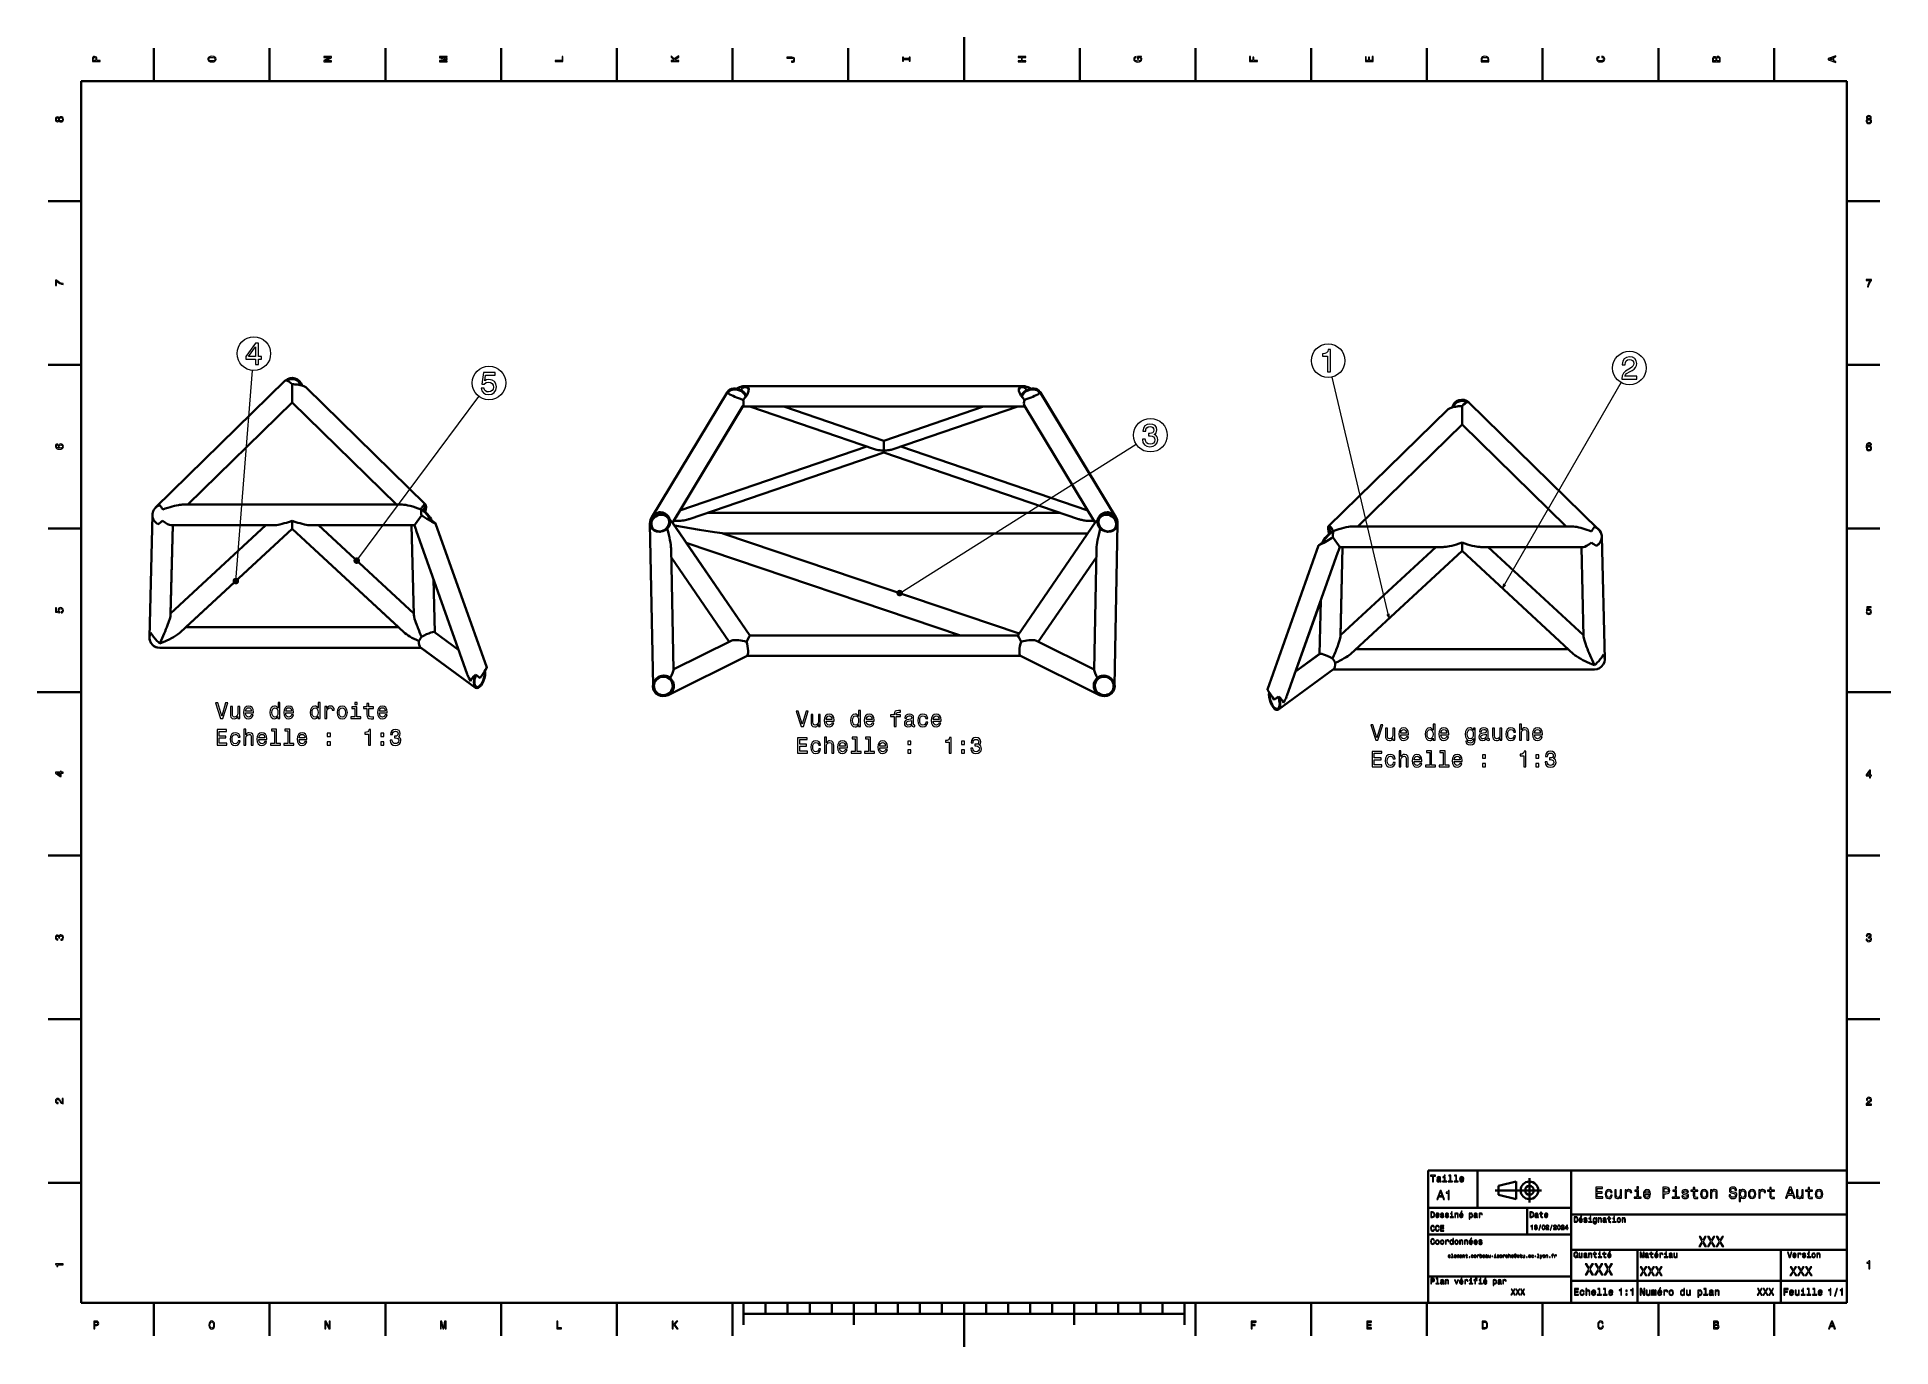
# Model space of a CAD drawing. Extents: x 0 to 841, y 0 to 594.
import ezdxf

# ---------------------------------------------------------------- set-up
doc = ezdxf.new("R2010")
doc.units = 0

msp = doc.modelspace()

# ---------------------------------------------------------------- linework, layer by layer
at = {"color": 7, "lineweight": 35, "ltscale": 0.375}
for p, q in [((53, 574), (53, 589)), ((105.5, 574), (105.5, 589)), ((158, 574), (158, 589)), ((210.5, 574), (210.5, 589)), ((263, 574), (263, 589)), ((315.5, 574), (315.5, 589)), ((368, 574), (368, 589)), ((473, 574), (473, 589)), ((525.5, 574), (525.5, 589)), ((578, 574), (578, 589)), ((630.5, 574), (630.5, 589)), ((683, 574), (683, 589)), ((735.5, 574), (735.5, 589)), ((788, 574), (788, 589)), ((20, 519.599976), (5, 519.599976)), ((821, 519.599976), (836, 519.599976)), ((20, 445.399994), (5, 445.399994)), ((821, 445.399994), (836, 445.399994)), ((20, 371.200012), (5, 371.200012)), ((821, 371.200012), (836, 371.200012)), ((20, 222.800003), (5, 222.800003)), ((821, 222.800003), (836, 222.800003)), ((20, 148.600006), (5, 148.600006)), ((821, 148.600006), (836, 148.600006)), ((20, 74.400002), (5, 74.400002)), ((821, 74.400002), (836, 74.400002)), ((53, 20), (53, 5)), ((105.5, 20), (105.5, 5)), ((158, 20), (158, 5)), ((210.5, 20), (210.5, 5)), ((263, 20), (263, 5)), ((315.5, 20), (315.5, 5)), ((525.5, 20), (525.5, 5)), ((578, 20), (578, 5)), ((630.5, 20), (630.5, 5)), ((683, 20), (683, 5)), ((735.5, 20), (735.5, 5)), ((788, 20), (788, 5))]:
    msp.add_line(p, q, dxfattribs=at)
at = {"color": 7, "lineweight": 35}
for p, q in [((420.5, 574), (420.5, 594)), ((821, 574), (20, 574)), ((20, 574), (20, 20)), ((821, 20), (821, 574)), ((112.591614, 438.211456), (53.734432, 380.627686)), ((176.224106, 382.093414), (122.128723, 435.018341)), ((278.832642, 376.243835), (313.077332, 432.870178)), ((447.32077, 435.744629), (320.906891, 435.744629)), ((454.958282, 433.187714), (489.5224, 376.033203)), ((489.39502, 376.243835), (455.15033, 432.870178)), ((115.728333, 428.222931), (68.440895, 381.958649)), ((115.728333, 428.222931), (68.441055, 381.958771)), ((163.01561, 381.958771), (115.728333, 428.222992)), ((163.015762, 381.958649), (115.728333, 428.222992)), ((288.249908, 373.779938), (320.320984, 426.812012)), ((320.078644, 426.411285), (289.70578, 376.187347)), ((448.148987, 426.411285), (320.078644, 426.411285)), ((323.369629, 426.411285), (379.920929, 407.078949)), ((338.826752, 426.411285), (384.113861, 410.929688)), ((429.400909, 426.411285), (384.113831, 410.929688)), ((444.858032, 426.411285), (388.306732, 407.078949)), ((479.977753, 373.779968), (447.906677, 426.812012)), ((585.922913, 372.213074), (640.01825, 425.138)), ((585.922913, 372.213074), (640.01825, 425.138)), ((649.555359, 428.331116), (708.412537, 370.747345)), ((649.555359, 428.331116), (708.412537, 370.747345)), ((599.131226, 372.078308), (646.41864, 418.342651)), ((646.41864, 418.34259), (693.706116, 372.078308)), ((376.385254, 408.287628), (291.587616, 379.299133)), ((384.113831, 405.645599), (295.789215, 375.451385)), ((384.113831, 405.645569), (472.438446, 375.451385)), ((391.842377, 408.287628), (476.640015, 379.299133)), ((165.660507, 381.958649), (65.795631, 381.958649)), ((52.332577, 377.400452), (50.974506, 321.823456)), ((61.552059, 372.625305), (60.559303, 331.999725)), ((61.552059, 372.625458), (60.574604, 332.62674)), ((60.574604, 332.62674), (61.552059, 372.625305)), ((60.574604, 332.626617), (103.811829, 372.625305)), ((107.152, 372.625305), (60.766987, 372.625305)), ((103.811501, 372.625305), (61.551899, 372.625305)), ((65.104713, 324.102753), (115.728333, 370.934662)), ((115.728333, 370.934662), (67.556213, 326.370636)), ((163.900375, 326.370728), (115.728172, 370.934814)), ((115.728333, 370.934692), (166.352356, 324.102386)), ((170.689392, 372.625305), (124.304665, 372.625305)), ((169.904526, 372.625305), (127.644836, 372.625305)), ((127.644836, 372.625305), (170.882019, 332.626617)), ((169.904648, 372.62561), (170.897354, 331.999817)), ((195.159531, 305.150208), (172.00502, 370.263611)), ((204.023376, 308.080475), (180.801895, 373.382324)), ((204.023376, 308.080475), (180.801895, 373.382324)), ((279.442444, 299.946533), (278.038696, 373.214539)), ((287.91394, 374.268799), (323.357635, 322.696686)), ((323.357513, 322.696869), (288.249908, 373.779968)), ((288.249908, 373.779968), (323.357635, 322.696686)), ((304.078064, 378.284973), (464.149567, 378.284973)), ((480.313721, 374.268799), (444.870026, 322.696686)), ((488.785217, 299.946533), (490.188965, 373.214539)), ((596.48645, 372.078308), (696.351868, 372.078308)), ((599.131226, 372.078308), (693.706116, 372.078308)), ((288.64447, 306.889008), (287.58844, 362.009033)), ((418.917938, 322.696869), (294.480072, 364.7146)), ((294.480255, 364.714539), (323.357635, 322.696686)), ((311.089722, 368.95163), (476.659393, 368.95163)), ((445.477264, 323.579895), (311.106293, 368.95163)), ((479.583191, 306.889008), (480.639221, 362.009033)), ((558.123596, 298.200134), (581.345093, 363.501984)), ((592.242371, 362.7453), (591.249634, 322.119476)), ((634.502014, 362.744812), (591.264832, 322.746185)), ((592.242371, 362.745117), (591.264954, 322.746277)), ((591.264954, 322.746277), (634.502136, 362.744965)), ((591.457581, 362.744965), (637.842346, 362.744965)), ((654.994995, 362.744965), (701.380005, 362.744965)), ((658.335144, 362.744965), (701.572388, 322.746277)), ((701.572205, 322.746368), (658.335327, 362.744812)), ((700.59491, 362.744965), (701.587708, 322.119385)), ((709.81427, 367.525635), (711.172546, 311.937622)), ((709.81427, 367.525635), (711.172546, 311.937622)), ((711.172546, 311.937622), (709.81427, 367.525635)), ((287.662231, 358.156616), (314.011841, 319.816803)), ((480.565369, 358.156525), (454.215759, 319.816711)), ((480.565338, 358.156494), (454.215759, 319.816711)), ((480.565399, 358.156616), (454.21582, 319.816803)), ((454.21582, 319.816803), (480.565369, 358.156555)), ((566.987488, 295.269867), (590.141968, 360.38327)), ((595.794617, 314.222046), (646.41864, 361.054352)), ((646.41864, 361.054321), (697.042297, 314.222412)), ((179.836655, 348.240021), (180.426285, 324.109558)), ((179.836655, 348.239807), (180.426285, 324.109589)), ((570.906799, 306.291443), (582.310364, 338.359772)), ((582.310364, 338.359741), (581.720703, 314.229218)), ((163.900452, 326.370636), (67.556213, 326.370636)), ((314.852631, 320.234711), (288.63855, 307.204987)), ((418.917694, 322.69696), (323.357117, 322.69696)), ((444.870514, 322.69696), (323.357147, 322.69696)), ((453.375031, 320.234711), (479.589111, 307.204987)), ((174.288147, 317.037292), (55.639626, 317.037292)), ((174.288101, 317.037292), (55.639626, 317.037292)), ((173.99855, 317.249817), (198.930649, 298.948914)), ((174.288193, 317.037231), (198.930649, 298.948914)), ((322.078522, 313.403656), (286.237885, 295.58902)), ((446.229675, 313.363617), (321.997986, 313.363617)), ((446.149139, 313.403656), (481.989777, 295.58902)), ((598.246521, 316.490295), (694.590759, 316.490295)), ((598.246521, 316.490295), (694.590637, 316.490295)), ((588.148376, 307.369476), (563.21637, 289.068573)), ((587.858887, 307.156952), (706.507385, 307.156952)), ((20, 297), (0, 297)), ((821, 297), (841, 297)), ((631, 20), (631, 80)), ((631, 80), (821, 80)), ((696, 20), (696, 80)), ((821, 80), (821, 20)), ((661.5, 71), (682.5, 71)), ((631, 63), (696, 63)), ((696, 60), (821, 60)), ((631, 51), (696, 51)), ((696, 44), (821, 44)), ((791, 20), (791, 44)), ((631, 32), (696, 32)), ((696, 30), (821, 30)), ((20, 20), (821, 20)), ((420.5, 20), (420.5, 0)), ((631, 20), (821, 20)), ((320.5, 15), (520.5, 15))]:
    msp.add_line(p, q, dxfattribs=at)
at = {"color": 7, "lineweight": 13}
for p, q in [((90.167549, 347.288391), (97.745193, 442.870819)), ((613.318542, 330.433411), (587.457031, 439.837646)), ((145.000809, 356.569366), (200.462509, 431.022583)), ((664.772705, 344.075012), (718.563782, 437.319397)), ((391.318787, 341.867065), (498.618011, 409.400574))]:
    msp.add_line(p, q, dxfattribs=at)
at = {"color": 7, "lineweight": 35, "ltscale": 0.208835}
for p, q in [((115.728333, 436.576385), (115.728333, 428.222992)), ((646.41864, 426.696045), (646.41864, 418.342651))]:
    msp.add_line(p, q, dxfattribs=at)
at = {"color": 7, "lineweight": 35, "ltscale": 0.009277}
msp.add_line((313.269379, 433.187714), (313.077332, 432.870178), dxfattribs=at)
at = {"color": 7, "lineweight": 35, "ltscale": 0.000132}
msp.add_line((640.01825, 425.138), (640.014465, 425.134338), dxfattribs=at)
at = {"color": 7, "lineweight": 35, "ltscale": 0.000242}
msp.add_line((649.555359, 428.331116), (649.562195, 428.32428), dxfattribs=at)
at = {"color": 7, "lineweight": 35, "ltscale": 0.059003}
msp.add_line((384.113831, 410.929688), (384.113831, 408.56955), dxfattribs=at)
at = {"color": 7, "lineweight": 35, "ltscale": 0.051723}
msp.add_line((384.113831, 406.500641), (384.113831, 408.56955), dxfattribs=at)
at = {"color": 7, "lineweight": 35, "ltscale": 0.020999}
msp.add_line((384.113831, 406.500641), (384.113831, 405.660675), dxfattribs=at)
at = {"color": 7, "lineweight": 35, "ltscale": 0.000377}
msp.add_line((384.113831, 405.660675), (384.113831, 405.645599), dxfattribs=at)
at = {"color": 7, "lineweight": 35, "ltscale": 0.002596}
msp.add_line((174.278946, 379.992065), (174.364365, 379.933044), dxfattribs=at)
at = {"color": 7, "lineweight": 35, "ltscale": 0.001532}
msp.add_line((174.364365, 379.933044), (174.414612, 379.897949), dxfattribs=at)
at = {"color": 7, "lineweight": 35, "ltscale": 0.007888}
for p, q in [((174.414536, 379.897949), (174.388809, 380.212402)), ((587.732483, 370.017609), (587.758179, 370.332062))]:
    msp.add_line(p, q, dxfattribs=at)
at = {"color": 7, "lineweight": 35, "ltscale": 0.000232}
msp.add_line((175.976791, 382.177155), (175.986023, 382.178162), dxfattribs=at)
at = {"color": 7, "lineweight": 35, "ltscale": 0.004355}
msp.add_line((56.998024, 374.648773), (57.131893, 374.537292), dxfattribs=at)
at = {"color": 7, "lineweight": 35, "ltscale": 0.092853}
for p, q in [((115.728333, 374.648773), (115.728333, 370.934662)), ((646.41864, 364.768433), (646.41864, 361.054321))]:
    msp.add_line(p, q, dxfattribs=at)
at = {"color": 7, "lineweight": 35, "ltscale": 8.5e-05}
msp.add_line((180.784241, 373.358948), (180.787613, 373.359253), dxfattribs=at)
at = {"color": 7, "lineweight": 35, "ltscale": 0.002038}
msp.add_line((278.042084, 373.439392), (278.039093, 373.35791), dxfattribs=at)
at = {"color": 7, "lineweight": 35, "ltscale": 0.005408}
msp.add_line((278.82486, 376.230957), (278.712921, 376.045868), dxfattribs=at)
at = {"color": 7, "lineweight": 35, "ltscale": 0.000414}
for p, q in [((282.715057, 378.284943), (282.698486, 378.284973)), ((485.512604, 378.284943), (485.529175, 378.284973))]:
    msp.add_line(p, q, dxfattribs=at)
at = {"color": 7, "lineweight": 35, "ltscale": 0.001125}
msp.add_line((286.569946, 376.224396), (286.544434, 376.261475), dxfattribs=at)
at = {"color": 7, "lineweight": 35, "ltscale": 0.001078}
msp.add_line((286.544739, 376.259369), (286.569763, 376.224274), dxfattribs=at)
at = {"color": 7, "lineweight": 35, "ltscale": 0.005629}
for p, q in [((286.592102, 376.192139), (286.719635, 376.006592)), ((481.635559, 376.192139), (481.508026, 376.006592))]:
    msp.add_line(p, q, dxfattribs=at)
at = {"color": 7, "lineweight": 35, "ltscale": 0.000702}
msp.add_line((289.691162, 376.163208), (289.705719, 376.187225), dxfattribs=at)
at = {"color": 7, "lineweight": 35, "ltscale": 0.001077}
msp.add_line((481.657898, 376.224304), (481.682922, 376.259369), dxfattribs=at)
at = {"color": 7, "lineweight": 35, "ltscale": 0.002036}
msp.add_line((490.185577, 373.439392), (490.188568, 373.358002), dxfattribs=at)
at = {"color": 7, "lineweight": 35, "ltscale": 0.000233}
msp.add_line((586.170227, 372.296814), (586.16095, 372.297821), dxfattribs=at)
at = {"color": 7, "lineweight": 35, "ltscale": 0.001531}
msp.add_line((587.732422, 370.017639), (587.782654, 370.052704), dxfattribs=at)
at = {"color": 7, "lineweight": 35, "ltscale": 0.002595}
msp.add_line((587.782654, 370.052704), (587.868042, 370.111725), dxfattribs=at)
at = {"color": 7, "lineweight": 35, "ltscale": 0.001192}
msp.add_line((708.412537, 370.747345), (708.378296, 370.780548), dxfattribs=at)
at = {"color": 7, "lineweight": 35, "ltscale": 8.4e-05}
msp.add_line((581.362732, 363.478607), (581.359375, 363.478912), dxfattribs=at)
at = {"color": 7, "lineweight": 35, "ltscale": 0.004356}
msp.add_line((705.148987, 364.768433), (705.015076, 364.656952), dxfattribs=at)
at = {"color": 7, "lineweight": 35, "ltscale": 0.001088}
msp.add_line((709.81427, 367.525635), (709.815125, 367.482117), dxfattribs=at)
at = {"color": 7, "lineweight": 35, "ltscale": 0.337691}
msp.add_line((180.350937, 324.164856), (191.239929, 316.171997), dxfattribs=at)
at = {"color": 7, "lineweight": 35, "ltscale": 4.3e-05}
for p, q in [((323.355591, 322.696136), (323.357117, 322.69696)), ((444.87207, 322.696136), (444.870544, 322.69696))]:
    msp.add_line(p, q, dxfattribs=at)
at = {"color": 7, "lineweight": 35, "ltscale": 1.5e-05}
msp.add_line((323.357635, 322.696686), (323.357117, 322.69696), dxfattribs=at)
at = {"color": 7, "lineweight": 35, "ltscale": 0.008404}
msp.add_line((55.639626, 319.060791), (55.783749, 319.364502), dxfattribs=at)
at = {"color": 7, "lineweight": 35, "ltscale": 0.004499}
msp.add_line((55.639626, 319.060791), (55.77911, 319.17453), dxfattribs=at)
at = {"color": 7, "lineweight": 35, "ltscale": 0.00073}
msp.add_line((55.639626, 317.037292), (55.668842, 317.037384), dxfattribs=at)
at = {"color": 7, "lineweight": 35, "ltscale": 0.335365}
msp.add_line((581.720764, 314.229218), (570.906738, 306.291412), dxfattribs=at)
at = {"color": 7, "lineweight": 35, "ltscale": 0.337692}
msp.add_line((581.796082, 314.284546), (570.907043, 306.291656), dxfattribs=at)
at = {"color": 7, "lineweight": 35, "ltscale": 3.9e-05}
msp.add_line((204.023376, 308.080475), (204.02272, 308.081909), dxfattribs=at)
at = {"color": 7, "lineweight": 35, "ltscale": 0.000372}
for p, q in [((284.26239, 304.411224), (284.247528, 304.411285)), ((483.965271, 304.411224), (483.980133, 304.411285))]:
    msp.add_line(p, q, dxfattribs=at)
at = {"color": 7, "lineweight": 35, "ltscale": 0.0008}
for p, q in [((284.290924, 304.411194), (284.258942, 304.411285)), ((483.936737, 304.411194), (483.968719, 304.411285))]:
    msp.add_line(p, q, dxfattribs=at)
at = {"color": 7, "lineweight": 35, "ltscale": 0.008405}
msp.add_line((706.507385, 309.18045), (706.36322, 309.484161), dxfattribs=at)
at = {"color": 7, "lineweight": 35, "ltscale": 0.0045}
msp.add_line((706.507385, 309.18045), (706.367859, 309.294189), dxfattribs=at)
at = {"color": 7, "lineweight": 35, "ltscale": 1.1e-05}
msp.add_line((558.123596, 298.200134), (558.123718, 298.200562), dxfattribs=at)
at = {"color": 7, "lineweight": 35, "ltscale": 0.425}
msp.add_line((653.5, 63), (653.5, 80), dxfattribs=at)
at = {"color": 7, "lineweight": 35, "ltscale": 0.275}
msp.add_line((677, 65.5), (677, 76.5), dxfattribs=at)
at = {"color": 7, "lineweight": 35, "ltscale": 0.206155}
for p, q in [((663, 73), (671, 75)), ((671, 67), (663, 69))]:
    msp.add_line(p, q, dxfattribs=at)
at = {"color": 7, "lineweight": 35, "ltscale": 0.1}
msp.add_line((663, 69), (663, 73), dxfattribs=at)
at = {"color": 7, "lineweight": 35, "ltscale": 0.2}
msp.add_line((671, 75), (671, 67), dxfattribs=at)
at = {"color": 7, "lineweight": 35, "ltscale": 0.3}
msp.add_line((676, 51), (676, 63), dxfattribs=at)
at = {"color": 7, "lineweight": 35, "ltscale": 0.35}
msp.add_line((726, 30), (726, 44), dxfattribs=at)
at = {"color": 7, "lineweight": 35, "ltscale": 0.25}
for p, q in [((726, 20), (726, 30)), ((320.5, 20), (320.5, 10)), ((370.5, 20), (370.5, 10)), ((470.5, 20), (470.5, 10)), ((520.5, 20), (520.5, 10))]:
    msp.add_line(p, q, dxfattribs=at)
at = {"color": 7, "lineweight": 35, "ltscale": 0.125}
for p, q in [((330.5, 20), (330.5, 15)), ((340.5, 20), (340.5, 15)), ((350.5, 20), (350.5, 15)), ((360.5, 20), (360.5, 15)), ((380.5, 20), (380.5, 15)), ((390.5, 20), (390.5, 15)), ((400.5, 20), (400.5, 15)), ((410.5, 20), (410.5, 15)), ((430.5, 20), (430.5, 15)), ((440.5, 20), (440.5, 15)), ((450.5, 20), (450.5, 15)), ((460.5, 20), (460.5, 15)), ((480.5, 20), (480.5, 15)), ((490.5, 20), (490.5, 15)), ((500.5, 20), (500.5, 15)), ((510.5, 20), (510.5, 15))]:
    msp.add_line(p, q, dxfattribs=at)
at = {"color": 7, "lineweight": 13}
for points in [[(28.583214, 582.935913), (28.583214, 583.399841), (27.105549, 583.399841), (27.105549, 583.914246), (27.080332, 584.433716), (26.903818, 584.84729), (26.560879, 585.114563), (26.09186, 585.205322), (25.658142, 585.134705), (25.340418, 584.932983), (25.148775, 584.600159), (25.083214, 584.14624), (25.083214, 582.935913)], [(25.511889, 584.020203), (25.542147, 584.322754), (25.637968, 584.544678), (25.814482, 584.675781), (26.09186, 584.721191), (26.384367, 584.670776), (26.560879, 584.534607), (26.651657, 584.302612), (26.676874, 583.984863), (26.676874, 583.399841), (25.511889, 583.399841)], [(79.333214, 582.703918), (80.119957, 582.794678), (80.699928, 583.056946), (81.057999, 583.465454), (81.179039, 584), (81.057999, 584.529541), (80.699928, 584.943115), (80.119957, 585.200317), (79.333214, 585.296143), (78.551514, 585.200317), (78.233788, 585.089355), (77.971542, 584.943115), (77.613472, 584.529541), (77.522697, 584.277405), (77.487396, 584), (77.613472, 583.460388), (77.966499, 583.05188), (78.546471, 582.794678)], [(79.333214, 583.188049), (78.722984, 583.24353), (78.274139, 583.409973), (78.001801, 583.667175), (77.905983, 584), (78.001801, 584.32782), (78.279182, 584.585022), (78.728027, 584.751465), (79.333214, 584.811951), (79.943443, 584.751465), (80.392288, 584.585022), (80.664627, 584.32782), (80.755402, 584), (80.664627, 583.667175), (80.392288, 583.409973), (79.948486, 583.24353)], [(133.583206, 582.850159), (133.583206, 583.268738), (130.713608, 583.268738), (133.583206, 584.610229), (133.583206, 585.149841), (130.083206, 585.149841), (130.083206, 584.726257), (132.952805, 584.726257), (130.083206, 583.399841), (130.083206, 582.850159)], [(186.083206, 582.739197), (186.083206, 583.127502), (182.905975, 583.127502), (186.083206, 583.783142), (186.083206, 584.216858), (182.905975, 584.867432), (186.083206, 584.867432), (186.083206, 585.260803), (182.583206, 585.260803), (182.583206, 584.645569), (185.669662, 584), (182.583206, 583.359497), (182.583206, 582.739197)], [(238.583206, 582.976257), (238.583206, 585.225525), (238.159576, 585.225525), (238.159576, 583.440186), (235.083206, 583.440186), (235.083206, 582.976257)], [(291.083221, 582.90564), (291.083221, 583.369629), (289.837555, 583.369629), (289.393738, 583.783142), (291.083221, 584.958191), (291.083221, 585.523071), (289.055847, 584.110962), (287.583221, 585.482727), (287.583221, 584.867432), (289.202087, 583.369629), (287.583221, 583.369629), (287.583221, 582.90564)], [(342.423279, 584.403442), (342.796478, 584.368164), (343.05368, 584.262268), (343.210022, 584.04541), (343.255402, 583.712524), (343.210022, 583.384705), (343.063782, 583.167847), (342.80658, 583.041809), (342.43338, 583.00647), (342.181213, 583.016602), (342.181213, 582.562683), (342.438416, 582.552612), (342.998199, 582.613098), (343.386536, 582.819885), (343.603394, 583.177979), (343.679047, 583.70752), (343.603394, 584.231995), (343.386536, 584.590088), (343.003265, 584.796814), (342.443451, 584.862427), (340.083221, 584.862427), (340.083221, 584.403442)], [(395.659576, 583.768005), (395.659576, 583.122498), (396.083221, 583.122498), (396.083221, 584.877502), (395.659576, 584.877502), (395.659576, 584.231995), (393.006866, 584.231995), (393.006866, 584.877502), (392.583221, 584.877502), (392.583221, 583.122498), (393.006866, 583.122498), (393.006866, 583.768005)], [(448.583221, 582.829956), (448.583221, 583.299011), (446.939117, 583.299011), (446.939117, 584.700989), (448.583221, 584.700989), (448.583221, 585.164978), (445.083221, 585.164978), (445.083221, 584.700989), (446.510468, 584.700989), (446.510468, 583.299011), (445.083221, 583.299011), (445.083221, 582.829956)], [(500.614197, 584.922913), (501.083221, 585.008667), (501.083221, 585.260803), (499.192017, 585.260803), (499.192017, 583.984863), (499.620697, 583.984863), (499.620697, 584.771606), (499.65094, 584.771606), (500.114929, 584.711121), (500.457855, 584.549744), (500.674713, 584.302612), (500.745331, 583.994934), (500.654541, 583.652039), (500.382202, 583.384705), (499.93338, 583.213257), (499.318085, 583.152771), (498.707855, 583.208191), (498.259003, 583.3797), (497.986694, 583.652039), (497.890869, 584.020203), (497.941284, 584.272339), (498.082489, 584.479126), (498.319519, 584.630432), (498.637268, 584.716125), (498.637268, 585.215454), (498.153107, 585.08429), (497.790009, 584.837158), (497.568085, 584.489197), (497.487396, 584.050415), (497.613495, 583.475525), (497.981628, 583.041809), (498.561615, 582.764404), (499.333221, 582.668579), (500.109863, 582.764404), (500.68985, 583.041809), (501.058014, 583.450317), (501.179047, 583.964722), (501.138702, 584.252197), (501.037842, 584.509399), (500.861328, 584.731262)], [(553.583191, 582.966125), (553.583191, 583.435181), (551.974426, 583.435181), (551.974426, 584.907776), (551.555786, 584.907776), (551.555786, 583.435181), (550.506836, 583.435181), (550.506836, 585.245667), (550.083191, 585.245667), (550.083191, 582.966125)], [(606.083191, 582.940918), (606.083191, 585.159973), (605.659546, 585.159973), (605.659546, 583.404907), (604.474426, 583.404907), (604.474426, 584.968323), (604.055786, 584.968323), (604.055786, 583.404907), (603.006836, 583.404907), (603.006836, 585.119629), (602.583191, 585.119629), (602.583191, 582.940918)], [(655.083191, 583.994934), (655.083191, 582.829956), (658.583191, 582.829956), (658.583191, 583.994934), (658.472229, 584.544678), (658.134338, 584.953186), (657.584656, 585.205322), (656.833191, 585.296143), (656.06665, 585.215454), (655.764038, 585.114563), (655.521973, 584.973328), (655.194153, 584.564819), (655.113464, 584.297546)], [(655.50177, 583.959656), (655.577454, 584.342957), (655.809387, 584.605164), (656.222961, 584.761536), (656.833191, 584.811951), (657.423279, 584.75647), (657.836792, 584.600159), (658.083923, 584.332886), (658.164612, 583.959656), (658.164612, 583.299011), (655.50177, 583.299011)], [(709.782043, 584.817017), (710.205688, 584.716125), (710.50824, 584.549744), (710.694885, 584.317749), (710.755371, 584.04541), (710.664612, 583.71759), (710.392273, 583.460388), (709.948486, 583.28894), (709.333191, 583.233459), (708.722961, 583.28894), (708.274109, 583.455322), (708.00177, 583.712524), (707.905945, 584.04541), (707.95636, 584.287476), (708.097595, 584.494263), (708.324524, 584.65564), (708.637207, 584.766602), (708.637207, 585.245667), (708.158142, 585.09436), (707.794983, 584.832153), (707.568054, 584.47406), (707.487366, 584.04541), (707.613464, 583.510803), (707.966492, 583.102295), (708.546448, 582.840088), (709.333191, 582.749268), (710.119934, 582.840088), (710.69989, 583.102295), (711.057983, 583.510803), (711.179016, 584.04541), (711.083191, 584.514404), (710.815918, 584.892639), (710.377136, 585.159973), (709.782043, 585.301147)], [(761.691956, 584.630432), (761.399475, 584.983459), (761.202759, 585.074219), (760.960693, 585.104492), (760.582458, 585.03894), (760.31012, 584.842224), (760.143738, 584.524475), (760.083191, 584.080688), (760.083191, 582.835022), (763.583191, 582.835022), (763.583191, 584.151306), (763.512573, 584.6203), (763.305786, 584.968323), (762.978027, 585.185181), (762.53418, 585.260803), (762.236633, 585.215454), (761.989502, 585.09436), (761.807983, 584.897705)], [(761.535645, 583.984863), (761.535645, 583.299011), (760.50177, 583.299011), (760.50177, 584.025208), (760.532043, 584.297546), (760.622803, 584.489197), (760.779175, 584.605164), (761.011169, 584.645569), (761.243103, 584.600159), (761.404541, 584.479126), (761.505371, 584.272339)], [(763.164612, 584.095825), (763.164612, 583.299011), (761.95929, 583.299011), (761.95929, 584.050415), (761.994568, 584.368164), (762.100464, 584.595093), (762.282043, 584.731262), (762.544312, 584.776672), (762.821655, 584.731262), (763.013306, 584.605164), (763.129272, 584.393372)], [(816.083191, 582.466858), (816.083191, 582.930847), (815.054382, 583.299011), (815.054382, 584.695984), (816.083191, 585.064148), (816.083191, 585.538208), (812.578125, 584.257202), (812.578125, 583.742798)], [(814.625671, 583.460388), (813.082458, 584), (814.625671, 584.539612)], [(9.947045, 556.074646), (10.088256, 555.817444), (10.284942, 555.64093), (10.532061, 555.529968), (10.829611, 555.49469), (11.278458, 555.575378), (11.626441, 555.807373), (11.848343, 556.185608), (11.934077, 556.700012), (11.848343, 557.209412), (11.626441, 557.587646), (11.278458, 557.819641), (10.829611, 557.905334), (10.532061, 557.86499), (10.284942, 557.759094), (10.088256, 557.577515), (9.947045, 557.325378), (9.826009, 557.5271), (9.659582, 557.668335), (9.457852, 557.754028), (9.210734, 557.784302), (8.852665, 557.703613), (8.565202, 557.491821), (8.378602, 557.148865), (8.307997, 556.700012), (8.378602, 556.246155), (8.565202, 555.903198), (8.852665, 555.68634), (9.210734, 555.610657), (9.457852, 555.635925), (9.659582, 555.721619)], [(9.251081, 556.089783), (9.029179, 556.130127), (8.857709, 556.25116), (8.751801, 556.44281), (8.711455, 556.700012), (8.751801, 556.952209), (8.857709, 557.143799), (9.029179, 557.264832), (9.251081, 557.310242), (9.478025, 557.264832), (9.654538, 557.143799), (9.770533, 556.952209), (9.805836, 556.700012), (9.76549, 556.44281), (9.654538, 556.25116), (9.478025, 556.130127)], [(10.819524, 555.978821), (10.552233, 556.024231), (10.350504, 556.170471), (10.21938, 556.3974), (10.173991, 556.700012), (10.21938, 556.997559), (10.350504, 557.224487), (10.552233, 557.370789), (10.819524, 557.421204), (11.106988, 557.370789), (11.323847, 557.224487), (11.465057, 556.997559), (11.510447, 556.700012), (11.465057, 556.3974), (11.323847, 556.170471), (11.106988, 556.024231)], [(830.374634, 556.752991), (830.117432, 556.611755), (829.940918, 556.4151), (829.829956, 556.167969), (829.794678, 555.870422), (829.875366, 555.42157), (830.107361, 555.073608), (830.485596, 554.851685), (831, 554.76593), (831.509399, 554.851685), (831.887634, 555.073608), (832.119629, 555.42157), (832.205322, 555.870422), (832.164978, 556.167969), (832.059082, 556.4151), (831.877502, 556.611755), (831.625366, 556.752991), (831.827087, 556.874023), (831.968323, 557.040466), (832.054016, 557.242188), (832.08429, 557.489319), (832.003601, 557.847351), (831.791809, 558.134827), (831.448853, 558.321411), (831, 558.392029), (830.546143, 558.321411), (830.203186, 558.134827), (829.986328, 557.847351), (829.910645, 557.489319), (829.935913, 557.242188), (830.021606, 557.040466)], [(830.278809, 555.880493), (830.324219, 556.147827), (830.470459, 556.349548), (830.697388, 556.480652), (831, 556.526062), (831.297546, 556.480652), (831.524475, 556.349548), (831.670776, 556.147827), (831.721191, 555.880493), (831.670776, 555.593018), (831.524475, 555.37616), (831.297546, 555.234985), (831, 555.189575), (830.697388, 555.234985), (830.470459, 555.37616), (830.324219, 555.593018)], [(830.389771, 557.448975), (830.430115, 557.670837), (830.551147, 557.842346), (830.742798, 557.948242), (831, 557.988586), (831.252197, 557.948242), (831.443787, 557.842346), (831.564819, 557.670837), (831.610229, 557.448975), (831.564819, 557.221985), (831.443787, 557.045471), (831.252197, 556.929504), (831, 556.894226), (830.742798, 556.93457), (830.551147, 557.045471), (830.430115, 557.221985)], [(11.833213, 481.799011), (11.833213, 482.30835), (11.001081, 482.474792), (10.224423, 482.767303), (9.503242, 483.180847), (8.827449, 483.720459), (8.408861, 483.720459), (8.408861, 481.319885), (8.867795, 481.319885), (8.867795, 483.236328), (9.548631, 482.681549), (10.259726, 482.26297), (11.01621, 481.970459)], [(830.299011, 480.666779), (830.80835, 480.666779), (830.974792, 481.498901), (831.267273, 482.275574), (831.680847, 482.996735), (832.220459, 483.672546), (832.220459, 484.091125), (829.819885, 484.091125), (829.819885, 483.632202), (831.736328, 483.632202), (831.18158, 482.951355), (830.763, 482.240265), (830.470459, 481.483795)], [(99.139839, 445.465973), (100.436668, 445.465973), (100.436668, 447.944366), (101.863182, 447.944366), (101.863182, 449.097107), (100.436668, 449.097107), (100.436668, 455.249847), (99.125427, 455.249847), (94.745026, 449.212372), (94.745026, 447.944366), (99.139839, 447.944366)], [(95.955399, 449.097107), (99.139839, 453.578369), (99.139839, 449.097107)], [(585.444946, 442.252289), (586.756165, 442.252289), (586.756165, 452.324341), (585.776367, 452.324341), (585.516968, 451.445374), (584.99823, 450.854584), (584.20575, 450.508759), (583.110657, 450.393494), (583.110657, 449.370453), (585.444946, 449.370453)], [(718.855164, 438.918976), (725.728333, 438.918976), (725.728333, 440.158173), (720.296082, 440.158173), (720.598633, 440.835388), (721.117371, 441.397369), (722.716797, 442.42041), (723.566956, 442.852692), (724.517944, 443.47229), (725.19519, 444.192749), (725.584229, 445.042908), (725.728333, 446.008301), (725.483398, 447.218689), (724.806152, 448.169708), (723.768677, 448.774872), (722.42865, 448.991028), (721.045349, 448.746063), (719.993469, 448.068817), (719.316223, 446.988129), (719.085693, 445.561615), (719.085693, 445.359894), (720.396912, 445.359894), (720.396912, 445.475159), (720.526611, 446.454987), (720.915649, 447.175446), (721.535278, 447.636566), (722.356567, 447.795044), (723.192322, 447.65097), (723.81189, 447.290741), (724.215393, 446.72876), (724.359436, 446.022736), (724.258606, 445.359894), (723.984802, 444.797943), (723.523743, 444.308014), (722.889709, 443.875763), (722.039551, 443.414642), (720.627502, 442.521271), (719.63324, 441.570282), (719.04248, 440.417542), (718.855164, 438.962189)], [(201.440536, 434.740723), (201.757538, 433.559174), (202.463593, 432.636993), (203.501053, 432.060608), (204.826706, 431.844482), (206.282043, 432.103851), (207.420364, 432.809906), (208.140823, 433.933807), (208.414597, 435.374725), (208.169647, 436.714783), (207.477997, 437.766663), (206.397308, 438.443909), (204.999619, 438.688843), (203.91893, 438.51593), (203.083191, 438.040436), (203.486649, 440.734955), (207.86705, 440.734955), (207.86705, 441.916534), (202.521225, 441.916534), (201.728729, 436.613922), (202.881454, 436.613922), (203.717194, 437.291168), (204.783478, 437.536133), (205.705673, 437.377625), (206.411713, 436.916534), (206.858398, 436.21048), (207.016907, 435.302673), (206.858398, 434.394897), (206.397308, 433.688843), (205.691254, 433.242157), (204.783478, 433.083679), (204.019791, 433.18454), (203.429016, 433.51593), (202.996735, 434.034668), (202.780594, 434.740723)], [(501.435028, 411.600189), (501.435028, 411.499329), (501.665558, 410.116058), (502.342804, 409.078583), (503.409088, 408.415771), (504.821198, 408.170807), (506.319763, 408.415771), (507.443665, 409.049774), (508.164124, 410.058411), (508.423492, 411.355225), (508.308228, 412.205383), (507.991211, 412.897034), (507.472504, 413.430176), (506.780853, 413.819214), (507.717438, 414.597321), (508.048859, 415.836517), (507.832733, 416.960419), (507.213135, 417.810577), (506.204468, 418.343719), (504.821198, 418.531036), (503.524353, 418.300476), (502.530121, 417.666473), (501.881714, 416.657837), (501.665558, 415.31778), (501.665558, 415.216919), (502.947998, 415.216919), (503.063263, 416.139099), (503.437897, 416.80191), (504.043091, 417.205383), (504.89325, 417.349487), (505.642517, 417.234192), (506.190063, 416.93161), (506.521484, 416.441681), (506.651154, 415.77887), (506.521484, 415.072815), (506.175659, 414.597321), (505.570465, 414.309143), (504.749146, 414.222687), (504.187195, 414.237091), (504.187195, 413.098755), (504.89325, 413.127563), (505.801025, 412.997894), (506.478241, 412.652069), (506.881714, 412.090118), (507.025818, 411.355225), (506.86731, 410.519501), (506.449432, 409.899902), (505.786621, 409.510864), (504.907654, 409.381165), (503.999878, 409.525269), (503.337036, 409.95755), (502.919189, 410.6492), (502.760681, 411.600189)], [(9.276297, 409.510376), (8.867795, 409.414551), (8.565202, 409.192657), (8.373559, 408.849701), (8.307997, 408.405914), (8.3433, 408.108337), (8.43912, 407.851135), (8.595461, 407.624207), (8.817363, 407.432556), (9.09474, 407.28125), (9.432636, 407.170319), (9.831052, 407.099701), (10.279899, 407.079529), (10.996037, 407.160217), (11.51549, 407.407349), (11.82817, 407.805756), (11.934077, 408.350433), (11.8433, 408.83963), (11.606268, 409.21283), (11.233068, 409.454895), (10.759006, 409.540619), (10.279899, 409.454895), (9.911743, 409.2229), (9.679755, 408.864838), (9.599063, 408.421021), (9.699927, 407.941925), (9.987391, 407.583862), (9.432636, 407.659515), (9.034222, 407.820892), (8.79719, 408.067993), (8.716498, 408.41095), (8.756845, 408.663116), (8.862752, 408.854736), (9.039265, 408.980835), (9.276297, 409.046387)], [(10.764049, 409.051422), (11.081772, 408.995972), (11.323847, 408.854736), (11.48523, 408.627808), (11.535663, 408.345398), (11.48523, 408.047821), (11.32889, 407.820892), (11.086815, 407.674622), (10.769092, 407.629242), (10.456411, 407.679688), (10.21938, 407.820892), (10.068083, 408.052887), (10.012608, 408.36557), (10.068083, 408.637878), (10.214336, 408.854736), (10.451368, 408.995972)], [(832.210388, 409.023682), (832.114563, 409.43219), (831.892639, 409.734772), (831.549744, 409.926422), (831.105896, 409.991974), (830.80835, 409.956665), (830.551147, 409.86087), (830.324219, 409.704529), (830.132568, 409.482605), (829.981262, 409.205231), (829.8703, 408.86734), (829.799744, 408.468933), (829.779541, 408.020081), (829.860229, 407.303955), (830.107361, 406.784485), (830.505798, 406.471802), (831.050415, 406.365906), (831.539612, 406.456665), (831.912842, 406.693726), (832.154907, 407.066925), (832.240662, 407.540985), (832.154907, 408.020081), (831.922913, 408.388245), (831.564819, 408.620239), (831.121033, 408.700928), (830.641907, 408.600037), (830.283875, 408.312592), (830.359497, 408.86734), (830.520874, 409.265747), (830.768005, 409.502777), (831.110962, 409.583496), (831.363098, 409.543121), (831.554749, 409.437225), (831.680847, 409.260712), (831.746399, 409.023682)], [(831.751465, 407.535919), (831.695984, 407.218201), (831.554749, 406.976135), (831.32782, 406.814758), (831.04541, 406.764313), (830.747864, 406.814758), (830.520874, 406.9711), (830.374634, 407.213165), (830.329285, 407.530884), (830.3797, 407.843567), (830.520874, 408.080597), (830.752869, 408.231903), (831.065552, 408.287384), (831.337891, 408.231903), (831.554749, 408.085632), (831.695984, 407.848602)], [(10.920388, 332.849304), (11.333933, 332.960236), (11.6567, 333.207367), (11.858429, 333.570465), (11.934077, 334.034454), (11.8433, 334.543823), (11.596181, 334.94223), (11.202809, 335.194397), (10.698486, 335.290222), (10.229466, 335.204468), (9.861311, 334.962402), (9.624279, 334.584167), (9.538545, 334.094971), (9.599063, 333.716736), (9.76549, 333.424225), (8.822406, 333.56543), (8.822406, 335.098572), (8.408861, 335.098572), (8.408861, 333.227539), (10.26477, 332.950165), (10.26477, 333.353607), (10.027738, 333.646118), (9.942002, 334.019318), (9.997478, 334.342102), (10.158861, 334.589203), (10.405979, 334.745544), (10.723702, 334.801025), (11.041427, 334.745544), (11.288545, 334.584167), (11.444884, 334.337036), (11.50036, 334.019318), (11.465057, 333.752045), (11.349063, 333.545258), (11.167507, 333.393951), (10.920388, 333.318298)], [(829.749268, 333.179596), (829.860229, 332.766052), (830.107361, 332.443298), (830.470459, 332.241577), (830.934448, 332.165924), (831.443787, 332.256683), (831.842224, 332.503815), (832.09436, 332.897186), (832.190186, 333.40152), (832.104492, 333.870544), (831.862427, 334.238678), (831.484131, 334.475708), (830.994934, 334.561462), (830.616699, 334.500946), (830.324219, 334.334503), (830.465454, 335.277588), (831.998535, 335.277588), (831.998535, 335.691132), (830.127502, 335.691132), (829.850159, 333.835236), (830.253601, 333.835236), (830.546143, 334.072266), (830.919312, 334.15799), (831.242065, 334.102509), (831.489197, 333.941132), (831.645569, 333.694031), (831.700989, 333.376282), (831.645569, 333.058563), (831.484131, 332.811462), (831.237061, 332.655121), (830.919312, 332.59964), (830.652039, 332.634949), (830.445251, 332.750946), (830.293945, 332.932495), (830.218323, 333.179596)], [(85.519424, 292.048492), (83.764381, 286.087372), (81.9589, 292.048492), (81.000687, 292.048492), (83.260056, 285.038391), (84.2687, 285.038391), (86.477638, 292.048492)], [(91.924324, 290.454803), (91.036713, 290.454803), (91.036713, 287.328003), (90.935852, 286.601807), (90.643341, 286.077301), (90.189453, 285.754517), (89.594353, 285.653656), (89.120285, 285.734344), (88.817696, 285.97644), (88.646225, 286.389984), (88.605881, 286.974976), (88.605881, 290.454803), (87.718269, 290.454803), (87.718269, 286.894287), (87.748528, 286.178162), (87.94017, 285.583069), (88.525185, 285.038391), (89.463226, 284.846741), (89.967545, 284.917358), (90.401268, 285.098907), (90.774467, 285.411591), (91.077057, 285.865479), (91.077057, 285.038391), (91.924324, 285.038391)], [(94.597229, 287.48941), (98.147667, 287.48941), (98.157753, 287.902954), (97.996368, 289.062897), (97.552567, 289.930328), (96.846512, 290.454803), (95.90847, 290.646454), (94.990601, 290.444733), (94.284554, 289.879883), (93.830658, 288.962036), (93.669281, 287.751648), (93.820572, 286.511017), (94.274467, 285.603241), (94.970428, 285.038391), (95.878212, 284.846741), (96.664955, 284.977875), (97.310486, 285.320801), (97.784554, 285.865479), (98.056885, 286.591705), (97.179367, 286.591705), (96.99781, 286.188232), (96.735558, 285.885651), (95.989166, 285.643585), (95.414238, 285.754517), (94.980515, 286.107544), (94.698097, 286.682495), (94.597229, 287.459137)], [(94.597229, 288.235809), (94.708183, 288.931763), (94.980515, 289.446167), (95.394058, 289.75885), (95.938728, 289.869812), (96.473312, 289.75885), (96.886856, 289.446167), (97.139023, 288.931763), (97.229797, 288.235809)], [(109.293198, 285.87558), (109.293198, 285.038391), (110.180801, 285.038391), (110.180801, 292.280457), (109.303284, 292.280457), (109.303284, 289.627716), (108.627487, 290.394287), (108.213943, 290.575867), (107.739883, 290.646454), (106.882538, 290.444733), (106.216827, 289.879883), (105.783112, 288.972107), (105.631813, 287.751648), (105.783112, 286.531189), (106.216827, 285.613312), (106.882538, 285.038391), (107.739883, 284.846741), (108.213943, 284.917358), (108.637573, 285.098907)], [(107.891182, 289.84964), (108.476196, 289.708435), (108.919998, 289.315063), (109.182251, 288.659424), (109.283112, 287.751648), (109.182251, 286.833771), (108.919998, 286.178162), (108.476196, 285.774689), (107.891182, 285.643585), (107.336426, 285.774689), (106.912796, 286.178162), (106.630371, 286.843872), (106.539597, 287.751648), (106.630371, 288.649353), (106.912796, 289.304962), (107.336426, 289.708435)], [(112.81337, 287.48941), (116.3638, 287.48941), (116.373886, 287.902954), (116.212509, 289.062897), (115.768707, 289.930328), (115.062653, 290.454803), (114.124611, 290.646454), (113.206741, 290.444733), (112.500687, 289.879883), (112.046799, 288.962036), (111.885414, 287.751648), (112.036713, 286.511017), (112.490601, 285.603241), (113.186569, 285.038391), (114.094345, 284.846741), (114.881096, 284.977875), (115.526627, 285.320801), (116.000687, 285.865479), (116.273026, 286.591705), (115.395508, 286.591705), (115.213943, 286.188232), (114.951698, 285.885651), (114.205307, 285.643585), (113.630371, 285.754517), (113.196655, 286.107544), (112.91423, 286.682495), (112.81337, 287.459137)], [(112.81337, 288.235809), (112.924316, 288.931763), (113.196655, 289.446167), (113.610199, 289.75885), (114.154869, 289.869812), (114.689453, 289.75885), (115.102997, 289.446167), (115.355156, 288.931763), (115.445938, 288.235809)], [(127.509338, 285.87558), (127.509338, 285.038391), (128.396942, 285.038391), (128.396942, 292.280457), (127.519424, 292.280457), (127.519424, 289.627716), (126.843628, 290.394287), (126.430084, 290.575867), (125.956024, 290.646454), (125.098679, 290.444733), (124.432968, 289.879883), (123.999252, 288.972107), (123.847954, 287.751648), (123.999252, 286.531189), (124.432968, 285.613312), (125.098679, 285.038391), (125.956024, 284.846741), (126.430084, 284.917358), (126.853714, 285.098907)], [(126.107323, 289.84964), (126.692337, 289.708435), (127.136139, 289.315063), (127.398392, 288.659424), (127.499252, 287.751648), (127.398392, 286.833771), (127.136139, 286.178162), (126.692337, 285.774689), (126.107323, 285.643585), (125.552567, 285.774689), (125.128937, 286.178162), (124.846512, 286.843872), (124.755737, 287.751648), (124.846512, 288.649353), (125.128937, 289.304962), (125.552567, 289.708435)], [(130.585709, 285.038391), (131.473312, 285.038391), (131.473312, 288.134918), (131.564087, 288.881317), (131.836426, 289.415924), (132.280228, 289.738678), (132.875336, 289.84964), (133.319138, 289.779022), (133.651993, 289.577301), (133.853714, 289.234344), (133.924316, 288.770386), (134.822021, 288.770386), (134.700989, 289.587372), (134.368134, 290.172394), (133.81337, 290.525421), (133.056885, 290.646454), (132.54248, 290.565765), (132.098679, 290.364044), (131.705307, 290.021088), (131.392624, 289.557129), (131.392624, 290.454803), (130.585709, 290.454803)], [(136.062653, 287.741547), (136.22403, 286.511017), (136.688004, 285.603241), (137.424316, 285.038391), (138.412796, 284.846741), (139.391174, 285.038391), (140.127487, 285.59314), (140.591461, 286.500916), (140.762939, 287.741547), (140.591461, 288.972107), (140.127487, 289.889984), (139.391174, 290.444733), (138.412796, 290.646454), (137.424316, 290.444733), (136.688004, 289.879883), (136.22403, 288.972107)], [(136.970428, 287.751648), (137.061203, 288.659424), (137.343628, 289.315063), (137.797516, 289.718506), (138.412796, 289.859711), (139.017975, 289.718506), (139.471863, 289.325134), (139.754288, 288.659424), (139.855164, 287.751648), (139.754288, 286.833771), (139.471863, 286.16806), (139.017975, 285.764618), (138.412796, 285.633484), (137.797516, 285.764618), (137.343628, 286.16806), (137.061203, 286.833771)], [(145.110199, 285.78479), (145.110199, 290.273254), (142.830658, 290.273254), (142.830658, 289.516785), (144.222595, 289.516785), (144.222595, 285.78479), (142.407028, 285.78479), (142.407028, 285.038391), (146.945923, 285.038391), (146.945923, 285.78479)], [(145.140457, 292.280457), (144.202423, 292.280457), (144.202423, 291.27182), (145.140457, 291.27182)], [(149.65918, 289.516785), (149.65918, 286.803528), (149.719696, 285.925995), (150.002136, 285.320801), (150.566971, 284.967773), (151.525177, 284.846741), (152.574173, 284.897186), (152.574173, 285.663757), (151.807602, 285.603241), (151.111633, 285.683929), (150.738434, 285.936096), (150.577057, 286.359711), (150.546799, 286.954803), (150.546799, 289.516785), (152.574173, 289.516785), (152.574173, 290.273254), (150.546799, 290.273254), (150.546799, 291.856842), (149.65918, 291.856842), (149.65918, 290.273254), (148.126038, 290.273254), (148.126038, 289.516785)], [(155.317688, 287.48941), (158.868118, 287.48941), (158.878204, 287.902954), (158.716827, 289.062897), (158.27301, 289.930328), (157.566956, 290.454803), (156.628937, 290.646454), (155.71106, 290.444733), (155.005005, 289.879883), (154.551117, 288.962036), (154.38974, 287.751648), (154.541031, 286.511017), (154.994919, 285.603241), (155.690887, 285.038391), (156.598663, 284.846741), (157.385406, 284.977875), (158.030945, 285.320801), (158.505005, 285.865479), (158.777344, 286.591705), (157.899811, 286.591705), (157.718262, 286.188232), (157.456024, 285.885651), (156.709625, 285.643585), (156.134689, 285.754517), (155.700974, 286.107544), (155.418549, 286.682495), (155.317688, 287.459137)], [(155.317688, 288.235809), (155.428635, 288.931763), (155.700974, 289.446167), (156.114517, 289.75885), (156.65918, 289.869812), (157.193771, 289.75885), (157.607315, 289.446167), (157.859467, 288.931763), (157.950256, 288.235809)], [(348.904907, 288.374817), (347.149841, 282.413696), (345.344391, 288.374817), (344.386169, 288.374817), (346.645538, 281.364716), (347.654175, 281.364716), (349.863098, 288.374817)], [(355.309784, 286.781128), (354.42218, 286.781128), (354.42218, 283.654327), (354.32132, 282.928131), (354.028809, 282.403625), (353.574921, 282.080841), (352.979828, 281.97998), (352.505768, 282.060669), (352.203156, 282.302765), (352.031708, 282.716309), (351.991364, 283.3013), (351.991364, 286.781128), (351.10376, 286.781128), (351.10376, 283.220612), (351.134003, 282.504486), (351.325653, 281.909393), (351.910675, 281.364716), (352.848694, 281.173065), (353.353027, 281.243683), (353.786743, 281.425232), (354.159943, 281.737915), (354.462524, 282.191803), (354.462524, 281.364716), (355.309784, 281.364716)], [(357.982697, 283.815735), (361.533142, 283.815735), (361.543213, 284.229279), (361.381836, 285.389221), (360.938049, 286.256653), (360.231995, 286.781128), (359.293945, 286.972778), (358.376068, 286.771057), (357.670013, 286.206207), (357.216125, 285.288361), (357.054749, 284.077972), (357.206055, 282.837341), (357.659943, 281.929565), (358.355896, 281.364716), (359.263672, 281.173065), (360.050415, 281.304199), (360.695953, 281.647125), (361.170013, 282.191803), (361.442352, 282.91803), (360.56485, 282.91803), (360.38327, 282.514557), (360.121033, 282.211975), (359.374634, 281.96991), (358.799713, 282.080841), (358.365997, 282.433868), (358.083557, 283.00882), (357.982697, 283.785461)], [(357.982697, 284.562134), (358.093658, 285.258087), (358.365997, 285.772491), (358.779541, 286.085175), (359.324219, 286.196136), (359.858795, 286.085175), (360.272339, 285.772491), (360.524506, 285.258087), (360.615265, 284.562134)], [(372.67868, 282.201904), (372.67868, 281.364716), (373.566284, 281.364716), (373.566284, 288.606781), (372.688751, 288.606781), (372.688751, 285.954041), (372.01297, 286.720612), (371.599426, 286.902191), (371.125366, 286.972778), (370.268005, 286.771057), (369.602295, 286.206207), (369.168579, 285.298431), (369.017303, 284.077972), (369.168579, 282.857513), (369.602295, 281.939636), (370.268005, 281.364716), (371.125366, 281.173065), (371.599426, 281.243683), (372.023041, 281.425232)], [(371.276642, 286.175964), (371.861664, 286.034729), (372.305481, 285.641357), (372.567719, 284.985748), (372.668579, 284.077972), (372.567719, 283.160095), (372.305481, 282.504486), (371.861664, 282.101013), (371.276642, 281.96991), (370.721893, 282.101013), (370.298279, 282.504486), (370.015839, 283.170197), (369.925079, 284.077972), (370.015839, 284.975677), (370.298279, 285.631287), (370.721893, 286.034729)], [(376.198853, 283.815735), (379.749268, 283.815735), (379.759369, 284.229279), (379.597992, 285.389221), (379.154175, 286.256653), (378.44812, 286.781128), (377.510071, 286.972778), (376.592224, 286.771057), (375.886169, 286.206207), (375.432281, 285.288361), (375.270905, 284.077972), (375.42218, 282.837341), (375.876068, 281.929565), (376.572052, 281.364716), (377.479828, 281.173065), (378.266571, 281.304199), (378.912109, 281.647125), (379.386169, 282.191803), (379.658508, 282.91803), (378.780975, 282.91803), (378.599426, 282.514557), (378.337158, 282.211975), (377.59079, 281.96991), (377.015839, 282.080841), (376.582123, 282.433868), (376.299713, 283.00882), (376.198853, 283.785461)], [(376.198853, 284.562134), (376.309784, 285.258087), (376.582123, 285.772491), (376.995667, 286.085175), (377.540344, 286.196136), (378.074921, 286.085175), (378.488464, 285.772491), (378.740631, 285.258087), (378.831421, 284.562134)], [(388.796814, 285.843109), (388.796814, 281.364716), (389.684448, 281.364716), (389.684448, 285.843109), (391.701721, 285.843109), (391.701721, 286.599579), (389.684448, 286.599579), (389.684448, 286.932434), (389.755035, 287.335907), (389.98703, 287.608246), (390.380402, 287.769623), (390.945251, 287.830139), (391.701721, 287.789795), (391.701721, 288.556366), (390.74353, 288.606781), (389.876099, 288.516022), (389.270905, 288.243683), (388.907776, 287.769623), (388.796814, 287.093811), (388.796814, 286.599579), (387.172913, 286.599579), (387.172913, 285.843109)], [(396.855896, 282.07077), (396.855896, 282.040497), (396.906342, 281.697571), (397.057648, 281.455505), (397.693085, 281.263855), (398.187317, 281.344543), (398.187317, 282.030426), (397.975494, 282.000153), (397.693085, 282.131287), (397.642639, 282.53476), (397.642639, 285.338776), (397.521606, 286.054932), (397.168579, 286.559235), (396.553314, 286.861847), (395.685883, 286.972778), (394.838623, 286.851746), (394.213257, 286.50882), (393.819885, 285.974213), (393.688751, 285.268188), (393.688751, 285.207642), (394.485596, 285.207642), (394.556183, 285.631287), (394.778107, 285.933868), (395.141205, 286.115448), (395.655609, 286.186035), (396.149841, 286.13562), (396.502869, 285.984314), (396.714691, 285.722076), (396.785309, 285.358948), (396.744965, 284.935333), (396.583557, 284.723511), (396.180115, 284.62265), (395.423645, 284.541962), (394.556183, 284.360382), (393.940918, 284.037628), (393.57782, 283.533295), (393.466858, 282.786896), (393.567719, 282.121185), (393.880402, 281.626953), (394.384735, 281.31427), (395.080688, 281.203339), (396.018738, 281.415161)], [(403.159943, 284.985748), (404.037476, 284.985748), (403.855896, 285.792664), (403.42218, 286.428131), (402.746399, 286.821503), (401.868866, 286.972778), (400.900574, 286.771057), (400.164246, 286.206207), (399.700287, 285.288361), (399.53891, 284.0578), (399.690186, 282.837341), (400.144104, 281.929565), (400.860229, 281.364716), (401.838623, 281.173065), (402.706055, 281.324371), (403.381836, 281.747986), (403.845825, 282.413696), (404.047546, 283.3013), (403.200287, 283.3013), (403.048981, 282.736481), (402.766571, 282.312836), (402.363098, 282.050598), (401.868866, 281.96991), (401.253601, 282.101013), (400.809784, 282.504486), (400.537476, 283.160095), (400.446686, 284.088074), (400.537476, 284.99585), (400.819885, 285.651459), (401.273773, 286.054932), (401.868866, 286.196136), (402.393372, 286.105347), (402.786743, 285.873352), (403.048981, 285.490082)], [(406.559082, 283.815735), (410.109497, 283.815735), (410.119598, 284.229279), (409.958191, 285.389221), (409.514404, 286.256653), (408.80835, 286.781128), (407.8703, 286.972778), (406.952454, 286.771057), (406.246399, 286.206207), (405.792511, 285.288361), (405.631104, 284.077972), (405.78241, 282.837341), (406.236298, 281.929565), (406.932281, 281.364716), (407.840057, 281.173065), (408.626801, 281.304199), (409.272339, 281.647125), (409.746399, 282.191803), (410.018738, 282.91803), (409.141205, 282.91803), (408.959656, 282.514557), (408.697388, 282.211975), (407.950989, 281.96991), (407.376068, 282.080841), (406.942352, 282.433868), (406.659943, 283.00882), (406.559082, 283.785461)], [(406.559082, 284.562134), (406.670013, 285.258087), (406.942352, 285.772491), (407.355896, 286.085175), (407.900574, 286.196136), (408.43515, 286.085175), (408.848694, 285.772491), (409.100861, 285.258087), (409.19165, 284.562134)], [(81.646225, 272.944733), (86.084267, 272.944733), (86.084267, 273.791992), (82.574173, 273.791992), (82.574173, 276.162323), (85.700981, 276.162323), (85.700981, 276.999481), (82.574173, 276.999481), (82.574173, 279.097473), (86.003571, 279.097473), (86.003571, 279.944733), (81.646225, 279.944733)], [(91.198097, 276.565765), (92.075615, 276.565765), (91.894058, 277.372681), (91.460342, 278.008148), (90.784554, 278.40152), (89.907028, 278.552795), (88.938728, 278.351074), (88.202415, 277.786224), (87.738441, 276.868378), (87.577057, 275.637817), (87.728355, 274.417358), (88.182243, 273.509583), (88.898384, 272.944733), (89.87677, 272.753082), (90.744202, 272.904388), (91.419998, 273.328003), (91.883972, 273.993713), (92.085701, 274.881317), (91.238441, 274.881317), (91.087143, 274.316498), (90.804726, 273.892853), (90.401268, 273.630615), (89.907028, 273.549927), (89.291756, 273.68103), (88.847954, 274.084503), (88.575615, 274.740112), (88.48484, 275.668091), (88.575615, 276.575867), (88.85804, 277.231476), (89.311928, 277.634949), (89.907028, 277.776154), (90.431526, 277.685364), (90.824898, 277.453369), (91.087143, 277.070099)], [(93.820572, 272.944733), (94.708183, 272.944733), (94.708183, 276.071533), (94.798958, 276.787659), (95.091469, 277.312164), (95.545357, 277.634949), (96.150543, 277.755981), (96.634697, 277.655121), (96.937286, 277.382782), (97.088585, 276.928894), (97.139023, 276.3237), (97.139023, 272.944733), (98.026627, 272.944733), (98.026627, 276.505249), (97.986282, 277.221375), (97.804726, 277.816498), (97.209625, 278.361145), (96.28167, 278.552795), (95.777344, 278.482208), (95.343628, 278.290558), (94.980515, 277.987946), (94.708183, 277.574402), (94.708183, 280.186798), (93.820572, 280.186798)], [(100.669281, 275.395752), (104.219711, 275.395752), (104.229797, 275.809296), (104.068413, 276.969238), (103.624611, 277.83667), (102.918556, 278.361145), (101.980515, 278.552795), (101.062653, 278.351074), (100.356598, 277.786224), (99.90271, 276.868378), (99.741325, 275.65799), (99.892624, 274.417358), (100.346512, 273.509583), (101.04248, 272.944733), (101.950256, 272.753082), (102.737, 272.884216), (103.382538, 273.227142), (103.856598, 273.77182), (104.128937, 274.498047), (103.251411, 274.498047), (103.069855, 274.094574), (102.807602, 273.791992), (102.061211, 273.549927), (101.486282, 273.660858), (101.052567, 274.013885), (100.770142, 274.588837), (100.669281, 275.365479)], [(100.669281, 276.142151), (100.780228, 276.838104), (101.052567, 277.352509), (101.46611, 277.665192), (102.010773, 277.776154), (102.545357, 277.665192), (102.958908, 277.352509), (103.211067, 276.838104), (103.301842, 276.142151)], [(107.729797, 279.440399), (107.729797, 273.691132), (105.904144, 273.691132), (105.904144, 272.944733), (110.432968, 272.944733), (110.432968, 273.691132), (108.617401, 273.691132), (108.617401, 280.186798), (106.337868, 280.186798), (106.337868, 279.440399)], [(113.801842, 279.440399), (113.801842, 273.691132), (111.976196, 273.691132), (111.976196, 272.944733), (116.505013, 272.944733), (116.505013, 273.691132), (114.689453, 273.691132), (114.689453, 280.186798), (112.409912, 280.186798), (112.409912, 279.440399)], [(118.885422, 275.395752), (122.435852, 275.395752), (122.445938, 275.809296), (122.284554, 276.969238), (121.840744, 277.83667), (121.134697, 278.361145), (120.196655, 278.552795), (119.278793, 278.351074), (118.572739, 277.786224), (118.118851, 276.868378), (117.957458, 275.65799), (118.108765, 274.417358), (118.562653, 273.509583), (119.258621, 272.944733), (120.166397, 272.753082), (120.95314, 272.884216), (121.598679, 273.227142), (122.072739, 273.77182), (122.34507, 274.498047), (121.467545, 274.498047), (121.285995, 274.094574), (121.023743, 273.791992), (120.277344, 273.549927), (119.702423, 273.660858), (119.268707, 274.013885), (118.986282, 274.588837), (118.885422, 275.365479)], [(118.885422, 276.142151), (118.996368, 276.838104), (119.268707, 277.352509), (119.682251, 277.665192), (120.226913, 277.776154), (120.761497, 277.665192), (121.175041, 277.352509), (121.4272, 276.838104), (121.517982, 276.142151)], [(131.644775, 276.858276), (133.036713, 276.858276), (133.036713, 278.361145), (131.644775, 278.361145)], [(150.375336, 272.944733), (151.293182, 272.944733), (151.293182, 279.995178), (150.607315, 279.995178), (150.425751, 279.379883), (150.062653, 278.966339), (149.507889, 278.724274), (148.741318, 278.643585), (148.741318, 277.927429), (150.375336, 277.927429)], [(155.932953, 276.858276), (157.32489, 276.858276), (157.32489, 278.361145), (155.932953, 278.361145)], [(160.15918, 275.143585), (160.15918, 275.072968), (160.320557, 274.104675), (160.794632, 273.378448), (161.541031, 272.914459), (162.52951, 272.743011), (163.578491, 272.914459), (164.365234, 273.358276), (164.869568, 274.064331), (165.051117, 274.972107), (164.970428, 275.5672), (164.74852, 276.051361), (164.385406, 276.424561), (163.90126, 276.696899), (164.556885, 277.241577), (164.788864, 278.109009), (164.637573, 278.895752), (164.203857, 279.490845), (163.497803, 279.864044), (162.52951, 279.995178), (161.621719, 279.833771), (160.925751, 279.389984), (160.471863, 278.683929), (160.320557, 277.74588), (160.320557, 277.675293), (161.218262, 277.675293), (161.29895, 278.320801), (161.561203, 278.78479), (161.984833, 279.0672), (162.579926, 279.168091), (163.104431, 279.087372), (163.487717, 278.87558), (163.719696, 278.532623), (163.810486, 278.068665), (163.719696, 277.574402), (163.477631, 277.241577), (163.053986, 277.039825), (162.479065, 276.979309), (162.085693, 276.98941), (162.085693, 276.192566), (162.579926, 276.212738), (163.215378, 276.121979), (163.689453, 275.879883), (163.971863, 275.486511), (164.072723, 274.972107), (163.961777, 274.387085), (163.669281, 273.953369), (163.205292, 273.68103), (162.590027, 273.590271), (161.954575, 273.691132), (161.490601, 273.993713), (161.19809, 274.477875), (161.087128, 275.143585)], [(396.755035, 283.260956), (396.634003, 282.736481), (396.311249, 282.333008), (395.827087, 282.07077), (395.231995, 281.97998), (394.848694, 282.030426), (394.576355, 282.191803), (394.404907, 282.474213), (394.354462, 282.867584), (394.394806, 283.220612), (394.556183, 283.472778), (395.201721, 283.755219), (396.018738, 283.876251), (396.755035, 284.118317)], [(609.54303, 282.168121), (607.787964, 276.207001), (605.982483, 282.168121), (605.024292, 282.168121), (607.28363, 275.15802), (608.292297, 275.15802), (610.501221, 282.168121)], [(615.947937, 280.574432), (615.060303, 280.574432), (615.060303, 277.447632), (614.959473, 276.721405), (614.666931, 276.19693), (614.213074, 275.874146), (613.61792, 275.773285), (613.14386, 275.853973), (612.841309, 276.096069), (612.6698, 276.509613), (612.629456, 277.094604), (612.629456, 280.574432), (611.741882, 280.574432), (611.741882, 277.013916), (611.772156, 276.297791), (611.963745, 275.702698), (612.548767, 275.15802), (613.486816, 274.96637), (613.99115, 275.036987), (614.424866, 275.218536), (614.798035, 275.531219), (615.100647, 275.985107), (615.100647, 275.15802), (615.947937, 275.15802)], [(618.62085, 277.609039), (622.171265, 277.609039), (622.181335, 278.022583), (622.019958, 279.182526), (621.576172, 280.049957), (620.870117, 280.574432), (619.932068, 280.766083), (619.014221, 280.564362), (618.308167, 279.999512), (617.854248, 279.081665), (617.692871, 277.871277), (617.844177, 276.630646), (618.298035, 275.72287), (618.994019, 275.15802), (619.901794, 274.96637), (620.688538, 275.097504), (621.334106, 275.44043), (621.808167, 275.985107), (622.080505, 276.711334), (621.202942, 276.711334), (621.021423, 276.307861), (620.759155, 276.00528), (620.012756, 275.763214), (619.437805, 275.874146), (619.004089, 276.227173), (618.72168, 276.802124), (618.62085, 277.578766)], [(618.62085, 278.355438), (618.731812, 279.051392), (619.004089, 279.565796), (619.417664, 279.878479), (619.962341, 279.989441), (620.496887, 279.878479), (620.910461, 279.565796), (621.162598, 279.051392), (621.253418, 278.355438)], [(633.316772, 275.995209), (633.316772, 275.15802), (634.204407, 275.15802), (634.204407, 282.400085), (633.326904, 282.400085), (633.326904, 279.747345), (632.651062, 280.513916), (632.237549, 280.695496), (631.763489, 280.766083), (630.906128, 280.564362), (630.240417, 279.999512), (629.806702, 279.091736), (629.655396, 277.871277), (629.806702, 276.650818), (630.240417, 275.732941), (630.906128, 275.15802), (631.763489, 274.96637), (632.237549, 275.036987), (632.661194, 275.218536)], [(631.914795, 279.969269), (632.499817, 279.828033), (632.943604, 279.434662), (633.205872, 278.779053), (633.306702, 277.871277), (633.205872, 276.9534), (632.943604, 276.297791), (632.499817, 275.894318), (631.914795, 275.763214), (631.360046, 275.894318), (630.936401, 276.297791), (630.653992, 276.963501), (630.563171, 277.871277), (630.653992, 278.768982), (630.936401, 279.424591), (631.360046, 279.828033)], [(636.836975, 277.609039), (640.38739, 277.609039), (640.397461, 278.022583), (640.236084, 279.182526), (639.792297, 280.049957), (639.086243, 280.574432), (638.148193, 280.766083), (637.230347, 280.564362), (636.524292, 279.999512), (636.070374, 279.081665), (635.908997, 277.871277), (636.060303, 276.630646), (636.514221, 275.72287), (637.210144, 275.15802), (638.11792, 274.96637), (638.904663, 275.097504), (639.550232, 275.44043), (640.024292, 275.985107), (640.296631, 276.711334), (639.419128, 276.711334), (639.237549, 276.307861), (638.975281, 276.00528), (638.228882, 275.763214), (637.653992, 275.874146), (637.220276, 276.227173), (636.937805, 276.802124), (636.836975, 277.578766)], [(636.836975, 278.355438), (636.947937, 279.051392), (637.220276, 279.565796), (637.633789, 279.878479), (638.178467, 279.989441), (638.713074, 279.878479), (639.126587, 279.565796), (639.378784, 279.051392), (639.469543, 278.355438)], [(652.420532, 275.400085), (652.420532, 280.574432), (651.573303, 280.574432), (651.573303, 279.69693), (650.877319, 280.493744), (650.453674, 280.695496), (649.979614, 280.766083), (649.122253, 280.564362), (648.456543, 279.999512), (648.022827, 279.091736), (647.871582, 277.871277), (648.022827, 276.640717), (648.456543, 275.732941), (649.122253, 275.15802), (649.979614, 274.96637), (650.463745, 275.036987), (650.867249, 275.218536), (651.573303, 275.985107), (651.573303, 275.218536), (651.492615, 274.613342), (651.270691, 274.179626), (650.847046, 273.92746), (650.211609, 273.8367), (649.65686, 273.897217), (649.263489, 274.048523), (649.031494, 274.31076), (648.960876, 274.663788), (648.103516, 274.663788), (648.103516, 274.623444), (648.23468, 273.977905), (648.638123, 273.493744), (649.28363, 273.181061), (650.161194, 273.070129), (651.210144, 273.221405), (651.906128, 273.64505), (652.2995, 274.381348)], [(648.789429, 277.871277), (648.880188, 278.768982), (649.152527, 279.434662), (649.576172, 279.828033), (650.140991, 279.969269), (650.736084, 279.828033), (651.179932, 279.434662), (651.452271, 278.768982), (651.553101, 277.871277), (651.452271, 276.9534), (651.179932, 276.297791), (650.736084, 275.894318), (650.140991, 275.763214), (649.576172, 275.894318), (649.152527, 276.297791), (648.880188, 276.963501)], [(657.494019, 275.864075), (657.494019, 275.833801), (657.544434, 275.490875), (657.69574, 275.24881), (658.331177, 275.057159), (658.825439, 275.137848), (658.825439, 275.82373), (658.613647, 275.793457), (658.331177, 275.924591), (658.280762, 276.328033), (658.280762, 279.13208), (658.159729, 279.848206), (657.806702, 280.352539), (657.191467, 280.655121), (656.323975, 280.766083), (655.476746, 280.64505), (654.851379, 280.302124), (654.458008, 279.767517), (654.326904, 279.061462), (654.326904, 279.000946), (655.123718, 279.000946), (655.194336, 279.424591), (655.416199, 279.727173), (655.779358, 279.908752), (656.293762, 279.97934), (656.787964, 279.928925), (657.140991, 279.777618), (657.352844, 279.515381), (657.423401, 279.152252), (657.383057, 278.728638), (657.22168, 278.516815), (656.818237, 278.415955), (656.061768, 278.335266), (655.194336, 278.153687), (654.579041, 277.830933), (654.215942, 277.326599), (654.10498, 276.5802), (654.205872, 275.91449), (654.518555, 275.420258), (655.022827, 275.107574), (655.718811, 274.996643), (656.65686, 275.208435)], [(657.393188, 277.05426), (657.272156, 276.529785), (656.949341, 276.126312), (656.46521, 275.864075), (655.870117, 275.773285), (655.486816, 275.82373), (655.214478, 275.985107), (655.04303, 276.267517), (654.992615, 276.660889), (655.032959, 277.013916), (655.194336, 277.266083), (655.839844, 277.548492), (656.65686, 277.669556), (657.393188, 277.911621)], [(664.524292, 280.574432), (663.636658, 280.574432), (663.636658, 277.447632), (663.535828, 276.721405), (663.243286, 276.19693), (662.789429, 275.874146), (662.194336, 275.773285), (661.720276, 275.853973), (661.417664, 276.096069), (661.246216, 276.509613), (661.205872, 277.094604), (661.205872, 280.574432), (660.318237, 280.574432), (660.318237, 277.013916), (660.348511, 276.297791), (660.540161, 275.702698), (661.125122, 275.15802), (662.063171, 274.96637), (662.567505, 275.036987), (663.001221, 275.218536), (663.374451, 275.531219), (663.677002, 275.985107), (663.677002, 275.15802), (664.524292, 275.15802)], [(669.870117, 278.779053), (670.74762, 278.779053), (670.566101, 279.585968), (670.132385, 280.221405), (669.456543, 280.614777), (668.579041, 280.766083), (667.610718, 280.564362), (666.874451, 279.999512), (666.410461, 279.081635), (666.249084, 277.851105), (666.400391, 276.630646), (666.854248, 275.72287), (667.570374, 275.15802), (668.548767, 274.96637), (669.416199, 275.117676), (670.092041, 275.54129), (670.555969, 276.207001), (670.75769, 277.094604), (669.910461, 277.094604), (669.759155, 276.529785), (669.476746, 276.10614), (669.073303, 275.843903), (668.579041, 275.763214), (667.963745, 275.894318), (667.519958, 276.297791), (667.24762, 276.9534), (667.15686, 277.881348), (667.24762, 278.789154), (667.530029, 279.444763), (667.983948, 279.848206), (668.579041, 279.989441), (669.103516, 279.898651), (669.496887, 279.666656), (669.759155, 279.283386)], [(672.492554, 275.15802), (673.380188, 275.15802), (673.380188, 278.284821), (673.470947, 279.000946), (673.763489, 279.525452), (674.217346, 279.848206), (674.822571, 279.969269), (675.306702, 279.868378), (675.609314, 279.596069), (675.76062, 279.142181), (675.811035, 278.536987), (675.811035, 275.15802), (676.698608, 275.15802), (676.698669, 278.718536), (676.658264, 279.434662), (676.476746, 280.029785), (675.881653, 280.574432), (674.953674, 280.766083), (674.449341, 280.695496), (674.015625, 280.503845), (673.652527, 280.201233), (673.380188, 279.787689), (673.380188, 282.400085), (672.492615, 282.400085)], [(679.341309, 277.609039), (682.891724, 277.609039), (682.901794, 278.022583), (682.740417, 279.182526), (682.296631, 280.049957), (681.590576, 280.574432), (680.652527, 280.766083), (679.73468, 280.564362), (679.028625, 279.999512), (678.574707, 279.081635), (678.41333, 277.871277), (678.564636, 276.630646), (679.018494, 275.72287), (679.714478, 275.15802), (680.622253, 274.96637), (681.408997, 275.097504), (682.054565, 275.44043), (682.528625, 275.985107), (682.800964, 276.711334), (681.923401, 276.711334), (681.741882, 276.307861), (681.479614, 276.00528), (680.733215, 275.763214), (680.158264, 275.874146), (679.724548, 276.227173), (679.442139, 276.802124), (679.341309, 277.578766)], [(679.341309, 278.355438), (679.452209, 279.051392), (679.724548, 279.565796), (680.138123, 279.878479), (680.6828, 279.989441), (681.217346, 279.878479), (681.63092, 279.565796), (681.883057, 279.051392), (681.973877, 278.355408)], [(131.644775, 272.944733), (133.036713, 272.944733), (133.036713, 274.447601), (131.644775, 274.447601)], [(155.932953, 272.944733), (157.32489, 272.944733), (157.32489, 274.447601), (155.932953, 274.447601)], [(345.031708, 269.271057), (349.469727, 269.271057), (349.469727, 270.118317), (345.959656, 270.118317), (345.959656, 272.488647), (349.086456, 272.488647), (349.086456, 273.325806), (345.959656, 273.325806), (345.959656, 275.423798), (349.389038, 275.423798), (349.389038, 276.271057), (345.031708, 276.271057)], [(354.583557, 272.89209), (355.46109, 272.89209), (355.279541, 273.699005), (354.845825, 274.334473), (354.170013, 274.727844), (353.292511, 274.87912), (352.324219, 274.677399), (351.587891, 274.112549), (351.123932, 273.194702), (350.962524, 271.964142), (351.113831, 270.743683), (351.567719, 269.835907), (352.283875, 269.271057), (353.262238, 269.079407), (354.129669, 269.230713), (354.805481, 269.654327), (355.26944, 270.320038), (355.471191, 271.207642), (354.623932, 271.207642), (354.472626, 270.642822), (354.190186, 270.219177), (353.786743, 269.95694), (353.292511, 269.876251), (352.677246, 270.007355), (352.233429, 270.410828), (351.96109, 271.066437), (351.8703, 271.994385), (351.96109, 272.902191), (352.2435, 273.5578), (352.697418, 273.961273), (353.292511, 274.102478), (353.816986, 274.011688), (354.210388, 273.779694), (354.472626, 273.396423)], [(357.206055, 269.271057), (358.093658, 269.271057), (358.093658, 272.397858), (358.184448, 273.113983), (358.476929, 273.638489), (358.930847, 273.961273), (359.536011, 274.082306), (360.020172, 273.981445), (360.322754, 273.709106), (360.47406, 273.255219), (360.524506, 272.650024), (360.524506, 269.271057), (361.412109, 269.271057), (361.412109, 272.831573), (361.371765, 273.547729), (361.190186, 274.142822), (360.595093, 274.687469), (359.667145, 274.87912), (359.162811, 274.808533), (358.729095, 274.616882), (358.365997, 274.31427), (358.093658, 273.900726), (358.093658, 276.513123), (357.206055, 276.513123)], [(364.054749, 271.722076), (367.605194, 271.722076), (367.615265, 272.13562), (367.453888, 273.295563), (367.010071, 274.162994), (366.304047, 274.687469), (365.365997, 274.87912), (364.44812, 274.677399), (363.742065, 274.112549), (363.288177, 273.194702), (363.126801, 271.984314), (363.278107, 270.743683), (363.731995, 269.835907), (364.427948, 269.271057), (365.335724, 269.079407), (366.122467, 269.210541), (366.768005, 269.553467), (367.242065, 270.098145), (367.514404, 270.824371), (366.636902, 270.824371), (366.455322, 270.420898), (366.193085, 270.118317), (365.446686, 269.876251), (364.871765, 269.987183), (364.438049, 270.34021), (364.155609, 270.915161), (364.054749, 271.691803)], [(364.054749, 272.468475), (364.16571, 273.164429), (364.438049, 273.678833), (364.851593, 273.991516), (365.39624, 274.102478), (365.930847, 273.991516), (366.344391, 273.678833), (366.596527, 273.164429), (366.687317, 272.468475)], [(371.115265, 275.766724), (371.115265, 270.017456), (369.289612, 270.017456), (369.289612, 269.271057), (373.818451, 269.271057), (373.818451, 270.017456), (372.002869, 270.017456), (372.002869, 276.513123), (369.723328, 276.513123), (369.723328, 275.766724)], [(377.187317, 275.766724), (377.187317, 270.017456), (375.361664, 270.017456), (375.361664, 269.271057), (379.890503, 269.271057), (379.890503, 270.017456), (378.074921, 270.017456), (378.074921, 276.513123), (375.79538, 276.513123), (375.79538, 275.766724)], [(382.270905, 271.722076), (385.82132, 271.722076), (385.831421, 272.13562), (385.670044, 273.295563), (385.226227, 274.162994), (384.520172, 274.687469), (383.582123, 274.87912), (382.664276, 274.677399), (381.958221, 274.112549), (381.504333, 273.194702), (381.342926, 271.984314), (381.494232, 270.743683), (381.94812, 269.835907), (382.644104, 269.271057), (383.55188, 269.079407), (384.338623, 269.210541), (384.984161, 269.553467), (385.458221, 270.098145), (385.73053, 270.824371), (384.853027, 270.824371), (384.671478, 270.420898), (384.40921, 270.118317), (383.662811, 269.876251), (383.087891, 269.987183), (382.654175, 270.34021), (382.371765, 270.915161), (382.270905, 271.691803)], [(382.270905, 272.468475), (382.381836, 273.164429), (382.654175, 273.678833), (383.067719, 273.991516), (383.612396, 274.102478), (384.146973, 273.991516), (384.560516, 273.678833), (384.812683, 273.164429), (384.903442, 272.468475)], [(395.030273, 273.184601), (396.42218, 273.184601), (396.42218, 274.687469), (395.030273, 274.687469)], [(395.030273, 269.271057), (396.42218, 269.271057), (396.42218, 270.773926), (395.030273, 270.773926)], [(413.760803, 269.271057), (414.67865, 269.271057), (414.67865, 276.321503), (413.992798, 276.321503), (413.811218, 275.706207), (413.44812, 275.292664), (412.893372, 275.050598), (412.126801, 274.96991), (412.126801, 274.253754), (413.760803, 274.253754)], [(419.31842, 273.184601), (420.710358, 273.184601), (420.710358, 274.687469), (419.31842, 274.687469)], [(419.31842, 269.271057), (420.710358, 269.271057), (420.710358, 270.773926), (419.31842, 270.773926)], [(423.544678, 271.46991), (423.544678, 271.399292), (423.706055, 270.431), (424.180115, 269.704773), (424.926514, 269.240784), (425.914978, 269.069336), (426.963959, 269.240784), (427.750702, 269.684601), (428.255035, 270.390656), (428.436584, 271.298431), (428.355896, 271.893524), (428.134003, 272.377686), (427.770874, 272.750885), (427.286743, 273.023224), (427.942352, 273.567902), (428.174347, 274.435333), (428.023041, 275.222076), (427.589325, 275.817169), (426.88327, 276.190369), (425.914978, 276.321503), (425.007202, 276.160095), (424.311218, 275.716309), (423.85733, 275.010254), (423.706055, 274.072205), (423.706055, 274.001617), (424.603729, 274.001617), (424.684418, 274.647125), (424.946686, 275.111115), (425.3703, 275.393524), (425.965393, 275.494385), (426.489899, 275.413696), (426.873199, 275.201904), (427.105164, 274.858948), (427.195953, 274.394989), (427.105164, 273.900726), (426.863098, 273.567902), (426.439453, 273.36615), (425.864532, 273.305634), (425.471161, 273.315735), (425.471161, 272.51889), (425.965393, 272.539063), (426.600861, 272.448303), (427.074921, 272.206207), (427.35733, 271.812836), (427.458191, 271.298431), (427.34726, 270.713409), (427.054749, 270.279694), (426.590759, 270.007355), (425.975494, 269.916595), (425.340057, 270.017456), (424.876068, 270.320038), (424.583557, 270.804199), (424.472595, 271.46991)], [(605.6698, 263.064362), (610.107849, 263.064362), (610.107849, 263.911621), (606.597778, 263.911621), (606.597778, 266.281952), (609.724548, 266.281952), (609.724548, 267.11911), (606.597778, 267.11911), (606.597778, 269.217102), (610.027161, 269.217102), (610.027161, 270.064362), (605.6698, 270.064362)], [(617.844177, 263.064362), (618.731812, 263.064362), (618.731812, 266.191162), (618.822571, 266.907288), (619.115051, 267.431793), (619.56897, 267.754578), (620.174133, 267.87561), (620.658264, 267.77475), (620.960876, 267.502411), (621.112183, 267.048523), (621.162598, 266.443329), (621.162598, 263.064362), (622.050232, 263.064362), (622.050232, 266.624878), (622.009888, 267.341003), (621.828308, 267.936127), (621.233215, 268.480774), (620.305298, 268.672424), (619.800964, 268.601837), (619.367249, 268.410187), (619.004089, 268.107574), (618.731812, 267.694031), (618.731812, 270.306427), (617.844177, 270.306427)], [(631.753418, 269.560028), (631.753418, 263.81076), (629.927734, 263.81076), (629.927734, 263.064362), (634.456543, 263.064362), (634.456543, 263.81076), (632.640991, 263.81076), (632.640991, 270.306427), (630.36145, 270.306427), (630.36145, 269.560028)], [(637.825439, 269.560028), (637.825439, 263.81076), (635.999817, 263.81076), (635.999817, 263.064362), (640.528625, 263.064362), (640.528625, 263.81076), (638.713074, 263.81076), (638.713074, 270.306427), (636.433533, 270.306427), (636.433533, 269.560028)], [(674.398926, 263.064362), (675.316772, 263.064362), (675.316772, 270.114777), (674.63092, 270.114777), (674.449341, 269.499512), (674.086243, 269.085968), (673.531494, 268.843903), (672.764893, 268.763214), (672.764893, 268.047058), (674.398926, 268.047058)], [(684.1828, 265.263214), (684.1828, 265.192596), (684.344177, 264.224304), (684.818237, 263.498077), (685.564636, 263.034088), (686.553101, 262.86264), (687.602112, 263.034088), (688.388855, 263.477905), (688.893188, 264.18396), (689.074707, 265.091736), (688.994019, 265.686829), (688.772095, 266.17099), (688.408997, 266.544189), (687.924866, 266.816528), (688.580505, 267.361176), (688.812439, 268.228638), (688.661194, 269.015381), (688.227478, 269.610474), (687.521423, 269.983673), (686.553101, 270.114777), (685.645325, 269.9534), (684.949341, 269.509613), (684.495483, 268.803558), (684.344177, 267.865509), (684.344177, 267.794891), (685.241882, 267.794891), (685.322571, 268.44043), (685.584778, 268.904419), (686.008423, 269.186829), (686.603516, 269.287689), (687.128052, 269.207001), (687.511292, 268.995209), (687.743286, 268.652252), (687.834106, 268.188263), (687.743286, 267.694031), (687.501221, 267.361176), (687.077576, 267.159454), (686.502686, 267.098938), (686.109314, 267.109039), (686.109314, 266.312195), (686.603516, 266.332367), (687.238953, 266.241577), (687.713074, 265.999512), (687.995483, 265.60614), (688.096313, 265.091736), (687.985352, 264.506714), (687.692871, 264.072998), (687.228882, 263.800659), (686.613647, 263.7099), (685.978149, 263.81076), (685.514221, 264.113342), (685.22168, 264.597504), (685.110718, 265.263214)], [(11.833213, 260.177368), (11.833213, 260.631256), (10.965777, 260.631256), (10.965777, 261.130554), (10.56232, 261.130554), (10.56232, 260.631256), (8.408861, 260.631256), (8.408861, 260.172333), (10.521974, 258.639191), (10.965777, 258.639191), (10.965777, 260.177368)], [(615.22168, 266.685394), (616.099243, 266.685394), (615.917664, 267.49231), (615.483948, 268.127777), (614.808167, 268.521149), (613.930603, 268.672424), (612.962341, 268.470703), (612.226013, 267.905853), (611.762024, 266.988007), (611.600647, 265.757446), (611.751953, 264.536987), (612.205872, 263.629211), (612.921997, 263.064362), (613.900391, 262.872711), (614.767822, 263.024017), (615.443604, 263.447632), (615.907593, 264.113342), (616.109314, 265.000946), (615.262024, 265.000946), (615.110718, 264.436127), (614.828308, 264.012482), (614.424866, 263.750244), (613.930603, 263.669556), (613.315369, 263.800659), (612.871521, 264.204132), (612.599243, 264.859741), (612.508423, 265.787689), (612.599243, 266.695496), (612.881653, 267.351105), (613.33551, 267.754578), (613.930603, 267.895782), (614.455139, 267.804993), (614.848511, 267.572998), (615.110718, 267.189728)], [(624.692871, 265.515381), (628.243286, 265.515381), (628.253418, 265.928925), (628.092041, 267.088867), (627.648193, 267.956299), (626.942139, 268.480774), (626.004089, 268.672424), (625.086243, 268.470703), (624.380188, 267.905853), (623.926331, 266.988007), (623.764893, 265.777618), (623.916199, 264.536987), (624.370117, 263.629211), (625.066101, 263.064362), (625.973877, 262.872711), (626.76062, 263.003845), (627.406128, 263.346771), (627.880188, 263.891449), (628.152527, 264.617676), (627.275024, 264.617676), (627.093445, 264.214203), (626.831177, 263.911621), (626.084778, 263.669556), (625.509888, 263.780487), (625.076172, 264.133514), (624.793762, 264.708466), (624.692871, 265.485107)], [(624.692871, 266.26178), (624.803833, 266.957733), (625.076172, 267.472137), (625.489685, 267.784821), (626.034363, 267.895782), (626.56897, 267.784821), (626.982483, 267.472137), (627.23468, 266.957733), (627.325439, 266.26178)], [(642.908997, 265.515381), (646.459473, 265.515381), (646.469543, 265.928925), (646.308167, 267.088867), (645.864319, 267.956299), (645.158325, 268.480774), (644.220276, 268.672424), (643.302368, 268.470703), (642.596313, 267.905853), (642.142456, 266.987976), (641.981079, 265.777618), (642.132385, 264.536987), (642.586243, 263.629211), (643.282227, 263.064362), (644.190002, 262.872711), (644.976746, 263.003845), (645.622253, 263.346771), (646.096313, 263.891449), (646.368652, 264.617676), (645.49115, 264.617676), (645.30957, 264.214203), (645.047363, 263.911621), (644.300964, 263.669556), (643.726013, 263.780487), (643.292297, 264.133514), (643.009888, 264.708466), (642.908997, 265.485107)], [(642.908997, 266.26178), (643.019958, 266.957733), (643.292297, 267.472137), (643.705872, 267.784821), (644.250488, 267.895782), (644.785095, 267.784821), (645.198669, 267.472137), (645.450806, 266.957733), (645.541565, 266.26178)], [(655.668396, 266.977905), (657.060303, 266.977905), (657.060303, 268.480774), (655.668396, 268.480774)], [(655.668396, 263.064362), (657.060303, 263.064362), (657.060303, 264.56723), (655.668396, 264.56723)], [(679.956543, 266.977905), (681.348511, 266.977905), (681.348511, 268.480774), (679.956543, 268.480774)], [(679.956543, 263.064362), (681.348511, 263.064362), (681.348511, 264.56723), (679.956543, 264.56723)], [(831.277405, 258.066772), (831.731262, 258.066772), (831.731262, 258.934204), (832.23053, 258.934204), (832.23053, 259.337677), (831.731262, 259.337677), (831.731262, 261.491119), (831.272339, 261.491119), (829.739197, 259.378021), (829.739197, 258.934204), (831.277405, 258.934204)], [(830.162842, 259.337677), (831.277405, 260.906097), (831.277405, 259.337677)], [(10.56232, 259.062836), (8.993876, 260.177368), (10.56232, 260.177368)], [(10.733789, 184.429108), (10.769092, 184.429108), (11.253242, 184.509796), (11.616354, 184.746826), (11.848343, 185.120026), (11.934077, 185.614273), (11.848343, 186.138763), (11.626441, 186.532135), (11.273415, 186.784302), (10.819524, 186.875076), (10.521974, 186.834732), (10.279899, 186.723785), (10.093299, 186.542221), (9.957132, 186.30014), (9.684798, 186.62796), (9.251081, 186.743958), (8.857709, 186.668304), (8.560158, 186.451447), (8.373559, 186.098419), (8.307997, 185.614273), (8.388688, 185.160385), (8.610591, 184.812393), (8.963616, 184.585449), (9.432636, 184.509796), (9.467939, 184.509796), (9.467939, 184.958649), (9.145173, 184.998993), (8.913184, 185.130112), (8.771974, 185.341934), (8.721541, 185.639481), (8.761888, 185.901733), (8.867795, 186.093369), (9.039265, 186.209366), (9.271254, 186.254761), (9.518372, 186.209366), (9.684798, 186.088333), (9.785663, 185.876511), (9.815922, 185.58905), (9.810879, 185.392365), (10.209293, 185.392365), (10.199207, 185.639481), (10.244596, 185.957214), (10.365634, 186.194244), (10.56232, 186.335449), (10.819524, 186.38588), (11.112031, 186.330414), (11.32889, 186.184158), (11.465057, 185.952164), (11.510447, 185.644531), (11.460014, 185.326797), (11.308717, 185.094818), (11.066642, 184.948563), (10.733789, 184.893082)], [(829.729126, 184.966217), (829.729126, 184.930908), (829.809814, 184.446762), (830.046814, 184.083649), (830.420044, 183.851654), (830.914246, 183.76593), (831.438782, 183.851654), (831.832153, 184.073563), (832.08429, 184.42659), (832.175049, 184.880478), (832.134705, 185.178024), (832.023804, 185.420105), (831.842224, 185.606705), (831.600159, 185.742874), (831.927979, 186.015213), (832.043945, 186.448929), (831.968323, 186.8423), (831.751465, 187.139847), (831.398438, 187.326447), (830.914246, 187.392014), (830.460388, 187.31131), (830.112427, 187.089417), (829.885437, 186.736389), (829.809814, 186.267365), (829.809814, 186.232071), (830.258667, 186.232071), (830.299011, 186.554825), (830.430115, 186.786819), (830.641907, 186.928024), (830.939514, 186.978455), (831.201721, 186.93811), (831.393372, 186.832214), (831.509399, 186.660736), (831.554749, 186.428757), (831.509399, 186.181625), (831.388306, 186.015213), (831.176514, 185.914337), (830.889038, 185.884079), (830.692383, 185.88913), (830.692383, 185.490707), (830.939514, 185.500793), (831.257202, 185.455414), (831.494263, 185.334366), (831.635437, 185.13768), (831.685913, 184.880478), (831.630432, 184.587967), (831.484131, 184.371109), (831.252197, 184.23494), (830.944519, 184.18956), (830.626831, 184.23999), (830.394836, 184.391281), (830.248535, 184.633362), (830.193115, 184.966217)], [(11.833213, 110.269447), (11.833213, 112.675072), (11.399495, 112.675072), (11.399495, 110.773773), (11.162463, 110.879684), (10.965777, 111.061241), (10.607709, 111.621033), (10.456411, 111.918587), (10.239552, 112.251442), (9.987391, 112.488472), (9.689841, 112.624641), (9.351945, 112.675072), (8.928314, 112.589333), (8.595461, 112.352303), (8.383645, 111.989189), (8.307997, 111.520172), (8.393732, 111.036018), (8.630763, 110.66787), (9.009006, 110.430832), (9.508285, 110.350143), (9.57889, 110.350143), (9.57889, 110.809074), (9.538545, 110.809074), (9.195605, 110.854462), (8.943443, 110.990631), (8.782061, 111.207489), (8.726584, 111.494957), (8.777017, 111.78746), (8.903098, 112.004318), (9.099784, 112.145531), (9.346902, 112.195961), (9.57889, 112.16066), (9.775576, 112.064842), (9.947045, 111.903458), (10.098343, 111.681557), (10.259726, 111.384003), (10.572406, 110.889771), (10.905259, 110.541786), (11.308717, 110.335014), (11.818083, 110.269447)], [(829.76947, 109.666786), (832.175049, 109.666786), (832.175049, 110.100502), (830.273804, 110.100502), (830.3797, 110.337532), (830.561218, 110.534218), (831.121033, 110.892288), (831.418579, 111.043587), (831.751465, 111.260445), (831.988464, 111.512604), (832.124634, 111.810158), (832.175049, 112.148056), (832.089355, 112.571686), (831.852295, 112.904541), (831.489197, 113.116356), (831.020203, 113.192001), (830.536011, 113.10627), (830.167847, 112.869232), (829.930847, 112.490997), (829.850159, 111.991714), (829.850159, 111.921112), (830.309082, 111.921112), (830.309082, 111.961456), (830.354492, 112.304398), (830.490662, 112.556557), (830.70752, 112.717941), (830.994934, 112.773415), (831.287476, 112.722984), (831.504333, 112.596901), (831.645569, 112.400215), (831.695984, 112.153099), (831.660645, 111.921112), (831.564819, 111.724426), (831.403442, 111.552956), (831.18158, 111.401657), (830.884033, 111.240273), (830.389771, 110.927589), (830.041809, 110.594742), (829.835022, 110.191284), (829.76947, 109.681915)], [(633.102295, 74.837173), (633.5, 74.837173), (633.5, 77.47406), (634.407776, 77.47406), (634.407776, 77.837173), (632.190186, 77.837173), (632.190186, 77.47406), (633.102295, 77.47406)], [(636.387634, 75.139771), (636.387634, 75.126801), (636.409241, 74.979828), (636.47406, 74.876076), (636.746399, 74.793945), (636.958191, 74.828529), (636.958191, 75.122475), (636.867432, 75.109505), (636.746399, 75.165703), (636.724792, 75.338615), (636.724792, 76.540344), (636.672913, 76.84726), (636.521606, 77.0634), (636.257935, 77.193085), (635.886169, 77.240631), (635.523071, 77.188759), (635.255066, 77.041786), (635.086426, 76.812675), (635.030273, 76.510086), (635.030273, 76.484146), (635.371765, 76.484146), (635.402039, 76.665703), (635.497131, 76.795387), (635.65271, 76.873199), (635.873169, 76.903458), (636.085022, 76.881844), (636.236328, 76.817001), (636.327087, 76.704605), (636.357361, 76.548988), (636.340088, 76.367432), (636.270874, 76.276657), (636.097961, 76.233429), (635.773804, 76.198845), (635.402039, 76.121033), (635.138306, 75.982704), (634.982727, 75.766571), (634.935181, 75.446686), (634.978394, 75.161385), (635.112366, 74.949562), (635.328552, 74.815559), (635.626831, 74.768013), (636.028809, 74.858788)], [(636.34436, 75.649857), (636.29248, 75.425072), (636.154175, 75.252159), (635.946716, 75.139771), (635.69165, 75.100861), (635.527405, 75.122475), (635.410645, 75.191643), (635.337158, 75.312675), (635.315552, 75.481262), (635.332825, 75.632561), (635.402039, 75.740631), (635.67865, 75.861671), (636.028809, 75.913544), (636.34436, 76.017288)], [(638.773804, 75.157059), (638.773804, 77.080688), (637.796814, 77.080688), (637.796814, 76.756485), (638.393372, 76.756485), (638.393372, 75.157059), (637.615295, 75.157059), (637.615295, 74.837173), (639.560547, 74.837173), (639.560547, 75.157059)], [(638.786743, 77.940918), (638.384705, 77.940918), (638.384705, 77.508644), (638.786743, 77.508644)], [(640.969727, 77.621033), (640.969727, 75.157059), (640.187317, 75.157059), (640.187317, 74.837173), (642.128235, 74.837173), (642.128235, 75.157059), (641.350159, 75.157059), (641.350159, 77.940918), (640.373169, 77.940918), (640.373169, 77.621033)], [(643.572021, 77.621033), (643.572021, 75.157059), (642.789612, 75.157059), (642.789612, 74.837173), (644.73053, 74.837173), (644.73053, 75.157059), (643.952454, 75.157059), (643.952454, 77.940918), (642.975525, 77.940918), (642.975525, 77.621033)], [(645.750732, 75.887604), (647.272339, 75.887604), (647.276672, 76.064842), (647.20752, 76.561958), (647.017273, 76.933716), (646.714722, 77.158501), (646.312683, 77.240631), (645.919312, 77.154175), (645.616699, 76.912102), (645.42218, 76.51873), (645.353027, 76), (645.417847, 75.4683), (645.612366, 75.079247), (645.910645, 74.837173), (646.299683, 74.755043), (646.636902, 74.811234), (646.913574, 74.958214), (647.116699, 75.191643), (647.233459, 75.502876), (646.857361, 75.502876), (646.779541, 75.329971), (646.667175, 75.200287), (646.34729, 75.096542), (646.100891, 75.144089), (645.914978, 75.295387), (645.793945, 75.541786), (645.750732, 75.874634)], [(645.750732, 76.207489), (645.798279, 76.50576), (645.914978, 76.726219), (646.092224, 76.860229), (646.325623, 76.907776), (646.554749, 76.860229), (646.731995, 76.726219), (646.840088, 76.50576), (646.878967, 76.207489)], [(634.982727, 66.9049), (635.512939, 66.9049), (635.933716, 68.080688), (637.530273, 68.080688), (637.950989, 66.9049), (638.492798, 66.9049), (637.028809, 70.91066), (636.440918, 70.91066)], [(636.118164, 68.570602), (636.734863, 70.334297), (637.351563, 68.570602)], [(640.100891, 66.9049), (640.625366, 66.9049), (640.625366, 70.933716), (640.233459, 70.933716), (640.1297, 70.58213), (639.92218, 70.345825), (639.605164, 70.207497), (639.167175, 70.161385), (639.167175, 69.752159), (640.100891, 69.752159)], [(707.109558, 67.381126), (710.279541, 67.381126), (710.279541, 67.986313), (707.772339, 67.986313), (707.772339, 69.679398), (710.005798, 69.679398), (710.005798, 70.277382), (707.772339, 70.277382), (707.772339, 71.77594), (710.221924, 71.77594), (710.221924, 72.381126), (707.109558, 72.381126)], [(713.932312, 69.967583), (714.559082, 69.967583), (714.429443, 70.543953), (714.119629, 70.997841), (713.636902, 71.278824), (713.010132, 71.386887), (712.318481, 71.242798), (711.792542, 70.83934), (711.461121, 70.183723), (711.345825, 69.304756), (711.453918, 68.432999), (711.778137, 67.784584), (712.289673, 67.381126), (712.988525, 67.24424), (713.608093, 67.35231), (714.09082, 67.6549), (714.422241, 68.130409), (714.566284, 68.764412), (713.961121, 68.764412), (713.853027, 68.360954), (713.651306, 68.058357), (713.363159, 67.87104), (713.010132, 67.8134), (712.570618, 67.907066), (712.253601, 68.195244), (712.059082, 68.663544), (711.994263, 69.32637), (712.059082, 69.974785), (712.260864, 70.443085), (712.585022, 70.73127), (713.010132, 70.832138), (713.384766, 70.767296), (713.66571, 70.601585), (713.853027, 70.327812)], [(718.788208, 71.25), (718.154236, 71.25), (718.154236, 69.016571), (718.082153, 68.497841), (717.87323, 68.123199), (717.549011, 67.892654), (717.123962, 67.82061), (716.785339, 67.878242), (716.569214, 68.051155), (716.446716, 68.346542), (716.417908, 68.764412), (716.417908, 71.25), (715.783875, 71.25), (715.783875, 68.706772), (715.805481, 68.195244), (715.942383, 67.770172), (716.360229, 67.381126), (717.030273, 67.24424), (717.390503, 67.29467), (717.700317, 67.424355), (717.966858, 67.647697), (718.183044, 67.971901), (718.183044, 67.381126), (718.788208, 67.381126)], [(720.380432, 67.381126), (721.014465, 67.381126), (721.014465, 69.592941), (721.079285, 70.126083), (721.273804, 70.507927), (721.59082, 70.738472), (722.015869, 70.817726), (722.332886, 70.767296), (722.570618, 70.623199), (722.714722, 70.378242), (722.765137, 70.046829), (723.406372, 70.046829), (723.319885, 70.630409), (723.082153, 71.048271), (722.685913, 71.300438), (722.145569, 71.386887), (721.778137, 71.329254), (721.461121, 71.185158), (721.180115, 70.940201), (720.956787, 70.608795), (720.956787, 71.25), (720.380432, 71.25)], [(726.417908, 67.914268), (726.417908, 71.120316), (724.789673, 71.120316), (724.789673, 70.579971), (725.783875, 70.579971), (725.783875, 67.914268), (724.487061, 67.914268), (724.487061, 67.381126), (727.729126, 67.381126), (727.729126, 67.914268)], [(726.439514, 72.554039), (725.76947, 72.554039), (725.76947, 71.833572), (726.439514, 71.833572)], [(729.371765, 69.131844), (731.907837, 69.131844), (731.915039, 69.427238), (731.799744, 70.255768), (731.482727, 70.875366), (730.978394, 71.25), (730.308411, 71.386887), (729.652771, 71.242798), (729.148438, 70.83934), (728.824219, 70.183723), (728.708984, 69.319168), (728.817017, 68.432999), (729.141235, 67.784584), (729.638367, 67.381126), (730.286743, 67.24424), (730.848755, 67.337898), (731.309814, 67.582855), (731.648438, 67.971901), (731.842957, 68.490639), (731.216187, 68.490639), (731.086487, 68.202454), (730.89917, 67.986313), (730.366028, 67.8134), (729.955383, 67.892654), (729.645569, 68.144814), (729.443848, 68.555481), (729.371765, 69.110229)], [(729.371765, 69.664986), (729.45105, 70.162109), (729.645569, 70.529541), (729.940979, 70.752884), (730.330017, 70.832138), (730.711853, 70.752884), (731.007202, 70.529541), (731.187378, 70.162109), (731.252197, 69.664986)], [(737.462585, 67.381126), (738.125366, 67.381126), (738.125366, 69.492081), (738.860229, 69.492081), (739.602356, 69.528099), (740.193115, 69.780258), (740.574951, 70.270172), (740.704651, 70.940201), (740.60376, 71.559799), (740.315613, 72.013687), (739.840088, 72.287468), (739.19165, 72.381126), (737.462585, 72.381126)], [(739.011536, 71.768738), (739.443848, 71.72551), (739.760864, 71.588623), (739.948181, 71.336456), (740.013, 70.940201), (739.940918, 70.522339), (739.746399, 70.270172), (739.415039, 70.140495), (738.961121, 70.104469), (738.125366, 70.104469), (738.125366, 71.768738)], [(743.766602, 67.914268), (743.766602, 71.120316), (742.138367, 71.120316), (742.138367, 70.579971), (743.132568, 70.579971), (743.132568, 67.914268), (741.835754, 67.914268), (741.835754, 67.381126), (745.07782, 67.381126), (745.07782, 67.914268)], [(743.788208, 72.554039), (743.118164, 72.554039), (743.118164, 71.833572), (743.788208, 71.833572)], [(748.060547, 69.636169), (747.448181, 69.780258), (746.994263, 69.945969), (746.842957, 70.284584), (746.886169, 70.522339), (747.037476, 70.695244), (747.282471, 70.803314), (747.635498, 70.846542), (747.974121, 70.803314), (748.240662, 70.67363), (748.413574, 70.479111), (748.485596, 70.219742), (749.105225, 70.219742), (749.105225, 70.234154), (748.997131, 70.702454), (748.701782, 71.069885), (748.240662, 71.300438), (747.635498, 71.386887), (747.023071, 71.300438), (746.576416, 71.062683), (746.29541, 70.709656), (746.208984, 70.26297), (746.273804, 69.830696), (746.475525, 69.528099), (746.806946, 69.311966), (747.289673, 69.160667), (747.995728, 68.987755), (748.427979, 68.80764), (748.543274, 68.663544), (748.586487, 68.447411), (748.521667, 68.18084), (748.348755, 67.979111), (748.067749, 67.849426), (747.693115, 67.806198), (747.296875, 67.849426), (747.008667, 68.000725), (746.814148, 68.245682), (746.734924, 68.584297), (746.122498, 68.584297), (746.223389, 68.007927), (746.518738, 67.590057), (746.987061, 67.337898), (747.635498, 67.24424), (748.312683, 67.337898), (748.809814, 67.590057), (749.112427, 67.993515), (749.220459, 68.519455), (749.141235, 68.973343), (748.917908, 69.283142), (748.550476, 69.484871)], [(751.353027, 70.579971), (751.353027, 68.64193), (751.396301, 68.015129), (751.598022, 67.582855), (752.001465, 67.330696), (752.685913, 67.24424), (753.435181, 67.280258), (753.435181, 67.827812), (752.887634, 67.784584), (752.390503, 67.842224), (752.123962, 68.022339), (752.008667, 68.324928), (751.987061, 68.75), (751.987061, 70.579971), (753.435181, 70.579971), (753.435181, 71.120316), (751.987061, 71.120316), (751.987061, 72.251442), (751.353027, 72.251442), (751.353027, 71.120316), (750.257935, 71.120316), (750.257935, 70.579971)], [(754.652771, 69.311966), (754.768066, 68.432999), (755.099487, 67.784584), (755.625366, 67.381126), (756.331421, 67.24424), (757.030273, 67.381126), (757.556213, 67.777382), (757.887634, 68.425797), (758.010132, 69.311966), (757.887634, 70.190926), (757.556213, 70.846542), (757.030273, 71.242798), (756.331421, 71.386887), (755.625366, 71.242798), (755.099487, 70.83934), (754.768066, 70.190926)], [(755.301208, 69.319168), (755.366028, 69.967583), (755.567749, 70.435883), (755.891968, 70.724068), (756.331421, 70.824928), (756.763733, 70.724068), (757.087952, 70.443085), (757.289673, 69.967583), (757.361694, 69.319168), (757.289673, 68.663544), (757.087952, 68.188042), (756.763733, 67.899857), (756.331421, 67.806198), (755.891968, 67.899857), (755.567749, 68.188042), (755.366028, 68.663544)], [(759.177246, 67.381126), (759.811279, 67.381126), (759.811279, 69.614555), (759.876099, 70.126083), (760.085022, 70.500725), (760.409241, 70.73127), (760.841553, 70.817726), (761.187378, 70.745682), (761.403503, 70.551155), (761.511536, 70.226944), (761.547607, 69.79467), (761.547607, 67.381126), (762.18158, 67.381126), (762.18158, 69.924355), (762.152771, 70.435883), (762.023071, 70.860954), (761.598022, 71.25), (760.935181, 71.386887), (760.567749, 71.336456), (760.257935, 71.19957), (759.991394, 70.969025), (759.782471, 70.659225), (759.782471, 71.25), (759.177246, 71.25)], [(768.204651, 69.030983), (767.549011, 69.030983), (767.693115, 68.267296), (768.053345, 67.705338), (768.608093, 67.366714), (769.357361, 67.24424), (770.099487, 67.359512), (770.654236, 67.676514), (771.007263, 68.17363), (771.136902, 68.829254), (771.02887, 69.420029), (770.726257, 69.801872), (770.236328, 70.054039), (769.58075, 70.241356), (769.018799, 70.378242), (768.651306, 70.536743), (768.442383, 70.767296), (768.377563, 71.127525), (768.442383, 71.451729), (768.6297, 71.696686), (768.917908, 71.862396), (769.314148, 71.920029), (769.71759, 71.847984), (770.034607, 71.653458), (770.24353, 71.329254), (770.344421, 70.889771), (771.000061, 70.889771), (771.000061, 70.904182), (770.884766, 71.581413), (770.546143, 72.085739), (770.013, 72.40274), (769.292542, 72.510811), (768.644104, 72.40274), (768.139832, 72.100143), (767.815613, 71.631844), (767.700317, 71.026657), (767.794006, 70.486313), (768.067749, 70.118881), (768.500061, 69.873924), (769.09082, 69.6866), (769.674377, 69.520897), (770.113892, 69.362396), (770.380432, 69.131844), (770.474121, 68.75721), (770.387634, 68.375366), (770.164307, 68.087181), (769.825684, 67.907066), (769.38623, 67.849426), (768.896301, 67.92868), (768.521667, 68.159225), (768.283875, 68.533867)], [(772.786804, 70.652023), (772.786804, 71.25), (772.152771, 71.25), (772.152771, 65.882568), (772.786804, 65.882568), (772.786804, 67.971901), (773.010132, 67.633286), (773.262268, 67.409943), (773.896301, 67.24424), (774.501465, 67.381126), (774.97699, 67.791786), (775.286804, 68.440201), (775.402039, 69.319168), (775.286804, 70.190926), (774.97699, 70.83934), (774.501465, 71.242798), (773.896301, 71.386887), (773.550476, 71.343658), (773.255066, 71.206772), (773.00293, 70.976227)], [(773.788208, 67.8134), (773.363159, 67.907066), (773.053345, 68.195244), (772.858826, 68.663544), (772.794006, 69.319168), (772.858826, 69.967583), (773.053345, 70.435883), (773.363159, 70.716858), (773.788208, 70.817726), (774.177246, 70.716858), (774.487061, 70.42868), (774.68158, 69.960381), (774.753662, 69.319168), (774.68158, 68.670753), (774.487061, 68.195244), (774.177246, 67.907066)], [(776.338623, 69.311966), (776.453918, 68.432999), (776.785339, 67.784584), (777.311279, 67.381126), (778.017334, 67.24424), (778.716187, 67.381126), (779.242126, 67.777382), (779.573547, 68.425797), (779.695984, 69.311966), (779.573547, 70.190926), (779.242126, 70.846542), (778.716187, 71.242798), (778.017334, 71.386887), (777.311279, 71.242798), (776.785339, 70.83934), (776.453918, 70.190926)], [(776.987061, 69.319168), (777.05188, 69.967583), (777.253662, 70.435883), (777.57782, 70.724068), (778.017334, 70.824928), (778.449585, 70.724068), (778.773804, 70.443085), (778.975525, 69.967583), (779.047607, 69.319168), (778.975525, 68.663544), (778.773804, 68.188042), (778.449585, 67.899857), (778.017334, 67.806198), (777.57782, 67.899857), (777.253662, 68.188042), (777.05188, 68.663544)], [(781.100891, 67.381126), (781.734924, 67.381126), (781.734924, 69.592941), (781.799744, 70.126083), (781.994263, 70.507927), (782.311279, 70.738472), (782.736328, 70.817726), (783.053345, 70.767296), (783.291077, 70.623199), (783.435181, 70.378242), (783.485596, 70.046829), (784.126831, 70.046829), (784.040405, 70.630409), (783.802612, 71.048271), (783.406372, 71.300438), (782.866028, 71.386887), (782.498596, 71.329254), (782.18158, 71.185158), (781.900635, 70.940201), (781.677246, 70.608795), (781.677246, 71.25), (781.100891, 71.25)], [(786.050476, 70.579971), (786.050476, 68.64193), (786.093689, 68.015129), (786.29541, 67.582855), (786.698853, 67.330696), (787.383301, 67.24424), (788.132568, 67.280258), (788.132568, 67.827812), (787.585022, 67.784584), (787.087952, 67.842224), (786.82135, 68.022339), (786.706055, 68.324928), (786.684448, 68.75), (786.684448, 70.579971), (788.132568, 70.579971), (788.132568, 71.120316), (786.684448, 71.120316), (786.684448, 72.251442), (786.050476, 72.251442), (786.050476, 71.120316), (784.955383, 71.120316), (784.955383, 70.579971)], [(793.175842, 67.381126), (793.838623, 67.381126), (794.364563, 68.850868), (796.360229, 68.850868), (796.886169, 67.381126), (797.563416, 67.381126), (795.733459, 72.388329), (794.998596, 72.388329)], [(794.595154, 69.463257), (795.366028, 71.66787), (796.136902, 69.463257)], [(801.19458, 71.25), (800.560547, 71.25), (800.560547, 69.016571), (800.488525, 68.497841), (800.279541, 68.123199), (799.955322, 67.892654), (799.530273, 67.82061), (799.19165, 67.878242), (798.975525, 68.051155), (798.853027, 68.346542), (798.824219, 68.764412), (798.824219, 71.25), (798.190247, 71.25), (798.190247, 68.706772), (798.211853, 68.195244), (798.348755, 67.770172), (798.766602, 67.381126), (799.436646, 67.24424), (799.796875, 67.29467), (800.106628, 67.424355), (800.37323, 67.647697), (800.589355, 67.971901), (800.589355, 67.381126), (801.19458, 67.381126)], [(803.39917, 70.579971), (803.39917, 68.64193), (803.442383, 68.015129), (803.644104, 67.582855), (804.047546, 67.330696), (804.731995, 67.24424), (805.481323, 67.280258), (805.481323, 67.827812), (804.933716, 67.784584), (804.436646, 67.842224), (804.170044, 68.022339), (804.05481, 68.324928), (804.033142, 68.75), (804.033142, 70.579971), (805.481323, 70.579971), (805.481323, 71.120316), (804.033142, 71.120316), (804.033142, 72.251442), (803.39917, 72.251442), (803.39917, 71.120316), (802.304077, 71.120316), (802.304077, 70.579971)], [(806.698853, 69.311966), (806.814148, 68.432999), (807.145569, 67.784584), (807.671509, 67.381126), (808.377563, 67.24424), (809.076416, 67.381126), (809.602295, 67.777382), (809.933716, 68.425797), (810.056213, 69.311966), (809.933716, 70.190926), (809.602295, 70.846542), (809.076416, 71.242798), (808.377563, 71.386887), (807.671509, 71.242798), (807.145569, 70.83934), (806.814148, 70.190926)], [(807.34729, 69.319168), (807.412109, 69.967583), (807.613831, 70.435883), (807.938049, 70.724068), (808.377563, 70.824928), (808.809814, 70.724068), (809.134033, 70.443085), (809.335754, 69.967583), (809.407776, 69.319168), (809.335754, 68.663544), (809.134033, 68.188042), (808.809814, 67.899857), (808.377563, 67.806198), (807.938049, 67.899857), (807.613831, 68.188042), (807.412109, 68.663544)], [(633.080688, 61.190563), (632.248535, 61.190563), (632.248535, 58.690563), (633.080688, 58.690563), (633.473328, 58.769814), (633.765137, 59.011169), (633.945251, 59.40382), (634.010071, 59.940563), (633.952454, 60.488113), (633.880432, 60.70425), (633.779541, 60.877163), (633.487732, 61.111313), (633.296814, 61.168949)], [(633.055481, 60.891571), (633.329224, 60.837536), (633.516541, 60.671829), (633.628235, 60.376442), (633.664246, 59.940563), (633.624634, 59.519093), (633.512939, 59.223705), (633.322021, 59.047192), (633.055481, 58.989555), (632.583557, 58.989555), (632.583557, 60.891571)], [(634.784607, 59.565922), (636.052612, 59.565922), (636.056213, 59.713619), (635.998535, 60.127884), (635.840088, 60.437683), (635.587891, 60.625), (635.252869, 60.693443), (634.925049, 60.621399), (634.672913, 60.41967), (634.510803, 60.091862), (634.453186, 59.659584), (634.507202, 59.216499), (634.669312, 58.892292), (634.917847, 58.690563), (635.242065, 58.62212), (635.523071, 58.668949), (635.753601, 58.791428), (635.922913, 58.98595), (636.020203, 59.245319), (635.706787, 59.245319), (635.641907, 59.101227), (635.548279, 58.993156), (635.281677, 58.9067), (635.076355, 58.946327), (634.921448, 59.072407), (634.820618, 59.27774), (634.784607, 59.555115)], [(634.784607, 59.832493), (634.824219, 60.081055), (634.921448, 60.264771), (635.069153, 60.376442), (635.263672, 60.416069), (635.45459, 60.376442), (635.602295, 60.264771), (635.692383, 60.081055), (635.724792, 59.832493)], [(637.623169, 59.818085), (637.317017, 59.890129), (637.090088, 59.972984), (637.014404, 60.142292), (637.036011, 60.261169), (637.111694, 60.347622), (637.234131, 60.401657), (637.410645, 60.423271), (637.579956, 60.401657), (637.713257, 60.336815), (637.799683, 60.239555), (637.835754, 60.109871), (638.145508, 60.109871), (638.145508, 60.117077), (638.091492, 60.351227), (637.943787, 60.534943), (637.713257, 60.650219), (637.410645, 60.693443), (637.104492, 60.650219), (636.881104, 60.531342), (636.740662, 60.354828), (636.697388, 60.131485), (636.729797, 59.915348), (636.830688, 59.76405), (636.996399, 59.655983), (637.237732, 59.580334), (637.590759, 59.493877), (637.806946, 59.40382), (637.864563, 59.331772), (637.886169, 59.223705), (637.85376, 59.09042), (637.767273, 58.989555), (637.626831, 58.924713), (637.439453, 58.903099), (637.241333, 58.924713), (637.09729, 59.000362), (637, 59.122841), (636.960388, 59.292149), (636.654175, 59.292149), (636.70459, 59.003963), (636.852295, 58.795029), (637.086426, 58.668949), (637.410645, 58.62212), (637.749268, 58.668949), (637.997864, 58.795029), (638.149109, 58.996758), (638.203186, 59.259727), (638.163574, 59.486671), (638.05188, 59.641571), (637.868164, 59.742435)], [(639.791809, 59.818085), (639.485596, 59.890129), (639.258667, 59.972984), (639.182983, 60.142292), (639.20459, 60.261169), (639.280273, 60.347622), (639.40271, 60.401657), (639.579224, 60.423271), (639.748535, 60.401657), (639.881836, 60.336815), (639.968323, 60.239555), (640.004333, 60.109871), (640.314148, 60.109871), (640.314148, 60.117077), (640.260071, 60.351227), (640.112366, 60.534943), (639.881836, 60.650219), (639.579224, 60.693443), (639.273071, 60.650219), (639.049683, 60.531342), (638.909241, 60.354828), (638.865967, 60.131485), (638.898438, 59.915348), (638.999268, 59.76405), (639.164978, 59.655983), (639.406311, 59.580334), (639.759338, 59.493877), (639.975525, 59.40382), (640.033142, 59.331772), (640.054749, 59.223705), (640.022339, 59.09042), (639.935852, 58.989555), (639.79541, 58.924713), (639.608093, 58.903099), (639.409912, 58.924713), (639.265869, 59.000362), (639.168579, 59.122841), (639.128967, 59.292149), (638.822754, 59.292149), (638.873169, 59.003963), (639.020874, 58.795029), (639.255066, 58.668949), (639.579224, 58.62212), (639.917847, 58.668949), (640.166443, 58.795029), (640.317749, 58.996758), (640.371765, 59.259727), (640.332153, 59.486671), (640.220459, 59.641571), (640.036743, 59.742435)], [(641.981995, 58.957134), (641.981995, 60.560158), (641.167847, 60.560158), (641.167847, 60.289986), (641.664978, 60.289986), (641.664978, 58.957134), (641.016602, 58.957134), (641.016602, 58.690563), (642.637634, 58.690563), (642.637634, 58.957134)], [(641.992798, 61.27702), (641.657776, 61.27702), (641.657776, 60.916786), (641.992798, 60.916786)], [(643.18158, 58.690563), (643.498535, 58.690563), (643.498535, 59.807278), (643.531006, 60.063042), (643.635437, 60.250362), (643.797546, 60.365635), (644.013672, 60.408863), (644.186584, 60.372841), (644.294678, 60.275578), (644.348694, 60.113472), (644.366699, 59.897335), (644.366699, 58.690563), (644.683716, 58.690563), (644.683716, 59.962177), (644.669312, 60.217941), (644.604492, 60.430477), (644.391907, 60.625), (644.060547, 60.693443), (643.876831, 60.668228), (643.721924, 60.599785), (643.588623, 60.484512), (643.484131, 60.329613), (643.484131, 60.625), (643.18158, 60.625)], [(645.627502, 59.565922), (646.895508, 59.565922), (646.899109, 59.713619), (646.841492, 60.127884), (646.682983, 60.437683), (646.430847, 60.625), (646.095825, 60.693443), (645.768005, 60.621399), (645.515869, 60.41967), (645.35376, 60.091862), (645.296082, 59.659584), (645.350159, 59.216499), (645.512268, 58.892292), (645.760803, 58.690563), (646.085022, 58.62212), (646.365967, 58.668949), (646.596558, 58.791428), (646.765869, 58.98595), (646.863098, 59.245319), (646.549683, 59.245319), (646.484863, 59.101227), (646.391235, 58.993156), (646.124634, 58.9067), (645.919312, 58.946327), (645.764404, 59.072407), (645.663574, 59.27774), (645.627502, 59.555115)], [(645.627502, 59.832493), (645.667175, 60.081055), (645.764404, 60.264771), (645.912109, 60.376442), (646.106628, 60.416069), (646.297546, 60.376442), (646.445251, 60.264771), (646.535278, 60.081055), (646.567749, 59.832493)], [(645.84729, 60.88797), (646.059814, 60.88797), (646.560547, 61.500362), (646.20752, 61.500362)], [(649.986328, 60.326012), (649.986328, 60.625), (649.669312, 60.625), (649.669312, 57.941284), (649.986328, 57.941284), (649.986328, 58.98595), (650.097961, 58.816643), (650.22406, 58.704971), (650.541077, 58.62212), (650.843689, 58.690563), (651.081421, 58.895893), (651.236328, 59.2201), (651.293945, 59.659584), (651.236328, 60.095463), (651.081421, 60.41967), (650.843689, 60.621399), (650.541077, 60.693443), (650.368164, 60.671829), (650.220459, 60.603386), (650.09436, 60.488113)], [(650.487061, 58.9067), (650.274475, 58.953533), (650.119568, 59.097622), (650.022339, 59.331772), (649.989929, 59.659584), (650.022339, 59.983791), (650.119568, 60.217941), (650.274475, 60.358429), (650.487061, 60.408863), (650.68158, 60.358429), (650.836426, 60.21434), (650.933716, 59.98019), (650.969727, 59.659584), (650.933716, 59.335377), (650.836426, 59.097622), (650.68158, 58.953533)], [(653.005066, 58.942726), (653.005066, 58.931919), (653.023071, 58.809441), (653.077087, 58.722984), (653.304016, 58.654541), (653.48053, 58.683357), (653.48053, 58.928314), (653.404907, 58.917507), (653.304016, 58.96434), (653.286011, 59.108429), (653.286011, 60.109871), (653.242798, 60.365635), (653.116699, 60.54575), (652.896973, 60.65382), (652.587158, 60.693443), (652.284607, 60.650219), (652.061218, 60.52774), (651.920776, 60.336815), (651.873901, 60.084656), (651.873901, 60.063042), (652.158508, 60.063042), (652.183716, 60.21434), (652.262939, 60.322407), (652.392639, 60.387249), (652.576355, 60.412464), (652.752869, 60.394455), (652.878967, 60.34042), (652.95459, 60.246758), (652.979858, 60.117077), (652.965393, 59.965778), (652.907776, 59.890129), (652.763672, 59.854107), (652.49353, 59.825291), (652.183716, 59.760448), (651.963989, 59.645176), (651.83429, 59.465057), (651.794678, 59.19849), (651.830688, 58.960735), (651.942383, 58.784222), (652.122498, 58.67255), (652.371033, 58.632927), (652.706055, 58.708576)], [(652.968994, 59.367798), (652.925781, 59.180477), (652.810547, 59.036385), (652.637634, 58.942726), (652.425049, 58.910305), (652.288208, 58.928314), (652.190918, 58.98595), (652.1297, 59.086815), (652.111694, 59.227306), (652.126099, 59.353386), (652.183716, 59.443443), (652.414246, 59.544312), (652.706055, 59.587536), (652.968994, 59.673992)], [(654.143372, 58.690563), (654.460388, 58.690563), (654.460388, 59.796471), (654.492798, 60.063042), (654.590088, 60.253963), (654.748535, 60.369236), (654.961121, 60.408863), (655.119629, 60.383648), (655.238464, 60.3116), (655.310547, 60.189121), (655.335754, 60.023415), (655.656372, 60.023415), (655.613098, 60.315205), (655.494263, 60.524136), (655.296143, 60.650219), (655.02594, 60.693443), (654.842224, 60.664627), (654.683716, 60.592579), (654.543213, 60.4701), (654.43158, 60.304398), (654.43158, 60.625), (654.143372, 60.625)], [(678.080688, 61.190563), (677.248535, 61.190563), (677.248535, 58.690563), (678.080688, 58.690563), (678.473328, 58.769814), (678.765137, 59.011169), (678.945251, 59.40382), (679.010071, 59.940563), (678.952454, 60.488113), (678.880432, 60.70425), (678.779541, 60.877163), (678.487732, 61.111313), (678.296814, 61.168949)], [(678.055481, 60.891571), (678.329224, 60.837536), (678.516541, 60.671829), (678.628235, 60.376442), (678.664246, 59.940563), (678.624634, 59.519093), (678.512939, 59.223705), (678.322021, 59.047192), (678.055481, 58.989555), (677.583557, 58.989555), (677.583557, 60.891571)], [(680.656311, 58.942726), (680.656311, 58.931919), (680.674377, 58.809441), (680.728394, 58.722984), (680.955322, 58.654541), (681.131836, 58.683357), (681.131836, 58.928314), (681.056213, 58.917507), (680.955322, 58.96434), (680.937317, 59.108429), (680.937317, 60.109871), (680.894104, 60.365635), (680.768005, 60.54575), (680.548279, 60.65382), (680.238464, 60.693443), (679.935852, 60.650219), (679.712524, 60.52774), (679.572021, 60.336815), (679.525208, 60.084656), (679.525208, 60.063042), (679.809814, 60.063042), (679.835022, 60.21434), (679.914246, 60.322407), (680.043945, 60.387249), (680.227661, 60.412464), (680.404175, 60.394455), (680.530273, 60.34042), (680.605896, 60.246758), (680.631104, 60.117077), (680.616699, 59.965778), (680.559082, 59.890129), (680.414978, 59.854107), (680.144836, 59.825291), (679.835022, 59.760448), (679.615295, 59.645176), (679.485596, 59.465057), (679.445984, 59.19849), (679.481995, 58.960735), (679.593689, 58.784222), (679.773804, 58.67255), (680.022339, 58.632927), (680.357361, 58.708576)], [(680.6203, 59.367798), (680.577087, 59.180477), (680.461792, 59.036385), (680.288879, 58.942726), (680.076355, 58.910305), (679.939453, 58.928314), (679.842224, 58.98595), (679.781006, 59.086815), (679.762939, 59.227306), (679.777405, 59.353386), (679.835022, 59.443443), (680.065552, 59.544312), (680.357361, 59.587536), (680.6203, 59.673992)], [(682.100891, 60.289986), (682.100891, 59.320965), (682.122498, 59.007565), (682.223328, 58.791428), (682.425049, 58.665348), (682.767273, 58.62212), (683.141907, 58.640129), (683.141907, 58.913906), (682.868164, 58.892292), (682.619568, 58.921112), (682.486328, 59.011169), (682.42865, 59.162464), (682.417847, 59.375), (682.417847, 60.289986), (683.141907, 60.289986), (683.141907, 60.560158), (682.417847, 60.560158), (682.417847, 61.125721), (682.100891, 61.125721), (682.100891, 60.560158), (681.553345, 60.560158), (681.553345, 60.289986)], [(684.121765, 59.565922), (685.389771, 59.565922), (685.393372, 59.713619), (685.335754, 60.127884), (685.177246, 60.437683), (684.925049, 60.625), (684.590088, 60.693443), (684.262268, 60.621399), (684.010071, 60.41967), (683.847961, 60.091862), (683.790344, 59.659584), (683.84436, 59.216499), (684.00647, 58.892292), (684.255066, 58.690563), (684.579224, 58.62212), (684.860229, 58.668949), (685.090759, 58.791428), (685.260071, 58.98595), (685.357361, 59.245319), (685.043945, 59.245319), (684.979126, 59.101227), (684.885437, 58.993156), (684.618896, 58.9067), (684.413574, 58.946327), (684.258667, 59.072407), (684.157776, 59.27774), (684.121765, 59.555115)], [(684.121765, 59.832493), (684.161377, 60.081055), (684.258667, 60.264771), (684.406311, 60.376442), (684.600891, 60.416069), (684.791809, 60.376442), (684.939453, 60.264771), (685.029541, 60.081055), (685.061951, 59.832493)], [(698.080688, 59.030979), (697.248535, 59.030979), (697.248535, 56.530979), (698.080688, 56.530979), (698.473328, 56.610229), (698.765137, 56.851585), (698.945251, 57.244236), (699.010071, 57.780979), (698.952454, 58.328529), (698.880432, 58.544666), (698.779541, 58.717579), (698.487732, 58.951729), (698.296814, 59.009365)], [(700.004333, 58.728386), (700.216858, 58.728386), (700.71759, 59.340778), (700.364563, 59.340778)], [(704.824219, 59.117435), (704.489197, 59.117435), (704.489197, 58.757202), (704.824219, 58.757202)], [(712.943787, 58.130402), (712.943787, 57.161381), (712.965393, 56.84798), (713.066284, 56.631844), (713.268005, 56.505764), (713.610229, 56.462536), (713.984863, 56.480545), (713.984863, 56.754322), (713.711121, 56.732708), (713.462524, 56.761528), (713.329224, 56.851585), (713.271606, 57.00288), (713.260803, 57.215416), (713.260803, 58.130402), (713.984863, 58.130402), (713.984863, 58.400574), (713.260803, 58.400574), (713.260803, 58.966137), (712.943787, 58.966137), (712.943787, 58.400574), (712.39624, 58.400574), (712.39624, 58.130402)], [(715.667175, 59.117435), (715.332153, 59.117435), (715.332153, 58.757202), (715.667175, 58.757202)], [(633.667847, 53.460373), (633.595825, 53.15778), (633.476929, 52.941643), (633.311218, 52.808357), (633.116699, 52.765129), (632.882568, 52.829971), (632.698853, 53.024494), (632.576355, 53.341499), (632.536743, 53.780979), (632.576355, 54.216858), (632.695251, 54.537464), (632.878967, 54.731987), (633.116699, 54.80043), (633.289612, 54.764408), (633.437317, 54.663544), (633.552612, 54.501442), (633.631836, 54.278099), (633.97406, 54.278099), (633.865967, 54.620316), (633.67865, 54.879681), (633.422913, 55.041786), (633.116699, 55.099422), (632.734863, 55.009365), (632.443054, 54.757202), (632.255737, 54.342937), (632.190918, 53.780979), (632.255737, 53.219021), (632.443054, 52.804756), (632.734863, 52.548992), (633.116699, 52.462536), (633.451721, 52.530979), (633.721924, 52.721901), (633.912842, 53.035301), (634.013672, 53.460373)], [(635.836426, 53.460373), (635.764404, 53.15778), (635.645508, 52.941643), (635.479797, 52.808357), (635.285278, 52.765129), (635.051147, 52.829971), (634.867432, 53.024494), (634.744934, 53.341499), (634.705322, 53.780979), (634.744934, 54.216858), (634.863831, 54.537464), (635.047546, 54.731987), (635.285278, 54.80043), (635.458191, 54.764408), (635.605896, 54.663544), (635.721191, 54.501442), (635.800415, 54.278099), (636.142639, 54.278099), (636.034607, 54.620316), (635.84729, 54.879681), (635.591492, 55.041786), (635.285278, 55.099422), (634.903442, 55.009365), (634.611694, 54.757202), (634.424377, 54.342937), (634.359497, 53.780979), (634.424377, 53.219021), (634.611694, 52.804756), (634.903442, 52.548992), (635.285278, 52.462536), (635.6203, 52.530979), (635.890503, 52.721901), (636.081421, 53.035301), (636.182251, 53.460373)], [(636.664978, 52.530979), (638.25, 52.530979), (638.25, 52.833572), (636.996399, 52.833572), (636.996399, 53.680115), (638.113098, 53.680115), (638.113098, 53.979107), (636.996399, 53.979107), (636.996399, 54.728386), (638.221191, 54.728386), (638.221191, 55.030979), (636.664978, 55.030979)], [(678.141174, 53.224785), (678.403442, 53.224785), (678.403442, 55.239193), (678.207458, 55.239193), (678.155579, 55.0634), (678.051819, 54.945248), (677.893372, 54.876083), (677.674316, 54.853027), (677.674316, 54.648415), (678.141174, 54.648415)], [(679.570557, 54.302593), (679.423584, 54.221905), (679.322754, 54.109512), (679.259338, 53.9683), (679.239197, 53.798271), (679.285278, 53.541786), (679.417847, 53.342941), (679.633972, 53.216141), (679.927917, 53.167149), (680.218994, 53.216141), (680.43512, 53.342941), (680.567688, 53.541786), (680.616699, 53.798271), (680.593628, 53.9683), (680.533142, 54.109512), (680.429382, 54.221905), (680.285278, 54.302593), (680.400574, 54.371758), (680.481262, 54.466858), (680.530212, 54.582134), (680.547546, 54.723343), (680.501404, 54.927956), (680.380371, 55.09222), (680.184387, 55.198849), (679.927917, 55.239193), (679.668579, 55.198849), (679.472595, 55.09222), (679.348694, 54.927956), (679.30542, 54.723343), (679.319885, 54.582134), (679.368835, 54.466858)], [(679.515808, 53.804035), (679.541748, 53.956772), (679.625305, 54.072048), (679.755005, 54.146976), (679.927917, 54.172913), (680.097961, 54.146976), (680.227661, 54.072048), (680.311218, 53.956772), (680.340027, 53.804035), (680.311218, 53.639771), (680.227661, 53.51585), (680.097961, 53.435158), (679.927917, 53.409222), (679.755005, 53.435158), (679.625305, 53.51585), (679.541748, 53.639771)], [(679.579224, 54.700291), (679.602295, 54.827091), (679.671448, 54.925072), (679.780945, 54.985592), (679.927917, 55.008648), (680.072021, 54.985592), (680.181519, 54.925072), (680.250671, 54.827091), (680.276611, 54.700291), (680.250671, 54.570606), (680.181519, 54.469742), (680.072021, 54.403458), (679.927917, 54.383286), (679.780945, 54.406342), (679.671448, 54.469742), (679.602295, 54.570606)], [(681.213257, 52.956772), (681.412048, 52.956772), (682.109497, 55.279541), (681.907776, 55.279541)], [(682.703125, 54.201729), (682.746399, 53.749279), (682.881836, 53.426514), (683.097961, 53.230549), (683.397644, 53.167149), (683.694519, 53.230549), (683.910645, 53.426514), (684.043213, 53.749279), (684.089294, 54.201729), (684.043213, 54.651299), (683.988464, 54.829971), (683.910645, 54.976948), (683.694519, 55.172913), (683.397644, 55.239193), (683.097961, 55.172913), (682.881836, 54.974064), (682.746399, 54.651299)], [(682.979797, 54.201729), (683.002869, 54.550434), (683.07489, 54.801155), (683.20459, 54.948128), (683.397644, 55), (683.587891, 54.948128), (683.717529, 54.801155), (683.789612, 54.550434), (683.812683, 54.201729), (683.789612, 53.850143), (683.717529, 53.599426), (683.587891, 53.45245), (683.397644, 53.403458), (683.20459, 53.45245), (683.07489, 53.599426), (683.002869, 53.850143)], [(684.429382, 53.224785), (685.804016, 53.224785), (685.804016, 53.472622), (684.717529, 53.472622), (684.778076, 53.60807), (684.881836, 53.720463), (685.201721, 53.925072), (685.371704, 54.011528), (685.561951, 54.135448), (685.697388, 54.279541), (685.775208, 54.44957), (685.804016, 54.642651), (685.755005, 54.884727), (685.619568, 55.074928), (685.412048, 55.195965), (685.144043, 55.239193), (684.867432, 55.190201), (684.657043, 55.054756), (684.521606, 54.838619), (684.475464, 54.553314), (684.475464, 54.51297), (684.737732, 54.51297), (684.737732, 54.536022), (684.763672, 54.731991), (684.841492, 54.876083), (684.965393, 54.9683), (685.129639, 55), (685.296814, 54.971184), (685.420715, 54.899136), (685.501404, 54.786743), (685.530212, 54.645535), (685.510071, 54.51297), (685.455322, 54.400578), (685.363098, 54.302593), (685.236267, 54.216141), (685.066284, 54.12392), (684.783813, 53.945248), (684.584961, 53.755043), (684.466858, 53.524498), (684.429382, 53.233429)], [(686.417847, 52.956772), (686.616699, 52.956772), (687.314087, 55.279541), (687.112366, 55.279541)], [(687.899109, 53.224785), (689.273743, 53.224785), (689.273743, 53.472622), (688.187317, 53.472622), (688.247803, 53.60807), (688.351563, 53.720463), (688.671448, 53.925072), (688.841492, 54.011528), (689.031677, 54.135448), (689.167114, 54.279541), (689.244934, 54.44957), (689.273743, 54.642651), (689.224731, 54.884727), (689.089294, 55.074928), (688.881836, 55.195965), (688.613831, 55.239193), (688.337158, 55.190201), (688.12677, 55.054756), (687.991333, 54.838619), (687.94519, 54.553314), (687.94519, 54.51297), (688.207458, 54.51297), (688.207458, 54.536022), (688.233398, 54.731991), (688.311218, 54.876083), (688.43512, 54.9683), (688.599426, 55), (688.766541, 54.971184), (688.890442, 54.899136), (688.97113, 54.786743), (689, 54.645535), (688.979797, 54.51297), (688.925049, 54.400578), (688.832825, 54.302593), (688.706055, 54.216141), (688.536011, 54.12392), (688.253601, 53.945248), (688.054749, 53.755043), (687.936584, 53.524498), (687.899109, 53.233429)], [(689.642639, 54.201729), (689.685852, 53.749279), (689.821289, 53.426514), (690.037415, 53.230549), (690.337158, 53.167149), (690.633972, 53.230549), (690.850098, 53.426514), (690.982666, 53.749279), (691.028809, 54.201729), (690.982666, 54.651299), (690.927917, 54.829971), (690.850098, 54.976948), (690.633972, 55.172913), (690.337158, 55.239193), (690.037415, 55.172913), (689.821289, 54.974064), (689.685852, 54.651299)], [(689.919312, 54.201729), (689.942322, 54.550434), (690.014404, 54.801155), (690.144043, 54.948128), (690.337158, 55), (690.527344, 54.948128), (690.657043, 54.801155), (690.729065, 54.550434), (690.752136, 54.201729), (690.729065, 53.850143), (690.657043, 53.599426), (690.527344, 53.45245), (690.337158, 53.403458), (690.144043, 53.45245), (690.014404, 53.599426), (689.942322, 53.850143)], [(691.368835, 53.224785), (692.743469, 53.224785), (692.743469, 53.472622), (691.657043, 53.472622), (691.717529, 53.60807), (691.821289, 53.720463), (692.141174, 53.925072), (692.311218, 54.011528), (692.501404, 54.135448), (692.636841, 54.279541), (692.714661, 54.44957), (692.743469, 54.642651), (692.694519, 54.884727), (692.559021, 55.074928), (692.351563, 55.195965), (692.083557, 55.239193), (691.806885, 55.190201), (691.596497, 55.054756), (691.46106, 54.838619), (691.414978, 54.553314), (691.414978, 54.51297), (691.677185, 54.51297), (691.677185, 54.536022), (691.703125, 54.731991), (691.780945, 54.876083), (691.904846, 54.9683), (692.069153, 55), (692.236267, 54.971184), (692.360229, 54.899136), (692.440918, 54.786743), (692.469727, 54.645535), (692.449524, 54.51297), (692.394775, 54.400578), (692.302551, 54.302593), (692.175781, 54.216141), (692.005737, 54.12392), (691.723328, 53.945248), (691.524475, 53.755043), (691.406311, 53.524498), (691.368835, 53.233429)], [(693.965393, 53.224785), (694.224731, 53.224785), (694.224731, 53.720463), (694.510071, 53.720463), (694.510071, 53.951008), (694.224731, 53.951008), (694.224731, 55.181557), (693.962524, 55.181557), (693.086426, 53.974064), (693.086426, 53.720463), (693.965393, 53.720463)], [(693.328491, 53.951008), (693.965393, 54.847263), (693.965393, 53.951008)], [(698.055481, 58.731987), (698.329224, 58.677952), (698.516541, 58.512245), (698.628235, 58.216858), (698.664246, 57.780979), (698.624634, 57.359509), (698.512939, 57.064121), (698.322021, 56.887608), (698.055481, 56.829971), (697.583557, 56.829971), (697.583557, 58.731987)], [(699.784607, 57.406338), (701.052612, 57.406338), (701.056213, 57.554035), (700.998535, 57.9683), (700.840088, 58.278099), (700.587891, 58.465416), (700.252869, 58.533859), (699.925049, 58.461815), (699.672913, 58.260086), (699.510803, 57.932278), (699.453186, 57.5), (699.507202, 57.056915), (699.669312, 56.732708), (699.917847, 56.530979), (700.242065, 56.462536), (700.523071, 56.509365), (700.753601, 56.631844), (700.922913, 56.826366), (701.020203, 57.085735), (700.706787, 57.085735), (700.641907, 56.941643), (700.548279, 56.833572), (700.281677, 56.747116), (700.076355, 56.786743), (699.921448, 56.912823), (699.820618, 57.118156), (699.784607, 57.395531)], [(699.784607, 57.672909), (699.824219, 57.921471), (699.921448, 58.105186), (700.069153, 58.216858), (700.263672, 58.256485), (700.45459, 58.216858), (700.602295, 58.105186), (700.692383, 57.921471), (700.724792, 57.672909)], [(702.623169, 57.658501), (702.317017, 57.730545), (702.090088, 57.8134), (702.014404, 57.982708), (702.036011, 58.101585), (702.111694, 58.188038), (702.234131, 58.242073), (702.410645, 58.263687), (702.579956, 58.242073), (702.713257, 58.177231), (702.799683, 58.079971), (702.835754, 57.950287), (703.145508, 57.950287), (703.145508, 57.957493), (703.091492, 58.191643), (702.943787, 58.375359), (702.713257, 58.490635), (702.410645, 58.533859), (702.104492, 58.490635), (701.881104, 58.371758), (701.740662, 58.195244), (701.697388, 57.971901), (701.729797, 57.755764), (701.830688, 57.604465), (701.996399, 57.496399), (702.237732, 57.42075), (702.590759, 57.334293), (702.806946, 57.244236), (702.864563, 57.172188), (702.886169, 57.064121), (702.85376, 56.930836), (702.767273, 56.829971), (702.626831, 56.765129), (702.439453, 56.743515), (702.241333, 56.765129), (702.09729, 56.840778), (702, 56.963257), (701.960388, 57.132565), (701.654175, 57.132565), (701.70459, 56.844379), (701.852295, 56.635445), (702.086426, 56.509365), (702.410645, 56.462536), (702.749268, 56.509365), (702.997864, 56.635445), (703.149109, 56.837173), (703.203186, 57.100143), (703.163574, 57.327087), (703.05188, 57.481987), (702.868164, 57.582851)], [(704.813416, 56.79755), (704.813416, 58.400574), (703.999268, 58.400574), (703.999268, 58.130402), (704.496399, 58.130402), (704.496399, 56.79755), (703.847961, 56.79755), (703.847961, 56.530979), (705.468994, 56.530979), (705.468994, 56.79755)], [(707.518738, 56.617435), (707.518738, 58.465416), (707.216125, 58.465416), (707.216125, 58.152016), (706.96759, 58.4366), (706.816284, 58.508644), (706.646973, 58.533859), (706.340759, 58.461815), (706.103027, 58.260086), (705.94812, 57.935879), (705.894104, 57.5), (705.94812, 57.060516), (706.103027, 56.736309), (706.340759, 56.530979), (706.646973, 56.462536), (706.819885, 56.487751), (706.963989, 56.552593), (707.216125, 56.826366), (707.216125, 56.552593), (707.187317, 56.336456), (707.108093, 56.181557), (706.956787, 56.091499), (706.729797, 56.059078), (706.531677, 56.080692), (706.391235, 56.134727), (706.30835, 56.228386), (706.283142, 56.354465), (705.976929, 56.354465), (705.976929, 56.340057), (706.023804, 56.109509), (706.167847, 55.9366), (706.398438, 55.824928), (706.711792, 55.785301), (707.086426, 55.839336), (707.335022, 55.990635), (707.475525, 56.253601)], [(706.221924, 57.5), (706.254333, 57.820606), (706.351563, 58.058357), (706.502869, 58.198845), (706.70459, 58.249279), (706.917175, 58.198845), (707.075623, 58.058357), (707.172913, 57.820606), (707.208923, 57.5), (707.172913, 57.172188), (707.075623, 56.938038), (706.917175, 56.793949), (706.70459, 56.747116), (706.502869, 56.793949), (706.351563, 56.938038), (706.254333, 57.175793)], [(708.18158, 56.530979), (708.498535, 56.530979), (708.498535, 57.647694), (708.531006, 57.903458), (708.635437, 58.090778), (708.797546, 58.206051), (709.013672, 58.249279), (709.186584, 58.213257), (709.294678, 58.115993), (709.348694, 57.953888), (709.366699, 57.737751), (709.366699, 56.530979), (709.683716, 56.530979), (709.683716, 57.802593), (709.669312, 58.058357), (709.604492, 58.270893), (709.391907, 58.465416), (709.060547, 58.533859), (708.876831, 58.508644), (708.721924, 58.440201), (708.588623, 58.324928), (708.484131, 58.170029), (708.484131, 58.465416), (708.18158, 58.465416)], [(711.499268, 56.783142), (711.499268, 56.772335), (711.517273, 56.649857), (711.57135, 56.5634), (711.798279, 56.494957), (711.974792, 56.523773), (711.974792, 56.76873), (711.899109, 56.757923), (711.798279, 56.804756), (711.780273, 56.948845), (711.780273, 57.950287), (711.737061, 58.206051), (711.610962, 58.386166), (711.391235, 58.494236), (711.081421, 58.533859), (710.778809, 58.490635), (710.555481, 58.368156), (710.414978, 58.177231), (710.368164, 57.925072), (710.368164, 57.903458), (710.65271, 57.903458), (710.677979, 58.054756), (710.757202, 58.162823), (710.886902, 58.227665), (711.070618, 58.25288), (711.247131, 58.234871), (711.373169, 58.180836), (711.448853, 58.087173), (711.47406, 57.957493), (711.459656, 57.806194), (711.402039, 57.730545), (711.257935, 57.694523), (710.987732, 57.665707), (710.677979, 57.600864), (710.458191, 57.485592), (710.328552, 57.305473), (710.288879, 57.038906), (710.324951, 56.801151), (710.436584, 56.624638), (710.616699, 56.512966), (710.865295, 56.473343), (711.200317, 56.548992)], [(711.463257, 57.208214), (711.420044, 57.020893), (711.304749, 56.876801), (711.131836, 56.783142), (710.919312, 56.750721), (710.78241, 56.76873), (710.685181, 56.826366), (710.623901, 56.927231), (710.605896, 57.067722), (710.6203, 57.193802), (710.677979, 57.283859), (710.908508, 57.384727), (711.200317, 57.427952), (711.463257, 57.514408)], [(715.656311, 56.79755), (715.656311, 58.400574), (714.842224, 58.400574), (714.842224, 58.130402), (715.339355, 58.130402), (715.339355, 56.79755), (714.690918, 56.79755), (714.690918, 56.530979), (716.311951, 56.530979), (716.311951, 56.79755)], [(716.762268, 57.496399), (716.819885, 57.056915), (716.985596, 56.732708), (717.248535, 56.530979), (717.601563, 56.462536), (717.950989, 56.530979), (718.213989, 56.729107), (718.3797, 57.053314), (718.440918, 57.496399), (718.3797, 57.935879), (718.213989, 58.263687), (717.950989, 58.461815), (717.601563, 58.533859), (717.248535, 58.461815), (716.985596, 58.260086), (716.819885, 57.935879)], [(717.086426, 57.5), (717.118896, 57.824207), (717.219727, 58.058357), (717.381836, 58.20245), (717.601563, 58.25288), (717.817749, 58.20245), (717.979858, 58.061958), (718.080688, 57.824207), (718.116699, 57.5), (718.080688, 57.172188), (717.979858, 56.934437), (717.817749, 56.790344), (717.601563, 56.743515), (717.381836, 56.790344), (717.219727, 56.934437), (717.118896, 57.172188)], [(719.024475, 56.530979), (719.341492, 56.530979), (719.341492, 57.647694), (719.373901, 57.903458), (719.478394, 58.090778), (719.640503, 58.206051), (719.856628, 58.249279), (720.029541, 58.213257), (720.137634, 58.115993), (720.19165, 57.953888), (720.209656, 57.737751), (720.209656, 56.530979), (720.526672, 56.530979), (720.526672, 57.802593), (720.512268, 58.058357), (720.447388, 58.270893), (720.234863, 58.465416), (719.903442, 58.533859), (719.719727, 58.508644), (719.564819, 58.440201), (719.43158, 58.324928), (719.327087, 58.170029), (719.327087, 58.465416), (719.024475, 58.465416)], [(633.667847, 47.460373), (633.595825, 47.15778), (633.476929, 46.941643), (633.311218, 46.808357), (633.116699, 46.765129), (632.882568, 46.829971), (632.698853, 47.024494), (632.576355, 47.341499), (632.536743, 47.780979), (632.576355, 48.216858), (632.695251, 48.537464), (632.878967, 48.731987), (633.116699, 48.80043), (633.289612, 48.764408), (633.437317, 48.663544), (633.552612, 48.501442), (633.631836, 48.278099), (633.97406, 48.278099), (633.865967, 48.620316), (633.67865, 48.879681), (633.422913, 49.041786), (633.116699, 49.099422), (632.734863, 49.009365), (632.443054, 48.757202), (632.255737, 48.342937), (632.190918, 47.780979), (632.255737, 47.219021), (632.443054, 46.804756), (632.734863, 46.548992), (633.116699, 46.462536), (633.451721, 46.530979), (633.721924, 46.721901), (633.912842, 47.035301), (634.013672, 47.460373)], [(634.413574, 47.496399), (634.471191, 47.056915), (634.636902, 46.732708), (634.899841, 46.530979), (635.252869, 46.462536), (635.602295, 46.530979), (635.865295, 46.729107), (636.031006, 47.053314), (636.092224, 47.496399), (636.031006, 47.935879), (635.865295, 48.263687), (635.602295, 48.461815), (635.252869, 48.533859), (634.899841, 48.461815), (634.636902, 48.260086), (634.471191, 47.935879)], [(634.737732, 47.5), (634.770203, 47.824207), (634.871033, 48.058357), (635.033142, 48.20245), (635.252869, 48.25288), (635.468994, 48.20245), (635.631104, 48.061958), (635.731995, 47.824207), (635.768005, 47.5), (635.731995, 47.172188), (635.631104, 46.934437), (635.468994, 46.790344), (635.252869, 46.743515), (635.033142, 46.790344), (634.871033, 46.934437), (634.770203, 47.172188)], [(636.582153, 47.496399), (636.639771, 47.056915), (636.805481, 46.732708), (637.06842, 46.530979), (637.421448, 46.462536), (637.770874, 46.530979), (638.033875, 46.729107), (638.199585, 47.053314), (638.260803, 47.496399), (638.199585, 47.935879), (638.033875, 48.263687), (637.770874, 48.461815), (637.421448, 48.533859), (637.06842, 48.461815), (636.805481, 48.260086), (636.639771, 47.935879)], [(636.906311, 47.5), (636.938782, 47.824207), (637.039612, 48.058357), (637.201721, 48.20245), (637.421448, 48.25288), (637.637634, 48.20245), (637.799683, 48.061958), (637.900574, 47.824207), (637.936584, 47.5), (637.900574, 47.172188), (637.799683, 46.934437), (637.637634, 46.790344), (637.421448, 46.743515), (637.201721, 46.790344), (637.039612, 46.934437), (636.938782, 47.172188)], [(638.963257, 46.530979), (639.280273, 46.530979), (639.280273, 47.636887), (639.312683, 47.903458), (639.409912, 48.094379), (639.56842, 48.209652), (639.781006, 48.249279), (639.939453, 48.224064), (640.05835, 48.152016), (640.130432, 48.029537), (640.15564, 47.863831), (640.476196, 47.863831), (640.432983, 48.155621), (640.314148, 48.364552), (640.115967, 48.490635), (639.845825, 48.533859), (639.662109, 48.505043), (639.503601, 48.432995), (639.363098, 48.310516), (639.251465, 48.144814), (639.251465, 48.465416), (638.963257, 48.465416)], [(642.201721, 46.829971), (642.201721, 46.530979), (642.518738, 46.530979), (642.518738, 49.117435), (642.205322, 49.117435), (642.205322, 48.170029), (641.963989, 48.443802), (641.816284, 48.508644), (641.646973, 48.533859), (641.340759, 48.461815), (641.103027, 48.260086), (640.94812, 47.935879), (640.894104, 47.5), (640.94812, 47.064121), (641.103027, 46.736309), (641.340759, 46.530979), (641.646973, 46.462536), (641.816284, 46.487751), (641.96759, 46.552593)], [(641.700989, 48.249279), (641.909912, 48.198845), (642.06842, 48.058357), (642.162109, 47.824207), (642.19812, 47.5), (642.162109, 47.172188), (642.06842, 46.938038), (641.909912, 46.793949), (641.700989, 46.747116), (641.502869, 46.793949), (641.351563, 46.938038), (641.250732, 47.175793), (641.218323, 47.5), (641.250732, 47.820606), (641.351563, 48.054756), (641.502869, 48.198845)], [(641.882568, 41.902016), (641.882568, 40.670029), (641.491333, 40.670029), (641.491333, 40.510086), (642.461792, 40.510086), (642.461792, 40.670029), (642.072754, 40.670029), (642.072754, 42.061958), (641.58429, 42.061958), (641.58429, 41.902016)], [(643.087891, 47.496399), (643.145508, 47.056915), (643.311218, 46.732708), (643.574219, 46.530979), (643.927246, 46.462536), (644.276672, 46.530979), (644.539612, 46.729107), (644.705322, 47.053314), (644.766541, 47.496399), (644.705322, 47.935879), (644.539612, 48.263687), (644.276672, 48.461815), (643.927246, 48.533859), (643.574219, 48.461815), (643.311218, 48.260086), (643.145508, 47.935879)], [(643.412109, 47.5), (643.444519, 47.824207), (643.54541, 48.058357), (643.70752, 48.20245), (643.927246, 48.25288), (644.143372, 48.20245), (644.305481, 48.061958), (644.406311, 47.824207), (644.442383, 47.5), (644.406311, 47.172188), (644.305481, 46.934437), (644.143372, 46.790344), (643.927246, 46.743515), (643.70752, 46.790344), (643.54541, 46.934437), (643.444519, 47.172188)], [(645.350159, 46.530979), (645.667175, 46.530979), (645.667175, 47.647694), (645.699585, 47.903458), (645.804016, 48.090778), (645.966125, 48.206051), (646.182251, 48.249279), (646.355164, 48.213257), (646.463257, 48.115993), (646.517273, 47.953888), (646.535278, 47.737751), (646.535278, 46.530979), (646.852295, 46.530979), (646.852295, 47.802593), (646.837891, 48.058357), (646.773071, 48.270893), (646.560547, 48.465416), (646.229126, 48.533859), (646.04541, 48.508644), (645.890503, 48.440201), (645.757202, 48.324928), (645.65271, 48.170029), (645.65271, 48.465416), (645.350159, 48.465416)], [(647.518738, 46.530979), (647.835754, 46.530979), (647.835754, 47.647694), (647.868164, 47.903458), (647.972595, 48.090778), (648.134705, 48.206051), (648.350891, 48.249279), (648.523804, 48.213257), (648.631836, 48.115993), (648.685852, 47.953888), (648.703918, 47.737751), (648.703918, 46.530979), (649.020874, 46.530979), (649.020874, 47.802593), (649.00647, 48.058357), (648.94165, 48.270893), (648.729126, 48.465416), (648.397705, 48.533859), (648.213989, 48.508644), (648.059082, 48.440201), (647.925781, 48.324928), (647.82135, 48.170029), (647.82135, 48.465416), (647.518738, 48.465416)], [(649.964722, 47.406338), (651.232727, 47.406338), (651.236328, 47.554035), (651.17865, 47.9683), (651.020203, 48.278099), (650.768005, 48.465416), (650.432983, 48.533859), (650.105164, 48.461815), (649.853027, 48.260086), (649.690918, 47.932278), (649.633301, 47.5), (649.687317, 47.056915), (649.849426, 46.732708), (650.097961, 46.530979), (650.42218, 46.462536), (650.703186, 46.509365), (650.933716, 46.631844), (651.103027, 46.826366), (651.200317, 47.085735), (650.886902, 47.085735), (650.822021, 46.941643), (650.728394, 46.833572), (650.461792, 46.747116), (650.25647, 46.786743), (650.101563, 46.912823), (650.000732, 47.118156), (649.964722, 47.395531)], [(649.964722, 47.672909), (650.004333, 47.921471), (650.101563, 48.105186), (650.249268, 48.216858), (650.443787, 48.256485), (650.634705, 48.216858), (650.78241, 48.105186), (650.872498, 47.921471), (650.904907, 47.672909)], [(650.184448, 48.728386), (650.396973, 48.728386), (650.897705, 49.340778), (650.544678, 49.340778)], [(652.133301, 47.406338), (653.401306, 47.406338), (653.404907, 47.554035), (653.34729, 47.9683), (653.188782, 48.278099), (652.936584, 48.465416), (652.601563, 48.533859), (652.273804, 48.461815), (652.021606, 48.260086), (651.859497, 47.932278), (651.80188, 47.5), (651.855896, 47.056915), (652.018005, 46.732708), (652.266602, 46.530979), (652.590759, 46.462536), (652.871765, 46.509365), (653.102295, 46.631844), (653.271606, 46.826366), (653.368896, 47.085735), (653.055481, 47.085735), (652.990662, 46.941643), (652.896973, 46.833572), (652.630432, 46.747116), (652.425049, 46.786743), (652.270203, 46.912823), (652.169312, 47.118156), (652.133301, 47.395531)], [(652.133301, 47.672909), (652.172913, 47.921471), (652.270203, 48.105186), (652.417847, 48.216858), (652.612366, 48.256485), (652.803345, 48.216858), (652.950989, 48.105186), (653.041077, 47.921471), (653.073486, 47.672909)], [(654.971924, 47.658501), (654.66571, 47.730545), (654.438782, 47.8134), (654.363098, 47.982708), (654.384705, 48.101585), (654.460388, 48.188038), (654.582886, 48.242073), (654.759338, 48.263687), (654.92865, 48.242073), (655.061951, 48.177231), (655.148438, 48.079971), (655.184448, 47.950287), (655.494263, 47.950287), (655.494263, 47.957493), (655.440186, 48.191643), (655.29248, 48.375359), (655.061951, 48.490635), (654.759338, 48.533859), (654.453186, 48.490635), (654.229858, 48.371758), (654.089355, 48.195244), (654.046143, 47.971901), (654.078552, 47.755764), (654.179382, 47.604465), (654.345093, 47.496399), (654.586426, 47.42075), (654.939453, 47.334293), (655.15564, 47.244236), (655.213257, 47.172188), (655.234863, 47.064121), (655.202454, 46.930836), (655.115967, 46.829971), (654.975525, 46.765129), (654.788208, 46.743515), (654.590088, 46.765129), (654.445984, 46.840778), (654.348694, 46.963257), (654.309082, 47.132565), (654.002869, 47.132565), (654.053345, 46.844379), (654.200989, 46.635445), (654.435181, 46.509365), (654.759338, 46.462536), (655.097961, 46.509365), (655.346558, 46.635445), (655.497864, 46.837173), (655.55188, 47.100143), (655.512268, 47.327087), (655.400574, 47.481987), (655.216858, 47.582851)], [(654.695251, 40.68948), (654.835754, 40.523056), (655.028076, 40.469021), (655.209656, 40.510086), (655.354492, 40.633286), (655.445251, 40.829971), (655.479858, 41.091499), (655.445251, 41.353027), (655.352295, 41.54755), (655.209656, 41.668587), (655.028076, 41.711815), (654.837891, 41.655621), (654.760071, 41.586456), (654.695251, 41.493515), (654.695251, 42.061958), (654.505066, 42.061958), (654.505066, 40.510086), (654.695251, 40.510086)], [(661.609497, 42.061958), (661.408508, 42.061958), (661.408508, 41.845821), (661.609497, 41.845821)], [(667.527405, 40.510086), (667.71759, 40.510086), (667.71759, 41.180115), (667.737061, 41.333572), (667.799744, 41.445965), (667.896973, 41.515129), (668.026672, 41.541065), (668.130432, 41.519451), (668.195251, 41.461094), (668.227661, 41.363831), (668.238464, 41.23415), (668.238464, 40.510086), (668.428711, 40.510086), (668.428711, 41.273056), (668.420044, 41.426514), (668.381104, 41.554035), (668.253601, 41.67075), (668.054749, 41.711815), (667.946716, 41.696686), (667.85376, 41.655621), (667.77594, 41.590778), (667.71759, 41.502159), (667.71759, 42.061958), (667.527405, 42.061958)], [(671.190918, 40.892651), (671.190918, 41.018013), (671.156372, 41.011528), (671.115295, 41.026657), (671.102295, 41.072044), (671.102295, 41.426514), (671.085022, 41.677235), (671.015869, 41.863113), (670.85376, 42.001442), (670.626831, 42.051151), (670.494934, 42.038185), (670.382568, 41.999279), (670.285278, 41.934437), (670.20752, 41.843658), (670.146973, 41.729107), (670.10376, 41.588615), (670.07782, 41.420029), (670.069153, 41.229828), (670.099426, 40.894814), (670.196716, 40.657059), (670.358765, 40.514408), (670.590088, 40.469021), (670.80188, 40.503601), (670.80188, 40.646252), (670.616028, 40.611671), (670.436584, 40.648415), (670.317749, 40.767292), (670.252869, 40.9683), (670.233459, 41.260086), (670.255066, 41.545387), (670.328552, 41.748558), (670.447388, 41.871758), (670.6203, 41.912823), (670.752197, 41.88905), (670.849426, 41.832851), (670.909973, 41.748558), (670.93158, 41.651295), (670.907776, 41.603745), (670.842957, 41.58213), (670.631104, 41.549713), (670.514404, 41.502159), (670.430115, 41.428673), (670.380432, 41.327087), (670.365295, 41.193085), (670.384705, 41.048271), (670.438782, 40.940201), (670.527405, 40.873199), (670.644104, 40.851585), (670.814819, 40.896973), (670.959656, 41.039623), (670.959656, 41.026657), (670.994263, 40.912102), (671.113098, 40.877522)], [(680.917114, 41.902016), (680.917114, 40.670029), (680.52594, 40.670029), (680.52594, 40.510086), (681.496399, 40.510086), (681.496399, 40.670029), (681.107361, 40.670029), (681.107361, 42.061958), (680.618896, 42.061958), (680.618896, 41.902016)], [(687.30835, 41.469742), (687.30835, 40.510086), (687.498535, 40.510086), (687.498535, 41.469742), (687.930847, 41.469742), (687.930847, 41.631844), (687.498535, 41.631844), (687.498535, 41.703171), (687.513672, 41.789623), (687.563416, 41.847984), (687.647705, 41.882565), (687.768738, 41.895535), (687.930847, 41.886887), (687.930847, 42.051151), (687.725464, 42.061958), (687.539612, 42.042507), (687.409912, 41.98415), (687.332153, 41.882565), (687.30835, 41.737751), (687.30835, 41.631844), (686.960388, 41.631844), (686.960388, 41.469742)], [(698.642639, 40.685879), (698.916443, 40.401295), (699.107361, 40.592216), (698.811951, 40.894814), (698.963257, 41.305473), (699.010071, 41.780979), (698.94165, 42.339336), (698.862366, 42.56628), (698.757935, 42.753601), (698.462524, 43.009365), (698.28241, 43.074207), (698.08429, 43.099422), (697.702454, 43.009365), (697.410645, 42.757202), (697.223328, 42.342937), (697.158508, 41.780979), (697.223328, 41.219021), (697.407043, 40.804756), (697.698853, 40.548992), (698.08429, 40.462536), (698.397705, 40.520172)], [(698.41571, 40.916428), (698.260803, 40.801151), (698.08429, 40.765129), (697.850159, 40.829971), (697.666443, 41.024494), (697.543945, 41.341499), (697.504333, 41.780979), (697.543945, 42.216858), (697.662842, 42.537464), (697.846558, 42.731987), (698.08429, 42.80043), (698.31842, 42.731987), (698.502136, 42.533859), (698.621033, 42.213257), (698.664246, 41.780979), (698.631836, 41.406338), (698.563416, 41.150578), (698.329224, 41.395531), (698.134705, 41.211815)], [(700.998535, 42.465416), (700.68158, 42.465416), (700.68158, 41.348701), (700.645508, 41.089336), (700.541077, 40.902016), (700.378967, 40.786743), (700.166443, 40.750721), (699.997131, 40.779537), (699.889038, 40.865993), (699.82782, 41.013687), (699.813416, 41.222622), (699.813416, 42.465416), (699.496399, 42.465416), (699.496399, 41.193802), (699.507202, 40.938038), (699.575623, 40.725502), (699.784607, 40.530979), (700.119568, 40.462536), (700.299683, 40.487751), (700.45459, 40.552593), (700.587891, 40.664265), (700.695984, 40.826366), (700.695984, 40.530979), (700.998535, 40.530979)], [(702.824951, 40.783142), (702.824951, 40.772335), (702.842957, 40.649857), (702.896973, 40.5634), (703.123901, 40.494957), (703.300415, 40.523773), (703.300415, 40.76873), (703.224792, 40.757923), (703.123901, 40.804756), (703.105896, 40.948845), (703.105896, 41.950287), (703.062683, 42.206051), (702.936584, 42.386166), (702.716858, 42.494236), (702.407043, 42.533859), (702.104492, 42.490635), (701.881104, 42.368156), (701.740662, 42.177231), (701.693787, 41.925072), (701.693787, 41.903458), (701.978394, 41.903458), (702.003601, 42.054756), (702.082825, 42.162823), (702.212524, 42.227665), (702.39624, 42.25288), (702.572754, 42.234871), (702.698853, 42.180836), (702.774475, 42.087173), (702.799683, 41.957493), (702.785278, 41.806194), (702.727661, 41.730545), (702.583557, 41.694523), (702.313416, 41.665707), (702.003601, 41.600864), (701.783875, 41.485592), (701.654175, 41.305473), (701.614563, 41.038906), (701.650574, 40.801151), (701.762268, 40.624638), (701.942383, 40.512966), (702.190918, 40.473343), (702.52594, 40.548992)], [(703.84436, 40.530979), (704.161377, 40.530979), (704.161377, 41.647694), (704.193787, 41.903458), (704.298279, 42.090778), (704.460388, 42.206051), (704.676514, 42.249279), (704.849426, 42.213257), (704.95752, 42.115993), (705.011536, 41.953888), (705.029541, 41.737751), (705.029541, 40.530979), (705.346558, 40.530979), (705.346558, 41.802593), (705.332153, 42.058357), (705.267273, 42.270893), (705.054749, 42.465416), (704.723328, 42.533859), (704.539612, 42.508644), (704.384705, 42.440201), (704.251465, 42.324928), (704.146973, 42.170029), (704.146973, 42.465416), (703.84436, 42.465416)], [(706.438049, 42.130402), (706.438049, 41.161381), (706.459656, 40.84798), (706.560547, 40.631844), (706.762268, 40.505764), (707.104492, 40.462536), (707.479126, 40.480545), (707.479126, 40.754322), (707.205322, 40.732708), (706.956787, 40.761528), (706.823486, 40.851585), (706.765869, 41.00288), (706.755066, 41.215416), (706.755066, 42.130402), (707.479126, 42.130402), (707.479126, 42.400574), (706.755066, 42.400574), (706.755066, 42.966137), (706.438049, 42.966137), (706.438049, 42.400574), (705.890503, 42.400574), (705.890503, 42.130402)], [(709.150574, 40.79755), (709.150574, 42.400574), (708.336426, 42.400574), (708.336426, 42.130402), (708.833557, 42.130402), (708.833557, 40.79755), (708.185181, 40.79755), (708.185181, 40.530979), (709.806213, 40.530979), (709.806213, 40.79755)], [(709.161377, 43.117435), (708.826355, 43.117435), (708.826355, 42.757202), (709.161377, 42.757202)], [(710.775208, 42.130402), (710.775208, 41.161381), (710.796814, 40.84798), (710.897705, 40.631844), (711.099426, 40.505764), (711.44165, 40.462536), (711.816284, 40.480545), (711.816284, 40.754322), (711.54248, 40.732708), (711.293945, 40.761528), (711.160645, 40.851585), (711.103027, 41.00288), (711.092224, 41.215416), (711.092224, 42.130402), (711.816284, 42.130402), (711.816284, 42.400574), (711.092224, 42.400574), (711.092224, 42.966137), (710.775208, 42.966137), (710.775208, 42.400574), (710.227661, 42.400574), (710.227661, 42.130402)], [(712.796082, 41.406338), (714.064148, 41.406338), (714.067749, 41.554035), (714.010071, 41.9683), (713.851563, 42.278099), (713.599426, 42.465416), (713.264404, 42.533859), (712.936584, 42.461815), (712.684448, 42.260086), (712.522339, 41.932278), (712.464722, 41.5), (712.518738, 41.056915), (712.680847, 40.732708), (712.929382, 40.530979), (713.253601, 40.462536), (713.534607, 40.509365), (713.765137, 40.631844), (713.934448, 40.826366), (714.031677, 41.085735), (713.718323, 41.085735), (713.653442, 40.941643), (713.559814, 40.833572), (713.293213, 40.747116), (713.087891, 40.786743), (712.932983, 40.912823), (712.832153, 41.118156), (712.796082, 41.395531)], [(712.796082, 41.672909), (712.835754, 41.921471), (712.932983, 42.105186), (713.080688, 42.216858), (713.275208, 42.256485), (713.466125, 42.216858), (713.613831, 42.105186), (713.703918, 41.921471), (713.736328, 41.672909)], [(713.015869, 42.728386), (713.228394, 42.728386), (713.729126, 43.340778), (713.376099, 43.340778)], [(727.183716, 40.530979), (727.461121, 40.530979), (727.461121, 42.80043), (727.929382, 40.530979), (728.239197, 40.530979), (728.703918, 42.80043), (728.703918, 40.530979), (728.984863, 40.530979), (728.984863, 43.030979), (728.54541, 43.030979), (728.08429, 40.826366), (727.626831, 43.030979), (727.183716, 43.030979)], [(730.656311, 40.783142), (730.656311, 40.772335), (730.674377, 40.649857), (730.728394, 40.5634), (730.955322, 40.494957), (731.131836, 40.523773), (731.131836, 40.76873), (731.056213, 40.757923), (730.955322, 40.804756), (730.937317, 40.948845), (730.937317, 41.950287), (730.894104, 42.206051), (730.768005, 42.386166), (730.548279, 42.494236), (730.238464, 42.533859), (729.935852, 42.490635), (729.712524, 42.368156), (729.572021, 42.177231), (729.525208, 41.925072), (729.525208, 41.903458), (729.809814, 41.903458), (729.835022, 42.054756), (729.914246, 42.162823), (730.043945, 42.227665), (730.227661, 42.25288), (730.404175, 42.234871), (730.530273, 42.180836), (730.605896, 42.087173), (730.631104, 41.957493), (730.616699, 41.806194), (730.559082, 41.730545), (730.414978, 41.694523), (730.144836, 41.665707), (729.835022, 41.600864), (729.615295, 41.485592), (729.485596, 41.305473), (729.445984, 41.038906), (729.481995, 40.801151), (729.593689, 40.624638), (729.773804, 40.512966), (730.022339, 40.473343), (730.357361, 40.548992)], [(732.100891, 42.130402), (732.100891, 41.161381), (732.122498, 40.84798), (732.223328, 40.631844), (732.425049, 40.505764), (732.767273, 40.462536), (733.141907, 40.480545), (733.141907, 40.754322), (732.868164, 40.732708), (732.619568, 40.761528), (732.486328, 40.851585), (732.42865, 41.00288), (732.417847, 41.215416), (732.417847, 42.130402), (733.141907, 42.130402), (733.141907, 42.400574), (732.417847, 42.400574), (732.417847, 42.966137), (732.100891, 42.966137), (732.100891, 42.400574), (731.553345, 42.400574), (731.553345, 42.130402)], [(734.121765, 41.406338), (735.389771, 41.406338), (735.393372, 41.554035), (735.335754, 41.9683), (735.177246, 42.278099), (734.925049, 42.465416), (734.590088, 42.533859), (734.262268, 42.461815), (734.010071, 42.260086), (733.847961, 41.932278), (733.790344, 41.5), (733.84436, 41.056915), (734.00647, 40.732708), (734.255066, 40.530979), (734.579224, 40.462536), (734.860229, 40.509365), (735.090759, 40.631844), (735.260071, 40.826366), (735.357361, 41.085735), (735.043945, 41.085735), (734.979126, 40.941643), (734.885437, 40.833572), (734.618896, 40.747116), (734.413574, 40.786743), (734.258667, 40.912823), (734.157776, 41.118156), (734.121765, 41.395531)], [(734.121765, 41.672909), (734.161377, 41.921471), (734.258667, 42.105186), (734.406311, 42.216858), (734.600891, 42.256485), (734.791809, 42.216858), (734.939453, 42.105186), (735.029541, 41.921471), (735.061951, 41.672909)], [(734.341492, 42.728386), (734.554016, 42.728386), (735.054749, 43.340778), (734.701721, 43.340778)], [(736.131836, 40.530979), (736.448853, 40.530979), (736.448853, 41.636887), (736.481262, 41.903458), (736.578552, 42.094379), (736.737061, 42.209652), (736.949585, 42.249279), (737.108093, 42.224064), (737.226929, 42.152016), (737.299011, 42.029537), (737.324219, 41.863831), (737.644836, 41.863831), (737.601563, 42.155621), (737.482727, 42.364552), (737.284607, 42.490635), (737.014404, 42.533859), (736.830688, 42.505043), (736.67218, 42.432995), (736.531677, 42.310516), (736.420044, 42.144814), (736.420044, 42.465416), (736.131836, 42.465416)], [(739.150574, 40.79755), (739.150574, 42.400574), (738.336426, 42.400574), (738.336426, 42.130402), (738.833557, 42.130402), (738.833557, 40.79755), (738.185181, 40.79755), (738.185181, 40.530979), (739.806213, 40.530979), (739.806213, 40.79755)], [(739.161377, 43.117435), (738.826355, 43.117435), (738.826355, 42.757202), (739.161377, 42.757202)], [(741.499268, 40.783142), (741.499268, 40.772335), (741.517273, 40.649857), (741.57135, 40.5634), (741.798279, 40.494957), (741.974792, 40.523773), (741.974792, 40.76873), (741.899109, 40.757923), (741.798279, 40.804756), (741.780273, 40.948845), (741.780273, 41.950287), (741.737061, 42.206051), (741.610962, 42.386166), (741.391235, 42.494236), (741.081421, 42.533859), (740.778809, 42.490635), (740.555481, 42.368156), (740.414978, 42.177231), (740.368164, 41.925072), (740.368164, 41.903458), (740.65271, 41.903458), (740.677979, 42.054756), (740.757202, 42.162823), (740.886902, 42.227665), (741.070618, 42.25288), (741.247131, 42.234871), (741.373169, 42.180836), (741.448853, 42.087173), (741.47406, 41.957493), (741.459656, 41.806194), (741.402039, 41.730545), (741.257935, 41.694523), (740.987732, 41.665707), (740.677979, 41.600864), (740.458191, 41.485592), (740.328552, 41.305473), (740.288879, 41.038906), (740.324951, 40.801151), (740.436584, 40.624638), (740.616699, 40.512966), (740.865295, 40.473343), (741.200317, 40.548992)], [(744.010071, 42.465416), (743.693054, 42.465416), (743.693054, 41.348701), (743.657043, 41.089336), (743.552612, 40.902016), (743.390503, 40.786743), (743.177979, 40.750721), (743.008667, 40.779537), (742.900574, 40.865993), (742.839355, 41.013687), (742.824951, 41.222622), (742.824951, 42.465416), (742.507935, 42.465416), (742.507935, 41.193802), (742.518738, 40.938038), (742.587158, 40.725502), (742.796082, 40.530979), (743.131104, 40.462536), (743.311218, 40.487751), (743.466125, 40.552593), (743.599426, 40.664265), (743.70752, 40.826366), (743.70752, 40.530979), (744.010071, 40.530979)], [(753.878296, 45.530258), (754.559082, 45.530258), (755.590088, 47.352303), (756.640503, 45.530258), (757.32782, 45.530258), (755.920776, 47.8451), (757.256531, 50.036743), (756.601624, 50.036743), (755.609558, 48.370316), (754.636902, 50.036743), (753.956055, 50.036743), (755.285339, 47.838615)], [(757.781738, 45.530258), (758.462585, 45.530258), (759.49353, 47.352303), (760.543945, 45.530258), (761.231262, 45.530258), (759.824219, 47.8451), (761.159973, 50.036743), (760.505066, 50.036743), (759.513, 48.370316), (758.540344, 50.036743), (757.859558, 50.036743), (759.188782, 47.838615)], [(761.685181, 45.530258), (762.366028, 45.530258), (763.396973, 47.352303), (764.447449, 45.530258), (765.134766, 45.530258), (763.727661, 47.8451), (765.063416, 50.036743), (764.408508, 50.036743), (763.416443, 48.370316), (762.443848, 50.036743), (761.763, 50.036743), (763.092224, 47.838615)], [(795.711121, 43.03458), (795.08429, 40.905621), (794.439453, 43.03458), (794.09729, 43.03458), (794.904175, 40.530979), (795.264404, 40.530979), (796.053345, 43.03458)], [(796.784607, 41.406338), (798.052612, 41.406338), (798.056213, 41.554035), (797.998535, 41.9683), (797.840088, 42.278099), (797.587891, 42.465416), (797.252869, 42.533859), (796.925049, 42.461815), (796.672913, 42.260086), (796.510803, 41.932278), (796.453186, 41.5), (796.507202, 41.056915), (796.669312, 40.732708), (796.917847, 40.530979), (797.242065, 40.462536), (797.523071, 40.509365), (797.753601, 40.631844), (797.922913, 40.826366), (798.020203, 41.085735), (797.706787, 41.085735), (797.641907, 40.941643), (797.548279, 40.833572), (797.281677, 40.747116), (797.076355, 40.786743), (796.921448, 40.912823), (796.820618, 41.118156), (796.784607, 41.395531)], [(796.784607, 41.672909), (796.824219, 41.921471), (796.921448, 42.105186), (797.069153, 42.216858), (797.263672, 42.256485), (797.45459, 42.216858), (797.602295, 42.105186), (797.692383, 41.921471), (797.724792, 41.672909)], [(798.794678, 40.530979), (799.111694, 40.530979), (799.111694, 41.636887), (799.144104, 41.903458), (799.241333, 42.094379), (799.399841, 42.209652), (799.612366, 42.249279), (799.770874, 42.224064), (799.889771, 42.152016), (799.961792, 42.029537), (799.987061, 41.863831), (800.307617, 41.863831), (800.264404, 42.155621), (800.145508, 42.364552), (799.947388, 42.490635), (799.677246, 42.533859), (799.49353, 42.505043), (799.335022, 42.432995), (799.194519, 42.310516), (799.082825, 42.144814), (799.082825, 42.465416), (798.794678, 42.465416)], [(801.791809, 41.658501), (801.485596, 41.730545), (801.258667, 41.8134), (801.182983, 41.982708), (801.20459, 42.101585), (801.280273, 42.188038), (801.40271, 42.242073), (801.579224, 42.263687), (801.748535, 42.242073), (801.881836, 42.177231), (801.968323, 42.079971), (802.004333, 41.950287), (802.314148, 41.950287), (802.314148, 41.957493), (802.260071, 42.191643), (802.112366, 42.375359), (801.881836, 42.490635), (801.579224, 42.533859), (801.273071, 42.490635), (801.049683, 42.371758), (800.909241, 42.195244), (800.865967, 41.971901), (800.898438, 41.755764), (800.999268, 41.604465), (801.164978, 41.496399), (801.406311, 41.42075), (801.759338, 41.334293), (801.975525, 41.244236), (802.033142, 41.172188), (802.054749, 41.064121), (802.022339, 40.930836), (801.935852, 40.829971), (801.79541, 40.765129), (801.608093, 40.743515), (801.409912, 40.765129), (801.265869, 40.840778), (801.168579, 40.963257), (801.128967, 41.132565), (800.822754, 41.132565), (800.873169, 40.844379), (801.020874, 40.635445), (801.255066, 40.509365), (801.579224, 40.462536), (801.917847, 40.509365), (802.166443, 40.635445), (802.317749, 40.837173), (802.371765, 41.100143), (802.332153, 41.327087), (802.220459, 41.481987), (802.036743, 41.582851)], [(803.981995, 40.79755), (803.981995, 42.400574), (803.167847, 42.400574), (803.167847, 42.130402), (803.664978, 42.130402), (803.664978, 40.79755), (803.016602, 40.79755), (803.016602, 40.530979), (804.637634, 40.530979), (804.637634, 40.79755)], [(803.992798, 43.117435), (803.657776, 43.117435), (803.657776, 42.757202), (803.992798, 42.757202)], [(805.087891, 41.496399), (805.145508, 41.056915), (805.311218, 40.732708), (805.574219, 40.530979), (805.927246, 40.462536), (806.276672, 40.530979), (806.539612, 40.729107), (806.705322, 41.053314), (806.766541, 41.496399), (806.705322, 41.935879), (806.539612, 42.263687), (806.276672, 42.461815), (805.927246, 42.533859), (805.574219, 42.461815), (805.311218, 42.260086), (805.145508, 41.935879)], [(805.412109, 41.5), (805.444519, 41.824207), (805.54541, 42.058357), (805.70752, 42.20245), (805.927246, 42.25288), (806.143372, 42.20245), (806.305481, 42.061958), (806.406311, 41.824207), (806.442383, 41.5), (806.406311, 41.172188), (806.305481, 40.934437), (806.143372, 40.790344), (805.927246, 40.743515), (805.70752, 40.790344), (805.54541, 40.934437), (805.444519, 41.172188)], [(807.350159, 40.530979), (807.667175, 40.530979), (807.667175, 41.647694), (807.699585, 41.903458), (807.804016, 42.090778), (807.966125, 42.206051), (808.182251, 42.249279), (808.355164, 42.213257), (808.463257, 42.115993), (808.517273, 41.953888), (808.535278, 41.737751), (808.535278, 40.530979), (808.852295, 40.530979), (808.852295, 41.802593), (808.837891, 42.058357), (808.773071, 42.270893), (808.560547, 42.465416), (808.229126, 42.533859), (808.04541, 42.508644), (807.890503, 42.440201), (807.757202, 42.324928), (807.65271, 42.170029), (807.65271, 42.465416), (807.350159, 42.465416)], [(11.833213, 37.209221), (11.833213, 37.668152), (8.307997, 37.668152), (8.307997, 37.325214), (8.615634, 37.234436), (8.822406, 37.052879), (8.943443, 36.775501), (8.983789, 36.392216), (9.341859, 36.392216), (9.341859, 37.209221)], [(640.942383, 41.286022), (641.130432, 41.286022), (641.091492, 41.458935), (640.998535, 41.5951), (640.85376, 41.679394), (640.66571, 41.711815), (640.458191, 41.668587), (640.300415, 41.54755), (640.200989, 41.350864), (640.166443, 41.087177), (640.198853, 40.825649), (640.296082, 40.631123), (640.449585, 40.510086), (640.659241, 40.469021), (640.845093, 40.501442), (640.989929, 40.59222), (641.089355, 40.734871), (641.132568, 40.925072), (640.950989, 40.925072), (640.918579, 40.804035), (640.858093, 40.713257), (640.771606, 40.657059), (640.66571, 40.639771), (640.533875, 40.667866), (640.438782, 40.754322), (640.380432, 40.894814), (640.360962, 41.093658), (640.380432, 41.288185), (640.440918, 41.428673), (640.538208, 41.515129), (640.66571, 41.545387), (640.778076, 41.525936), (640.862366, 41.476223), (640.918579, 41.394093)], [(642.971924, 41.035301), (643.732727, 41.035301), (643.734863, 41.12392), (643.700317, 41.372478), (643.605164, 41.558357), (643.453918, 41.67075), (643.252869, 41.711815), (643.056213, 41.668587), (642.904907, 41.54755), (642.807617, 41.350864), (642.773071, 41.091499), (642.805481, 40.825649), (642.90271, 40.631123), (643.05188, 40.510086), (643.246399, 40.469021), (643.414978, 40.497116), (643.553345, 40.570606), (643.654907, 40.687321), (643.713257, 40.842937), (643.525208, 40.842937), (643.486328, 40.756485), (643.430115, 40.691643), (643.270203, 40.639771), (643.146973, 40.663544), (643.054016, 40.739193), (642.99353, 40.862392), (642.971924, 41.028816)], [(642.971924, 41.195244), (642.995667, 41.344379), (643.054016, 41.454609), (643.142639, 41.521614), (643.259338, 41.545387), (643.373901, 41.521614), (643.462524, 41.454609), (643.516541, 41.344379), (643.536011, 41.195244)], [(644.031006, 40.510086), (644.206055, 40.510086), (644.206055, 41.286022), (644.216858, 41.402737), (644.249268, 41.48703), (644.299011, 41.536743), (644.363831, 41.556194), (644.41571, 41.538906), (644.450317, 41.495678), (644.46759, 41.422192), (644.47406, 41.324928), (644.47406, 40.510086), (644.638306, 40.510086), (644.638306, 41.286022), (644.649109, 41.400578), (644.68158, 41.484871), (644.733459, 41.536743), (644.798279, 41.556194), (644.850159, 41.538906), (644.884705, 41.495678), (644.906311, 41.324928), (644.906311, 40.510086), (645.081421, 40.510086), (645.081421, 41.311958), (645.070618, 41.478386), (645.036011, 41.605907), (644.966858, 41.683716), (644.854492, 41.711815), (644.722595, 41.668587), (644.621033, 41.543228), (644.541077, 41.666428), (644.407043, 41.711815), (644.283875, 41.668587), (644.199585, 41.54755), (644.199585, 41.67075), (644.031006, 41.67075)], [(645.574219, 41.035301), (646.335022, 41.035301), (646.337158, 41.12392), (646.302612, 41.372478), (646.20752, 41.558357), (646.056213, 41.67075), (645.855164, 41.711815), (645.658508, 41.668587), (645.507202, 41.54755), (645.409912, 41.350864), (645.375366, 41.091499), (645.407776, 40.825649), (645.505066, 40.631123), (645.654175, 40.510086), (645.848694, 40.469021), (646.017273, 40.497116), (646.15564, 40.570606), (646.257202, 40.687321), (646.315552, 40.842937), (646.127502, 40.842937), (646.088623, 40.756485), (646.03241, 40.691643), (645.872498, 40.639771), (645.749268, 40.663544), (645.656311, 40.739193), (645.595825, 40.862392), (645.574219, 41.028816)], [(645.574219, 41.195244), (645.597961, 41.344379), (645.656311, 41.454609), (645.744934, 41.521614), (645.861694, 41.545387), (645.976196, 41.521614), (646.064819, 41.454609), (646.118896, 41.344379), (646.138306, 41.195244)], [(646.708923, 40.510086), (646.899109, 40.510086), (646.899109, 41.180115), (646.918579, 41.333572), (646.981262, 41.445965), (647.078552, 41.515129), (647.208191, 41.541065), (647.311951, 41.519451), (647.376831, 41.461094), (647.409241, 41.363831), (647.420044, 41.23415), (647.420044, 40.510086), (647.610229, 40.510086), (647.610229, 41.273056), (647.601563, 41.426514), (647.562683, 41.554035), (647.435181, 41.67075), (647.236328, 41.711815), (647.126099, 41.696686), (647.033142, 41.655621), (646.953186, 41.586456), (646.890503, 41.493515), (646.890503, 41.67075), (646.708923, 41.67075)], [(648.265137, 41.469742), (648.265137, 40.888329), (648.278076, 40.700287), (648.338623, 40.570606), (648.459656, 40.494957), (648.664978, 40.469021), (648.889771, 40.479828), (648.889771, 40.644093), (648.725525, 40.631123), (648.576355, 40.648415), (648.496399, 40.70245), (648.461792, 40.793228), (648.455322, 40.92075), (648.455322, 41.469742), (648.889771, 41.469742), (648.889771, 41.631844), (648.455322, 41.631844), (648.455322, 41.97118), (648.265137, 41.97118), (648.265137, 41.631844), (647.936584, 41.631844), (647.936584, 41.469742)], [(649.609497, 40.510086), (649.907776, 40.510086), (649.907776, 40.83213), (649.609497, 40.83213)], [(651.351563, 41.286022), (651.539612, 41.286022), (651.500732, 41.458935), (651.407776, 41.5951), (651.262939, 41.679394), (651.074951, 41.711815), (650.867432, 41.668587), (650.709656, 41.54755), (650.610229, 41.350864), (650.575623, 41.087177), (650.608093, 40.825649), (650.705322, 40.631123), (650.858765, 40.510086), (651.06842, 40.469021), (651.254333, 40.501442), (651.399109, 40.59222), (651.498535, 40.734871), (651.541809, 40.925072), (651.360229, 40.925072), (651.32782, 40.804035), (651.267273, 40.713257), (651.180847, 40.657059), (651.074951, 40.639771), (650.943115, 40.667866), (650.847961, 40.754322), (650.789612, 40.894814), (650.770203, 41.093658), (650.789612, 41.288185), (650.850159, 41.428673), (650.947388, 41.515129), (651.074951, 41.545387), (651.187317, 41.525936), (651.271606, 41.476223), (651.32782, 41.394093)], [(651.857361, 41.089336), (651.891907, 40.825649), (651.991333, 40.631123), (652.149109, 40.510086), (652.360962, 40.469021), (652.570618, 40.510086), (652.728394, 40.628963), (652.82782, 40.823486), (652.864563, 41.089336), (652.82782, 41.353027), (652.728394, 41.549713), (652.570618, 41.668587), (652.360962, 41.711815), (652.149109, 41.668587), (651.991333, 41.54755), (651.891907, 41.353027)], [(652.05188, 41.091499), (652.07135, 41.286022), (652.131836, 41.426514), (652.229126, 41.512966), (652.360962, 41.543228), (652.490662, 41.512966), (652.587891, 41.428673), (652.648438, 41.286022), (652.670044, 41.091499), (652.648438, 40.894814), (652.587891, 40.752159), (652.490662, 40.665707), (652.360962, 40.637608), (652.229126, 40.665707), (652.131836, 40.752159), (652.07135, 40.894814)], [(653.286011, 40.510086), (653.476196, 40.510086), (653.476196, 41.17363), (653.495667, 41.333572), (653.554016, 41.448128), (653.649109, 41.517292), (653.776672, 41.541065), (653.871765, 41.525936), (653.943115, 41.482708), (653.986328, 41.409222), (654.001465, 41.309799), (654.193787, 41.309799), (654.167847, 41.484871), (654.096558, 41.610229), (653.977661, 41.685879), (653.815552, 41.711815), (653.705322, 41.694523), (653.610229, 41.651295), (653.52594, 41.577808), (653.458923, 41.478386), (653.458923, 41.67075), (653.286011, 41.67075)], [(655.285278, 41.091499), (655.263672, 40.896973), (655.205322, 40.754322), (655.112366, 40.667866), (654.995667, 40.639771), (654.868164, 40.667866), (654.775208, 40.754322), (654.716858, 40.894814), (654.697388, 41.091499), (654.716858, 41.286022), (654.775208, 41.426514), (654.868164, 41.510807), (654.995667, 41.541065), (655.112366, 41.510807), (655.205322, 41.424351), (655.263672, 41.283863)], [(655.983459, 41.035301), (656.744263, 41.035301), (656.746399, 41.12392), (656.711792, 41.372478), (656.616699, 41.558357), (656.465393, 41.67075), (656.264404, 41.711815), (656.067749, 41.668587), (655.916443, 41.54755), (655.819153, 41.350864), (655.784607, 41.091499), (655.817017, 40.825649), (655.914246, 40.631123), (656.063416, 40.510086), (656.257935, 40.469021), (656.426514, 40.497116), (656.564819, 40.570606), (656.666443, 40.687321), (656.724792, 40.842937), (656.536743, 40.842937), (656.497864, 40.756485), (656.44165, 40.691643), (656.281677, 40.639771), (656.158508, 40.663544), (656.065552, 40.739193), (656.005066, 40.862392), (655.983459, 41.028816)], [(655.983459, 41.195244), (656.007202, 41.344379), (656.065552, 41.454609), (656.154175, 41.521614), (656.270874, 41.545387), (656.385437, 41.521614), (656.47406, 41.454609), (656.528076, 41.344379), (656.547546, 41.195244)], [(657.807617, 40.661385), (657.807617, 40.6549), (657.81842, 40.581413), (657.850891, 40.529537), (657.987061, 40.488472), (658.092957, 40.505764), (658.092957, 40.652737), (658.047546, 40.646252), (657.987061, 40.674351), (657.976196, 40.760807), (657.976196, 41.361671), (657.950317, 41.515129), (657.874634, 41.623199), (657.742798, 41.688042), (657.556946, 41.711815), (657.375366, 41.685879), (657.241333, 41.612392), (657.157043, 41.497837), (657.128967, 41.346542), (657.128967, 41.333572), (657.299683, 41.333572), (657.314819, 41.424351), (657.362366, 41.489193), (657.440186, 41.528099), (657.550415, 41.543228), (657.656372, 41.532421), (657.731995, 41.5), (657.777405, 41.443802), (657.79248, 41.365993), (657.783875, 41.275215), (657.749268, 41.229828), (657.662842, 41.208214), (657.500732, 41.190922), (657.314819, 41.152016), (657.182983, 41.082851), (657.105164, 40.974785), (657.081421, 40.814842), (657.103027, 40.672192), (657.170044, 40.56628), (657.278076, 40.499279), (657.427246, 40.475506), (657.628235, 40.520893)], [(657.786011, 40.916428), (657.760071, 40.804035), (657.690918, 40.717579), (657.587158, 40.661385), (657.459656, 40.64193), (657.377502, 40.652737), (657.319153, 40.687321), (657.28241, 40.747837), (657.271606, 40.83213), (657.280273, 40.90778), (657.314819, 40.961815), (657.453186, 41.022335), (657.628235, 41.048271), (657.786011, 41.100143)], [(659.314148, 41.67075), (659.123901, 41.67075), (659.123901, 41.000721), (659.102295, 40.8451), (659.039612, 40.732708), (658.942383, 40.663544), (658.814819, 40.64193), (658.713257, 40.659222), (658.648438, 40.711094), (658.611694, 40.799713), (658.603027, 40.925072), (658.603027, 41.67075), (658.412842, 41.67075), (658.412842, 40.90778), (658.419312, 40.754322), (658.460388, 40.626801), (658.585754, 40.510086), (658.786743, 40.469021), (658.894836, 40.48415), (658.987732, 40.523056), (659.067749, 40.590057), (659.132568, 40.687321), (659.132568, 40.510086), (659.314148, 40.510086)], [(659.906372, 41.005043), (660.429382, 41.005043), (660.429382, 41.175793), (659.906372, 41.175793)], [(661.603027, 40.670029), (661.603027, 41.631844), (661.114563, 41.631844), (661.114563, 41.469742), (661.412842, 41.469742), (661.412842, 40.670029), (661.023804, 40.670029), (661.023804, 40.510086), (661.996399, 40.510086), (661.996399, 40.670029)], [(662.984131, 41.510807), (662.307617, 40.6549), (662.307617, 40.510086), (663.247864, 40.510086), (663.247864, 40.670029), (662.547546, 40.670029), (663.21759, 41.523773), (663.21759, 41.67075), (662.340088, 41.67075), (662.340088, 41.510807)], [(663.567749, 41.089336), (663.602295, 40.825649), (663.701721, 40.631123), (663.859497, 40.510086), (664.07135, 40.469021), (664.281006, 40.510086), (664.438782, 40.628963), (664.538208, 40.823486), (664.574951, 41.089336), (664.538208, 41.353027), (664.438782, 41.549713), (664.281006, 41.668587), (664.07135, 41.711815), (663.859497, 41.668587), (663.701721, 41.54755), (663.602295, 41.353027)], [(663.762268, 41.091499), (663.781677, 41.286022), (663.842224, 41.426514), (663.939514, 41.512966), (664.07135, 41.543228), (664.200989, 41.512966), (664.298279, 41.428673), (664.358765, 41.286022), (664.380432, 41.091499), (664.358765, 40.894814), (664.298279, 40.752159), (664.200989, 40.665707), (664.07135, 40.637608), (663.939514, 40.665707), (663.842224, 40.752159), (663.781677, 40.894814)], [(664.996399, 40.510086), (665.186584, 40.510086), (665.186584, 41.17363), (665.206055, 41.333572), (665.264404, 41.448128), (665.359497, 41.517292), (665.487061, 41.541065), (665.582153, 41.525936), (665.653442, 41.482708), (665.696716, 41.409222), (665.711792, 41.309799), (665.904175, 41.309799), (665.878235, 41.484871), (665.806946, 41.610229), (665.688049, 41.685879), (665.52594, 41.711815), (665.41571, 41.694523), (665.320618, 41.651295), (665.236328, 41.577808), (665.169312, 41.478386), (665.169312, 41.67075), (664.996399, 41.67075)], [(666.965454, 41.286022), (667.153442, 41.286022), (667.114563, 41.458935), (667.021606, 41.5951), (666.876831, 41.679394), (666.688782, 41.711815), (666.481262, 41.668587), (666.323486, 41.54755), (666.22406, 41.350864), (666.189514, 41.087177), (666.221924, 40.825649), (666.319153, 40.631123), (666.472656, 40.510086), (666.682251, 40.469021), (666.868164, 40.501442), (667.013, 40.59222), (667.112427, 40.734871), (667.15564, 40.925072), (666.97406, 40.925072), (666.94165, 40.804035), (666.881104, 40.713257), (666.794678, 40.657059), (666.688782, 40.639771), (666.556946, 40.667866), (666.461792, 40.754322), (666.403442, 40.894814), (666.384033, 41.093658), (666.403442, 41.288185), (666.463989, 41.428673), (666.561218, 41.515129), (666.688782, 41.545387), (666.801147, 41.525936), (666.885437, 41.476223), (666.94165, 41.394093)], [(668.994934, 41.035301), (669.755798, 41.035301), (669.757935, 41.12392), (669.723328, 41.372478), (669.628235, 41.558357), (669.476929, 41.67075), (669.27594, 41.711815), (669.079285, 41.668587), (668.927979, 41.54755), (668.830688, 41.350864), (668.796143, 41.091499), (668.828552, 40.825649), (668.925781, 40.631123), (669.074951, 40.510086), (669.26947, 40.469021), (669.438049, 40.497116), (669.576355, 40.570606), (669.677979, 40.687321), (669.736328, 40.842937), (669.548279, 40.842937), (669.509399, 40.756485), (669.453186, 40.691643), (669.293213, 40.639771), (669.170044, 40.663544), (669.077087, 40.739193), (669.016602, 40.862392), (668.994934, 41.028816)], [(668.994934, 41.195244), (669.018738, 41.344379), (669.077087, 41.454609), (669.16571, 41.521614), (669.28241, 41.545387), (669.396973, 41.521614), (669.485596, 41.454609), (669.539612, 41.344379), (669.559082, 41.195244)], [(670.940186, 41.301151), (670.918579, 41.167145), (670.864563, 41.072044), (670.78241, 41.013687), (670.685181, 40.996399), (670.618164, 41.007206), (670.570618, 41.046108), (670.540344, 41.11095), (670.531677, 41.201729), (670.568481, 41.350864), (670.693787, 41.428673), (670.940186, 41.489193)], [(671.59729, 41.035301), (672.358093, 41.035301), (672.360229, 41.12392), (672.325684, 41.372478), (672.23053, 41.558357), (672.079285, 41.67075), (671.878235, 41.711815), (671.68158, 41.668587), (671.530273, 41.54755), (671.432983, 41.350864), (671.398438, 41.091499), (671.430847, 40.825649), (671.528076, 40.631123), (671.677246, 40.510086), (671.871765, 40.469021), (672.040344, 40.497116), (672.178711, 40.570606), (672.280273, 40.687321), (672.338623, 40.842937), (672.150574, 40.842937), (672.111694, 40.756485), (672.055481, 40.691643), (671.895569, 40.639771), (671.772339, 40.663544), (671.679382, 40.739193), (671.618896, 40.862392), (671.59729, 41.028816)], [(671.59729, 41.195244), (671.621033, 41.344379), (671.679382, 41.454609), (671.768005, 41.521614), (671.884705, 41.545387), (671.999268, 41.521614), (672.087891, 41.454609), (672.141968, 41.344379), (672.161377, 41.195244)], [(672.987061, 41.469742), (672.987061, 40.888329), (673, 40.700287), (673.060547, 40.570606), (673.18158, 40.494957), (673.386902, 40.469021), (673.611694, 40.479828), (673.611694, 40.644093), (673.447388, 40.631123), (673.298279, 40.648415), (673.218323, 40.70245), (673.183716, 40.793228), (673.177246, 40.92075), (673.177246, 41.469742), (673.611694, 41.469742), (673.611694, 41.631844), (673.177246, 41.631844), (673.177246, 41.97118), (672.987061, 41.97118), (672.987061, 41.631844), (672.658508, 41.631844), (672.658508, 41.469742)], [(674.927979, 41.67075), (674.737732, 41.67075), (674.737732, 41.000721), (674.716125, 40.8451), (674.653442, 40.732708), (674.556213, 40.663544), (674.42865, 40.64193), (674.327087, 40.659222), (674.262268, 40.711094), (674.225525, 40.799713), (674.216858, 40.925072), (674.216858, 41.67075), (674.026672, 41.67075), (674.026672, 40.90778), (674.033142, 40.754322), (674.074219, 40.626801), (674.199585, 40.510086), (674.400574, 40.469021), (674.508667, 40.48415), (674.601563, 40.523056), (674.68158, 40.590057), (674.746399, 40.687321), (674.746399, 40.510086), (674.927979, 40.510086)], [(675.632568, 40.510086), (675.930847, 40.510086), (675.930847, 40.83213), (675.632568, 40.83213)], [(676.80188, 41.035301), (677.562683, 41.035301), (677.564819, 41.12392), (677.530273, 41.372478), (677.435181, 41.558357), (677.283875, 41.67075), (677.082886, 41.711815), (676.886169, 41.668587), (676.734863, 41.54755), (676.637634, 41.350864), (676.603027, 41.091499), (676.635437, 40.825649), (676.732727, 40.631123), (676.881836, 40.510086), (677.076355, 40.469021), (677.244934, 40.497116), (677.383301, 40.570606), (677.484863, 40.687321), (677.543213, 40.842937), (677.355164, 40.842937), (677.316284, 40.756485), (677.260071, 40.691643), (677.100159, 40.639771), (676.976929, 40.663544), (676.884033, 40.739193), (676.823486, 40.862392), (676.80188, 41.028816)], [(676.80188, 41.195244), (676.825623, 41.344379), (676.884033, 41.454609), (676.972595, 41.521614), (677.089355, 41.545387), (677.203918, 41.521614), (677.29248, 41.454609), (677.346558, 41.344379), (677.365967, 41.195244)], [(678.675781, 41.286022), (678.863831, 41.286022), (678.824951, 41.458935), (678.731995, 41.5951), (678.587158, 41.679394), (678.399109, 41.711815), (678.19165, 41.668587), (678.033875, 41.54755), (677.934448, 41.350864), (677.899841, 41.087177), (677.932251, 40.825649), (678.029541, 40.631123), (678.182983, 40.510086), (678.392639, 40.469021), (678.578552, 40.501442), (678.723328, 40.59222), (678.822754, 40.734871), (678.865967, 40.925072), (678.684448, 40.925072), (678.652039, 40.804035), (678.591492, 40.713257), (678.505066, 40.657059), (678.399109, 40.639771), (678.267273, 40.667866), (678.17218, 40.754322), (678.113831, 40.894814), (678.09436, 41.093658), (678.113831, 41.288185), (678.174377, 41.428673), (678.271606, 41.515129), (678.399109, 41.545387), (678.511536, 41.525936), (678.595825, 41.476223), (678.652039, 41.394093)], [(679.423645, 41.005043), (679.946655, 41.005043), (679.946655, 41.175793), (679.423645, 41.175793)], [(682.6203, 41.67075), (682.287476, 40.715416), (681.96106, 41.67075), (681.753601, 41.67075), (682.194519, 40.445244), (682.15564, 40.337177), (682.095093, 40.263687), (681.99353, 40.239914), (681.81842, 40.261528), (681.81842, 40.077808), (682.002136, 40.06052), (682.134033, 40.077808), (682.226929, 40.131844), (682.293945, 40.224785), (682.352295, 40.36095), (682.823486, 41.67075)], [(683.085022, 41.089336), (683.119568, 40.825649), (683.218994, 40.631123), (683.37677, 40.510086), (683.588623, 40.469021), (683.798279, 40.510086), (683.956055, 40.628963), (684.055481, 40.823486), (684.092224, 41.089336), (684.055481, 41.353027), (683.956055, 41.549713), (683.798279, 41.668587), (683.588623, 41.711815), (683.37677, 41.668587), (683.218994, 41.54755), (683.119568, 41.353027)], [(683.279541, 41.091499), (683.299011, 41.286022), (683.359497, 41.426514), (683.456787, 41.512966), (683.588623, 41.543228), (683.718262, 41.512966), (683.815552, 41.428673), (683.876099, 41.286022), (683.897705, 41.091499), (683.876099, 40.894814), (683.815552, 40.752159), (683.718262, 40.665707), (683.588623, 40.637608), (683.456787, 40.665707), (683.359497, 40.752159), (683.299011, 40.894814)], [(684.442383, 40.510086), (684.632568, 40.510086), (684.632568, 41.180115), (684.651978, 41.333572), (684.714722, 41.445965), (684.811951, 41.515129), (684.94165, 41.541065), (685.04541, 41.519451), (685.110229, 41.461094), (685.142639, 41.363831), (685.153442, 41.23415), (685.153442, 40.510086), (685.343628, 40.510086), (685.343628, 41.273056), (685.335022, 41.426514), (685.296082, 41.554035), (685.168579, 41.67075), (684.969727, 41.711815), (684.859497, 41.696686), (684.766541, 41.655621), (684.686584, 41.586456), (684.623901, 41.493515), (684.623901, 41.67075), (684.442383, 41.67075)], [(686.041748, 40.510086), (686.340027, 40.510086), (686.340027, 40.83213), (686.041748, 40.83213)], [(688.417114, 40.510086), (688.607361, 40.510086), (688.607361, 41.17363), (688.62677, 41.333572), (688.68512, 41.448128), (688.780273, 41.517292), (688.907776, 41.541065), (689.002869, 41.525936), (689.074219, 41.482708), (689.117432, 41.409222), (689.132568, 41.309799), (689.32489, 41.309799), (689.29895, 41.484871), (689.227661, 41.610229), (689.108765, 41.685879), (688.946655, 41.711815), (688.836426, 41.694523), (688.741333, 41.651295), (688.657043, 41.577808), (688.590027, 41.478386), (688.590027, 41.67075), (688.417114, 41.67075)], [(702.788879, 41.208214), (702.745667, 41.020893), (702.630432, 40.876801), (702.45752, 40.783142), (702.244934, 40.750721), (702.108093, 40.76873), (702.010803, 40.826366), (701.949585, 40.927231), (701.93158, 41.067722), (701.945984, 41.193802), (702.003601, 41.283859), (702.234131, 41.384727), (702.52594, 41.427952), (702.788879, 41.514408)], [(702.253601, 32.700287), (703.010132, 32.700287), (704.15564, 34.724781), (705.322815, 32.700287), (706.086487, 32.700287), (704.523071, 35.272331), (706.007202, 37.707493), (705.279541, 37.707493), (704.177246, 35.855907), (703.096558, 37.707493), (702.340088, 37.707493), (703.817017, 35.265129)], [(706.59082, 32.700287), (707.34729, 32.700287), (708.492798, 34.724781), (709.659973, 32.700287), (710.423645, 32.700287), (708.860229, 35.272331), (710.344421, 37.707493), (709.61676, 37.707493), (708.514465, 35.855907), (707.433716, 37.707493), (706.677246, 37.707493), (708.154175, 35.265129)], [(710.927979, 32.700287), (711.684448, 32.700287), (712.830017, 34.724781), (713.997131, 32.700287), (714.760864, 32.700287), (713.197449, 35.272331), (714.68158, 37.707493), (713.953918, 37.707493), (712.851624, 35.855907), (711.770935, 37.707493), (711.014465, 37.707493), (712.491394, 35.265129)], [(727.20752, 32.360229), (727.812683, 32.360229), (728.729126, 33.979828), (729.662842, 32.360229), (730.273804, 32.360229), (729.023071, 34.417866), (730.210388, 36.365993), (729.628235, 36.365993), (728.746399, 34.884724), (727.881836, 36.365993), (727.276672, 36.365993), (728.458191, 34.412102)], [(730.6203, 41.208214), (730.577087, 41.020893), (730.461792, 40.876801), (730.288879, 40.783142), (730.076355, 40.750721), (729.939453, 40.76873), (729.842224, 40.826366), (729.781006, 40.927231), (729.762939, 41.067722), (729.777405, 41.193802), (729.835022, 41.283859), (730.065552, 41.384727), (730.357361, 41.427952), (730.6203, 41.514408)], [(730.677246, 32.360229), (731.28241, 32.360229), (732.198853, 33.979828), (733.132568, 32.360229), (733.74353, 32.360229), (732.492798, 34.417866), (733.680115, 36.365993), (733.097961, 36.365993), (732.216125, 34.884724), (731.351563, 36.365993), (730.746399, 36.365993), (731.927979, 34.412102)], [(734.146973, 32.360229), (734.752136, 32.360229), (735.668579, 33.979828), (736.602295, 32.360229), (737.213257, 32.360229), (735.962524, 34.417866), (737.149841, 36.365993), (736.567749, 36.365993), (735.685852, 34.884724), (734.82135, 36.365993), (734.216125, 36.365993), (735.397705, 34.412102)], [(741.463257, 41.208214), (741.420044, 41.020893), (741.304749, 40.876801), (741.131836, 40.783142), (740.919312, 40.750721), (740.78241, 40.76873), (740.685181, 40.826366), (740.623901, 40.927231), (740.605896, 41.067722), (740.6203, 41.193802), (740.677979, 41.283859), (740.908508, 41.384727), (741.200317, 41.427952), (741.463257, 41.514408)], [(795.20752, 32.360229), (795.812683, 32.360229), (796.729126, 33.979828), (797.662842, 32.360229), (798.273804, 32.360229), (797.023071, 34.417866), (798.210388, 36.365993), (797.628235, 36.365993), (796.746399, 34.884724), (795.881836, 36.365993), (795.276672, 36.365993), (796.458191, 34.412102)], [(798.677246, 32.360229), (799.28241, 32.360229), (800.198853, 33.979828), (801.132568, 32.360229), (801.74353, 32.360229), (800.492798, 34.417866), (801.680115, 36.365993), (801.097961, 36.365993), (800.216125, 34.884724), (799.351563, 36.365993), (798.746399, 36.365993), (799.927979, 34.412102)], [(802.146973, 32.360229), (802.752136, 32.360229), (803.668579, 33.979828), (804.602295, 32.360229), (805.213257, 32.360229), (803.962524, 34.417866), (805.149841, 36.365993), (804.567749, 36.365993), (803.685852, 34.884724), (802.82135, 36.365993), (802.216125, 36.365993), (803.397705, 34.412102)], [(830.909241, 35.466785), (831.368164, 35.466785), (831.368164, 38.992001), (831.025208, 38.992001), (830.934448, 38.684364), (830.752869, 38.477592), (830.475525, 38.356556), (830.092224, 38.316208), (830.092224, 37.958141), (830.909241, 37.958141)], [(632.324219, 28.530979), (632.65564, 28.530979), (632.65564, 29.586454), (633.023071, 29.586454), (633.394104, 29.604465), (633.689453, 29.730547), (633.880432, 29.975504), (633.945251, 30.310518), (633.894836, 30.620316), (633.750732, 30.847261), (633.512939, 30.98415), (633.188782, 31.030979), (632.324219, 31.030979)], [(633.098694, 30.724783), (633.314819, 30.703169), (633.473328, 30.634726), (633.567017, 30.508644), (633.599426, 30.310518), (633.563416, 30.101583), (633.466125, 29.975504), (633.300415, 29.910662), (633.073486, 29.892651), (632.65564, 29.892651), (632.65564, 30.724783)], [(635.137634, 30.850864), (635.137634, 28.79755), (634.485596, 28.79755), (634.485596, 28.530979), (636.103027, 28.530979), (636.103027, 28.79755), (635.45459, 28.79755), (635.45459, 31.117435), (634.640503, 31.117435), (634.640503, 30.850864)], [(637.824951, 28.78314), (637.824951, 28.772333), (637.842957, 28.649855), (637.896973, 28.5634), (638.123901, 28.494957), (638.300415, 28.523775), (638.300415, 28.768732), (638.224792, 28.757925), (638.123901, 28.804754), (638.105896, 28.948847), (638.105896, 29.950287), (638.062683, 30.206051), (637.936584, 30.386166), (637.716858, 30.494236), (637.407043, 30.533861), (637.104492, 30.490633), (636.881104, 30.368155), (636.740662, 30.177233), (636.693787, 29.925072), (636.693787, 29.903458), (636.978394, 29.903458), (637.003601, 30.054754), (637.082825, 30.162823), (637.212524, 30.227665), (637.39624, 30.252882), (637.572754, 30.234869), (637.698853, 30.180836), (637.774475, 30.087175), (637.799683, 29.957493), (637.785278, 29.806194), (637.727661, 29.730547), (637.583557, 29.694523), (637.313416, 29.665705), (637.003601, 29.600864), (636.783875, 29.48559), (636.654175, 29.305475), (636.614563, 29.038904), (636.650574, 28.801151), (636.762268, 28.62464), (636.942383, 28.512968), (637.190918, 28.473343), (637.52594, 28.54899)], [(637.788879, 29.208212), (637.745667, 29.020893), (637.630432, 28.876801), (637.45752, 28.78314), (637.244934, 28.750719), (637.108093, 28.768732), (637.010803, 28.826368), (636.949585, 28.927233), (636.93158, 29.067722), (636.945984, 29.193804), (637.003601, 29.283861), (637.234131, 29.384726), (637.52594, 29.427954), (637.788879, 29.514408)], [(638.84436, 28.530979), (639.161377, 28.530979), (639.161377, 29.647694), (639.193787, 29.903458), (639.298279, 30.090778), (639.460388, 30.206051), (639.676514, 30.249279), (639.849426, 30.213255), (639.95752, 30.115993), (640.011536, 29.95389), (640.029541, 29.737751), (640.029541, 28.530979), (640.346558, 28.530979), (640.346558, 29.802593), (640.332153, 30.058357), (640.267273, 30.270893), (640.054749, 30.465418), (639.723328, 30.533861), (639.539612, 30.508644), (639.384705, 30.440201), (639.251465, 30.324926), (639.146973, 30.170029), (639.146973, 30.465418), (638.84436, 30.465418)], [(643.761536, 28.530979), (644.096558, 28.530979), (644.802612, 30.465418), (644.474792, 30.465418), (643.930847, 28.905619), (643.376099, 30.465418), (643.044678, 30.465418)], [(645.627502, 29.40634), (646.895508, 29.40634), (646.899109, 29.554033), (646.841492, 29.9683), (646.682983, 30.278097), (646.430847, 30.465418), (646.095825, 30.533861), (645.768005, 30.461815), (645.515869, 30.260086), (645.35376, 29.932276), (645.296082, 29.5), (645.350159, 29.056915), (645.512268, 28.732708), (645.760803, 28.530979), (646.085022, 28.462536), (646.365967, 28.509365), (646.596558, 28.631844), (646.765869, 28.826368), (646.863098, 29.085733), (646.549683, 29.085733), (646.484863, 28.941643), (646.391235, 28.833572), (646.124634, 28.747118), (645.919312, 28.786743), (645.764404, 28.912823), (645.663574, 29.118155), (645.627502, 29.395533)], [(645.627502, 29.672911), (645.667175, 29.921469), (645.764404, 30.105186), (645.912109, 30.216858), (646.106628, 30.256483), (646.297546, 30.216858), (646.445251, 30.105186), (646.535278, 29.921469), (646.567749, 29.672911)], [(645.84729, 30.728386), (646.059814, 30.728386), (646.560547, 31.340778), (646.20752, 31.340778)], [(647.637634, 28.530979), (647.95459, 28.530979), (647.95459, 29.636887), (647.987061, 29.903458), (648.08429, 30.094379), (648.242798, 30.209654), (648.455322, 30.249279), (648.613831, 30.224062), (648.732727, 30.152016), (648.804749, 30.029537), (648.829956, 29.863832), (649.150574, 29.863832), (649.107361, 30.155619), (648.988464, 30.364553), (648.790344, 30.490633), (648.520142, 30.533861), (648.336426, 30.505043), (648.177979, 30.432997), (648.037476, 30.310518), (647.925781, 30.144812), (647.925781, 30.465418), (647.637634, 30.465418)], [(650.656311, 28.79755), (650.656311, 30.400576), (649.842224, 30.400576), (649.842224, 30.130404), (650.339355, 30.130404), (650.339355, 28.79755), (649.690918, 28.79755), (649.690918, 28.530979), (651.311951, 28.530979), (651.311951, 28.79755)], [(650.667175, 31.117435), (650.332153, 31.117435), (650.332153, 30.757204), (650.667175, 30.757204)], [(652.29541, 30.130404), (652.29541, 28.530979), (652.612366, 28.530979), (652.612366, 30.130404), (653.332825, 30.130404), (653.332825, 30.400576), (652.612366, 30.400576), (652.612366, 30.519451), (652.637634, 30.663544), (652.720459, 30.760807), (652.860962, 30.818443), (653.062683, 30.840057), (653.332825, 30.825647), (653.332825, 31.099422), (652.990662, 31.117435), (652.680847, 31.085014), (652.464722, 30.987751), (652.335022, 30.818443), (652.29541, 30.577089), (652.29541, 30.400576), (651.715393, 30.400576), (651.715393, 30.130404)], [(654.99353, 28.79755), (654.99353, 30.400576), (654.179382, 30.400576), (654.179382, 30.130404), (654.676514, 30.130404), (654.676514, 28.79755), (654.028076, 28.79755), (654.028076, 28.530979), (655.649109, 28.530979), (655.649109, 28.79755)], [(655.004333, 31.117435), (654.669312, 31.117435), (654.669312, 30.757204), (655.004333, 30.757204)], [(656.470459, 29.40634), (657.738464, 29.40634), (657.742065, 29.554033), (657.684448, 29.9683), (657.52594, 30.278097), (657.273804, 30.465418), (656.938782, 30.533861), (656.610962, 30.461815), (656.358765, 30.260086), (656.196716, 29.932276), (656.139038, 29.5), (656.193115, 29.056915), (656.355164, 28.732708), (656.60376, 28.530979), (656.927979, 28.462536), (657.208923, 28.509365), (657.439453, 28.631844), (657.608765, 28.826368), (657.706055, 29.085733), (657.392639, 29.085733), (657.32782, 28.941643), (657.234131, 28.833572), (656.96759, 28.747118), (656.762268, 28.786743), (656.607361, 28.912823), (656.50647, 29.118155), (656.470459, 29.395533)], [(656.470459, 29.672911), (656.510071, 29.921469), (656.607361, 30.105186), (656.755066, 30.216858), (656.949585, 30.256483), (657.140503, 30.216858), (657.288208, 30.105186), (657.378235, 29.921469), (657.410645, 29.672911)], [(656.690186, 30.728386), (656.90271, 30.728386), (657.403442, 31.340778), (657.050415, 31.340778)], [(660.829224, 30.166426), (660.829224, 30.465418), (660.512268, 30.465418), (660.512268, 27.7817), (660.829224, 27.7817), (660.829224, 28.826368), (660.940918, 28.657061), (661.067017, 28.545389), (661.384033, 28.462536), (661.686584, 28.530979), (661.924377, 28.736311), (662.079224, 29.060518), (662.136902, 29.5), (662.079224, 29.935879), (661.924377, 30.260086), (661.686584, 30.461815), (661.384033, 30.533861), (661.211121, 30.512247), (661.063416, 30.443804), (660.937317, 30.328529)], [(661.329956, 28.747118), (661.117432, 28.793947), (660.962524, 28.93804), (660.865295, 29.17219), (660.832886, 29.5), (660.865295, 29.824207), (660.962524, 30.058357), (661.117432, 30.198847), (661.329956, 30.249279), (661.524475, 30.198847), (661.679382, 30.054754), (661.776672, 29.820604), (661.812683, 29.5), (661.776672, 29.175793), (661.679382, 28.93804), (661.524475, 28.793947)], [(663.847961, 28.78314), (663.847961, 28.772333), (663.866028, 28.649855), (663.920044, 28.5634), (664.146973, 28.494957), (664.323486, 28.523775), (664.323486, 28.768732), (664.247864, 28.757925), (664.146973, 28.804754), (664.128967, 28.948847), (664.128967, 29.950287), (664.085754, 30.206051), (663.959656, 30.386166), (663.739929, 30.494236), (663.430115, 30.533861), (663.127502, 30.490633), (662.904175, 30.368155), (662.763672, 30.177233), (662.716858, 29.925072), (662.716858, 29.903458), (663.001465, 29.903458), (663.026672, 30.054754), (663.105896, 30.162823), (663.235596, 30.227665), (663.419312, 30.252882), (663.595825, 30.234869), (663.721924, 30.180836), (663.797546, 30.087175), (663.822754, 29.957493), (663.80835, 29.806194), (663.750732, 29.730547), (663.606628, 29.694523), (663.336487, 29.665705), (663.026672, 29.600864), (662.806946, 29.48559), (662.677246, 29.305475), (662.637634, 29.038904), (662.673645, 28.801151), (662.785278, 28.62464), (662.965393, 28.512968), (663.213989, 28.473343), (663.549011, 28.54899)], [(663.811951, 29.208212), (663.768738, 29.020893), (663.653442, 28.876801), (663.48053, 28.78314), (663.268005, 28.750719), (663.131104, 28.768732), (663.033875, 28.826368), (662.972656, 28.927233), (662.95459, 29.067722), (662.968994, 29.193804), (663.026672, 29.283861), (663.257202, 29.384726), (663.549011, 29.427954), (663.811951, 29.514408)], [(664.986328, 28.530979), (665.303345, 28.530979), (665.303345, 29.636887), (665.335754, 29.903458), (665.432983, 30.094379), (665.591492, 30.209654), (665.804016, 30.249279), (665.962524, 30.224062), (666.081421, 30.152016), (666.153442, 30.029537), (666.178711, 29.863832), (666.499268, 29.863832), (666.456055, 30.155619), (666.337158, 30.364553), (666.139038, 30.490633), (665.868896, 30.533861), (665.685181, 30.505043), (665.526672, 30.432997), (665.386169, 30.310518), (665.274475, 30.144812), (665.274475, 30.465418), (664.986328, 30.465418)], [(668.623962, 23.690561), (669.002197, 23.690561), (669.574951, 24.702808), (670.158508, 23.690561), (670.540344, 23.690561), (669.758667, 24.976583), (670.500732, 26.194164), (670.136902, 26.194164), (669.585754, 25.268372), (669.04541, 26.194164), (668.667175, 26.194164), (669.40564, 24.972982)], [(670.792542, 23.690561), (671.170776, 23.690561), (671.74353, 24.702808), (672.327087, 23.690561), (672.708984, 23.690561), (671.927246, 24.976583), (672.669312, 26.194164), (672.305481, 26.194164), (671.754333, 25.268372), (671.213989, 26.194164), (670.835754, 26.194164), (671.574219, 24.972982)], [(672.961121, 23.690561), (673.339355, 23.690561), (673.912109, 24.702808), (674.495728, 23.690561), (674.877563, 23.690561), (674.095825, 24.976583), (674.837952, 26.194164), (674.47406, 26.194164), (673.922913, 25.268372), (673.382568, 26.194164), (673.004333, 26.194164), (673.742798, 24.972982)], [(697.393372, 23.428675), (699.29541, 23.428675), (699.29541, 23.791786), (697.791077, 23.791786), (697.791077, 24.807638), (699.131104, 24.807638), (699.131104, 25.166428), (697.791077, 25.166428), (697.791077, 26.065563), (699.260803, 26.065563), (699.260803, 26.428675), (697.393372, 26.428675)], [(701.487061, 24.980549), (701.863098, 24.980549), (701.785278, 25.32637), (701.599426, 25.598703), (701.309814, 25.767292), (700.933716, 25.832132), (700.518738, 25.745678), (700.203186, 25.503603), (700.004333, 25.110231), (699.935181, 24.582853), (700, 24.059799), (700.194519, 23.67075), (700.501465, 23.428675), (700.920776, 23.346542), (701.29248, 23.411385), (701.582153, 23.592939), (701.781006, 23.878242), (701.867432, 24.258646), (701.504333, 24.258646), (701.439453, 24.016571), (701.31842, 23.835014), (701.145508, 23.722622), (700.933716, 23.68804), (700.670044, 23.744236), (700.479797, 23.917147), (700.363098, 24.198128), (700.324219, 24.595821), (700.363098, 24.984871), (700.484131, 25.26585), (700.67865, 25.438761), (700.933716, 25.499279), (701.158508, 25.460375), (701.327087, 25.36095), (701.439453, 25.196686)], [(702.610962, 23.428675), (702.991333, 23.428675), (702.991333, 24.768732), (703.030273, 25.075649), (703.15564, 25.300432), (703.350159, 25.438761), (703.609497, 25.490635), (703.817017, 25.447407), (703.946716, 25.330692), (704.011536, 25.136168), (704.033142, 24.876802), (704.033142, 23.428675), (704.413574, 23.428675), (704.413574, 24.954611), (704.39624, 25.261528), (704.31842, 25.516571), (704.063416, 25.75), (703.66571, 25.832132), (703.449585, 25.801874), (703.263672, 25.719742), (703.108093, 25.590057), (702.991333, 25.412825), (702.991333, 26.532421), (702.610962, 26.532421)], [(705.546082, 24.479107), (707.067749, 24.479107), (707.072021, 24.65634), (707.002869, 25.153458), (706.812683, 25.525217), (706.510071, 25.75), (706.108093, 25.832132), (705.714722, 25.745678), (705.412109, 25.503603), (705.21759, 25.110231), (705.148438, 24.591499), (705.213257, 24.059799), (705.407776, 23.67075), (705.706055, 23.428675), (706.095093, 23.346542), (706.432251, 23.402739), (706.708923, 23.549711), (706.912109, 23.783142), (707.028809, 24.094381), (706.65271, 24.094381), (706.574951, 23.921471), (706.462524, 23.791786), (706.142639, 23.68804), (705.89624, 23.735592), (705.710388, 23.886889), (705.589355, 24.133286), (705.546082, 24.466139)], [(705.546082, 24.798992), (705.593689, 25.097263), (705.710388, 25.317724), (705.887634, 25.451729), (706.121033, 25.499279), (706.350159, 25.451729), (706.527405, 25.317724), (706.635437, 25.097263), (706.674377, 24.798992)], [(708.572021, 26.212536), (708.572021, 23.74856), (707.789612, 23.74856), (707.789612, 23.428675), (709.73053, 23.428675), (709.73053, 23.74856), (708.952454, 23.74856), (708.952454, 26.532421), (707.975525, 26.532421), (707.975525, 26.212536)], [(711.174377, 26.212536), (711.174377, 23.74856), (710.391907, 23.74856), (710.391907, 23.428675), (712.332825, 23.428675), (712.332825, 23.74856), (711.554749, 23.74856), (711.554749, 26.532421), (710.57782, 26.532421), (710.57782, 26.212536)], [(713.353027, 24.479107), (714.874634, 24.479107), (714.878967, 24.65634), (714.809814, 25.153458), (714.619568, 25.525217), (714.317017, 25.75), (713.914978, 25.832132), (713.521606, 25.745678), (713.218994, 25.503603), (713.024475, 25.110231), (712.955322, 24.591499), (713.020203, 24.059799), (713.214722, 23.67075), (713.512939, 23.428675), (713.902039, 23.346542), (714.239197, 23.402739), (714.515869, 23.549711), (714.718994, 23.783142), (714.835754, 24.094381), (714.459656, 24.094381), (714.381836, 23.921471), (714.26947, 23.791786), (713.949585, 23.68804), (713.703186, 23.735592), (713.517273, 23.886889), (713.39624, 24.133286), (713.353027, 24.466139)], [(713.353027, 24.798992), (713.400574, 25.097263), (713.517273, 25.317724), (713.694519, 25.451729), (713.927979, 25.499279), (714.157043, 25.451729), (714.33429, 25.317724), (714.442383, 25.097263), (714.481262, 24.798992)], [(718.416443, 23.428675), (718.809814, 23.428675), (718.809814, 26.450289), (718.515869, 26.450289), (718.438049, 26.1866), (718.28241, 26.009367), (718.044678, 25.905621), (717.716125, 25.871038), (717.716125, 25.564121), (718.416443, 25.564121)], [(720.798279, 25.105907), (721.394775, 25.105907), (721.394775, 25.75), (720.798279, 25.75)], [(723.621033, 23.428675), (724.014404, 23.428675), (724.014404, 26.450289), (723.720459, 26.450289), (723.642639, 26.1866), (723.487, 26.009367), (723.249268, 25.905621), (722.920715, 25.871038), (722.920715, 25.564121), (723.621033, 25.564121)], [(727.315552, 23.428675), (727.674377, 23.428675), (727.674377, 25.888329), (728.824219, 23.428675), (729.286743, 23.428675), (729.286743, 26.428675), (728.923645, 26.428675), (728.923645, 23.969021), (727.786743, 26.428675), (727.315552, 26.428675)], [(731.798279, 25.75), (731.417847, 25.75), (731.417847, 24.409943), (731.374634, 24.098703), (731.249268, 23.87392), (731.054749, 23.735592), (730.799683, 23.692364), (730.596558, 23.726946), (730.466858, 23.830692), (730.393372, 24.007925), (730.376099, 24.258646), (730.376099, 25.75), (729.995667, 25.75), (729.995667, 24.224064), (730.008667, 23.917147), (730.090759, 23.662104), (730.341492, 23.428675), (730.74353, 23.346542), (730.959656, 23.376802), (731.145508, 23.454611), (731.305481, 23.588617), (731.435181, 23.783142), (731.435181, 23.428675), (731.798279, 23.428675)], [(732.459656, 23.428675), (732.809814, 23.428675), (732.809814, 24.980549), (732.831421, 25.213978), (732.89624, 25.382565), (732.995667, 25.481989), (733.125366, 25.520893), (733.229126, 25.486311), (733.298279, 25.399857), (733.332825, 25.252882), (733.345825, 25.058357), (733.345825, 23.428675), (733.674377, 23.428675), (733.674377, 24.980549), (733.695984, 25.209654), (733.760803, 25.378242), (733.864563, 25.481989), (733.994263, 25.520893), (734.097961, 25.486311), (734.167175, 25.399857), (734.210388, 25.058357), (734.210388, 23.428675), (734.560547, 23.428675), (734.560547, 25.032421), (734.538879, 25.365274), (734.469727, 25.620317), (734.331421, 25.775936), (734.106628, 25.832132), (733.842957, 25.745678), (733.639771, 25.494957), (733.479797, 25.741356), (733.211792, 25.832132), (732.965393, 25.745678), (732.796814, 25.503603), (732.796814, 25.75), (732.459656, 25.75)], [(735.546082, 24.479107), (737.067749, 24.479107), (737.072021, 24.65634), (737.002869, 25.153458), (736.812683, 25.525217), (736.510071, 25.75), (736.108093, 25.832132), (735.714722, 25.745678), (735.412109, 25.503603), (735.21759, 25.110231), (735.148438, 24.591499), (735.213257, 24.059799), (735.407776, 23.67075), (735.706055, 23.428675), (736.095093, 23.346542), (736.432251, 23.402739), (736.708923, 23.549711), (736.912109, 23.783142), (737.028809, 24.094381), (736.65271, 24.094381), (736.574951, 23.921471), (736.462524, 23.791786), (736.142639, 23.68804), (735.89624, 23.735592), (735.710388, 23.886889), (735.589355, 24.133286), (735.546082, 24.466139)], [(735.546082, 24.798992), (735.593689, 25.097263), (735.710388, 25.317724), (735.887634, 25.451729), (736.121033, 25.499279), (736.350159, 25.451729), (736.527405, 25.317724), (736.635437, 25.097263), (736.674377, 24.798992)], [(735.809814, 26.065563), (736.064819, 26.065563), (736.66571, 26.800432), (736.242065, 26.800432)], [(737.958191, 23.428675), (738.338623, 23.428675), (738.338623, 24.755764), (738.377502, 25.075649), (738.494263, 25.304756), (738.684448, 25.443085), (738.939453, 25.490635), (739.1297, 25.460375), (739.272339, 25.37392), (739.358765, 25.226946), (739.389038, 25.028099), (739.773804, 25.028099), (739.721924, 25.378242), (739.579224, 25.628963), (739.341492, 25.78026), (739.017273, 25.832132), (738.796814, 25.79755), (738.606628, 25.711096), (738.438049, 25.564121), (738.304016, 25.365274), (738.304016, 25.75), (737.958191, 25.75)], [(740.305481, 24.587175), (740.374634, 24.059799), (740.573486, 23.67075), (740.889038, 23.428675), (741.312683, 23.346542), (741.731995, 23.428675), (742.047546, 23.666428), (742.246399, 24.055475), (742.319885, 24.587175), (742.246399, 25.114553), (742.047546, 25.507925), (741.731995, 25.745678), (741.312683, 25.832132), (740.889038, 25.745678), (740.573486, 25.503603), (740.374634, 25.114553)], [(740.694519, 24.591499), (740.733459, 24.980549), (740.854492, 25.261528), (741.049011, 25.434439), (741.312683, 25.494957), (741.572021, 25.434439), (741.766602, 25.26585), (741.887634, 24.980549), (741.930847, 24.591499), (741.887634, 24.198128), (741.766602, 23.912825), (741.572021, 23.739914), (741.312683, 23.683718), (741.049011, 23.739914), (740.854492, 23.912825), (740.733459, 24.198128)], [(747.049011, 23.787464), (747.049011, 23.428675), (747.429382, 23.428675), (747.429382, 26.532421), (747.053345, 26.532421), (747.053345, 25.395535), (746.763672, 25.724064), (746.586426, 25.801874), (746.383301, 25.832132), (746.015869, 25.745678), (745.73053, 25.503603), (745.544678, 25.114553), (745.479858, 24.591499), (745.544678, 24.068443), (745.73053, 23.675072), (746.015869, 23.428675), (746.383301, 23.346542), (746.586426, 23.376802), (746.768005, 23.454611)], [(746.44812, 25.490635), (746.698853, 25.430115), (746.889038, 25.261528), (747.001465, 24.980549), (747.044678, 24.591499), (747.001465, 24.198128), (746.889038, 23.917147), (746.698853, 23.744236), (746.44812, 23.68804), (746.210388, 23.744236), (746.028809, 23.917147), (745.907776, 24.20245), (745.868896, 24.591499), (745.907776, 24.976225), (746.028809, 25.257206), (746.210388, 25.430115)], [(750.014404, 25.75), (749.634033, 25.75), (749.634033, 24.409943), (749.590759, 24.098703), (749.465393, 23.87392), (749.270874, 23.735592), (749.015869, 23.692364), (748.812683, 23.726946), (748.682983, 23.830692), (748.609497, 24.007925), (748.592224, 24.258646), (748.592224, 25.75), (748.211792, 25.75), (748.211792, 24.224064), (748.224792, 23.917147), (748.306946, 23.662104), (748.557617, 23.428675), (748.959656, 23.346542), (749.175781, 23.376802), (749.361694, 23.454611), (749.521606, 23.588617), (749.651306, 23.783142), (749.651306, 23.428675), (750.014404, 23.428675)], [(753.788208, 25.391211), (753.788208, 25.75), (753.407776, 25.75), (753.407776, 22.529539), (753.788208, 22.529539), (753.788208, 23.783142), (753.92218, 23.579971), (754.073486, 23.445965), (754.453918, 23.346542), (754.817017, 23.428675), (755.102295, 23.675072), (755.288208, 24.064121), (755.357361, 24.591499), (755.288208, 25.114553), (755.102295, 25.503603), (754.817017, 25.745678), (754.453918, 25.832132), (754.246399, 25.806196), (754.069153, 25.724064), (753.917847, 25.585735)], [(754.389038, 23.68804), (754.134033, 23.744236), (753.94812, 23.917147), (753.831421, 24.198128), (753.79248, 24.591499), (753.831421, 24.980549), (753.94812, 25.261528), (754.134033, 25.430115), (754.389038, 25.490635), (754.622498, 25.430115), (754.80835, 25.257206), (754.925049, 24.976225), (754.968323, 24.591499), (754.925049, 24.20245), (754.80835, 23.917147), (754.622498, 23.744236)], [(756.788208, 26.212536), (756.788208, 23.74856), (756.005737, 23.74856), (756.005737, 23.428675), (757.946716, 23.428675), (757.946716, 23.74856), (757.168579, 23.74856), (757.168579, 26.532421), (756.19165, 26.532421), (756.19165, 26.212536)], [(760.013, 23.731268), (760.013, 23.7183), (760.034607, 23.571325), (760.099426, 23.467579), (760.371765, 23.385447), (760.583557, 23.420029), (760.583557, 23.713978), (760.492798, 23.70101), (760.371765, 23.757204), (760.350159, 23.930115), (760.350159, 25.131845), (760.298279, 25.438761), (760.146973, 25.6549), (759.883301, 25.784582), (759.511536, 25.832132), (759.148438, 25.78026), (758.880432, 25.633286), (758.711792, 25.404179), (758.65564, 25.101585), (758.65564, 25.075649), (758.997131, 25.075649), (759.027405, 25.257206), (759.122498, 25.386889), (759.278076, 25.464699), (759.498535, 25.494957), (759.710388, 25.473343), (759.861694, 25.408503), (759.952454, 25.29611), (759.982727, 25.14049), (759.965454, 24.958935), (759.89624, 24.868156), (759.723328, 24.824928), (759.39917, 24.790346), (759.027405, 24.712536), (758.763672, 24.574207), (758.608093, 24.35807), (758.560547, 24.038185), (758.60376, 23.752882), (758.737732, 23.541067), (758.953918, 23.407061), (759.252197, 23.35951), (759.654175, 23.450289)], [(761.236328, 23.428675), (761.616699, 23.428675), (761.616699, 24.768732), (761.65564, 25.075649), (761.781006, 25.300432), (761.975525, 25.438761), (762.234863, 25.490635), (762.442383, 25.447407), (762.572021, 25.330692), (762.636902, 25.136168), (762.658508, 24.876802), (762.658508, 23.428675), (763.03894, 23.428675), (763.03894, 24.954611), (763.021606, 25.261528), (762.943787, 25.516571), (762.688782, 25.75), (762.291077, 25.832132), (762.070618, 25.801874), (761.884705, 25.719742), (761.724792, 25.581413), (761.599426, 25.395535), (761.599426, 25.75), (761.236328, 25.75)], [(780.348694, 23.428675), (780.802551, 23.428675), (781.489868, 24.643372), (782.190186, 23.428675), (782.648376, 23.428675), (781.710327, 24.971903), (782.60083, 26.432999), (782.164246, 26.432999), (781.502869, 25.322046), (780.854431, 26.432999), (780.400574, 26.432999), (781.286743, 24.967579)], [(782.950989, 23.428675), (783.404846, 23.428675), (784.092163, 24.643372), (784.79248, 23.428675), (785.250671, 23.428675), (784.312622, 24.971903), (785.203125, 26.432999), (784.766541, 26.432999), (784.105164, 25.322046), (783.456726, 26.432999), (783.002869, 26.432999), (783.889038, 24.967579)], [(785.553284, 23.428675), (786.007202, 23.428675), (786.694519, 24.643372), (787.394775, 23.428675), (787.853027, 23.428675), (786.914978, 24.971903), (787.80542, 26.432999), (787.368835, 26.432999), (786.707458, 25.322046), (786.059021, 26.432999), (785.605164, 26.432999), (786.491333, 24.967579)], [(792.414978, 23.428675), (792.817017, 23.428675), (792.817017, 24.807638), (794.079224, 24.807638), (794.079224, 25.166428), (792.817017, 25.166428), (792.817017, 26.065563), (794.368896, 26.065563), (794.368896, 26.428675), (792.414978, 26.428675)], [(795.341492, 24.479107), (796.863098, 24.479107), (796.867432, 24.65634), (796.798279, 25.153458), (796.608093, 25.525217), (796.305481, 25.75), (795.903442, 25.832132), (795.510071, 25.745678), (795.20752, 25.503603), (795.012939, 25.110231), (794.943787, 24.591499), (795.008667, 24.059799), (795.203186, 23.67075), (795.501465, 23.428675), (795.890503, 23.346542), (796.227661, 23.402739), (796.504333, 23.549711), (796.70752, 23.783142), (796.824219, 24.094381), (796.44812, 24.094381), (796.3703, 23.921471), (796.257935, 23.791786), (795.938049, 23.68804), (795.69165, 23.735592), (795.505737, 23.886889), (795.384705, 24.133286), (795.341492, 24.466139)], [(795.341492, 24.798992), (795.389038, 25.097263), (795.505737, 25.317724), (795.682983, 25.451729), (795.916443, 25.499279), (796.145508, 25.451729), (796.322754, 25.317724), (796.430847, 25.097263), (796.469727, 24.798992)], [(799.400574, 25.75), (799.020203, 25.75), (799.020203, 24.409943), (798.976929, 24.098703), (798.851563, 23.87392), (798.657043, 23.735592), (798.402039, 23.692364), (798.198853, 23.726946), (798.069153, 23.830692), (797.995667, 24.007925), (797.978394, 24.258646), (797.978394, 25.75), (797.597961, 25.75), (797.597961, 24.224064), (797.610962, 23.917147), (797.693054, 23.662104), (797.943787, 23.428675), (798.345825, 23.346542), (798.561951, 23.376802), (798.747864, 23.454611), (798.907776, 23.588617), (799.037476, 23.783142), (799.037476, 23.428675), (799.400574, 23.428675)], [(801.376099, 23.74856), (801.376099, 25.672192), (800.399109, 25.672192), (800.399109, 25.347982), (800.995667, 25.347982), (800.995667, 23.74856), (800.21759, 23.74856), (800.21759, 23.428675), (802.162842, 23.428675), (802.162842, 23.74856)], [(801.389038, 26.532421), (800.987061, 26.532421), (800.987061, 26.100145), (801.389038, 26.100145)], [(803.572021, 26.212536), (803.572021, 23.74856), (802.789612, 23.74856), (802.789612, 23.428675), (804.73053, 23.428675), (804.73053, 23.74856), (803.952454, 23.74856), (803.952454, 26.532421), (802.975525, 26.532421), (802.975525, 26.212536)], [(806.174377, 26.212536), (806.174377, 23.74856), (805.391907, 23.74856), (805.391907, 23.428675), (807.332825, 23.428675), (807.332825, 23.74856), (806.554749, 23.74856), (806.554749, 26.532421), (805.57782, 26.532421), (805.57782, 26.212536)], [(808.353027, 24.479107), (809.874634, 24.479107), (809.878967, 24.65634), (809.809814, 25.153458), (809.619568, 25.525217), (809.317017, 25.75), (808.914978, 25.832132), (808.521606, 25.745678), (808.218994, 25.503603), (808.024475, 25.110231), (807.955322, 24.591499), (808.020203, 24.059799), (808.214722, 23.67075), (808.512939, 23.428675), (808.902039, 23.346542), (809.239197, 23.402739), (809.515869, 23.549711), (809.718994, 23.783142), (809.835754, 24.094381), (809.459656, 24.094381), (809.381836, 23.921471), (809.26947, 23.791786), (808.949585, 23.68804), (808.703186, 23.735592), (808.517273, 23.886889), (808.39624, 24.133286), (808.353027, 24.466139)], [(808.353027, 24.798992), (808.400574, 25.097263), (808.517273, 25.317724), (808.694519, 25.451729), (808.927979, 25.499279), (809.157043, 25.451729), (809.33429, 25.317724), (809.442383, 25.097263), (809.481262, 24.798992)], [(813.416382, 23.428675), (813.809753, 23.428675), (813.809753, 26.450289), (813.515808, 26.450289), (813.437988, 26.1866), (813.28241, 26.009367), (813.044617, 25.905621), (812.716125, 25.871038), (812.716125, 25.564121), (813.416382, 25.564121)], [(815.42218, 23.026657), (815.720459, 23.026657), (816.766541, 26.510807), (816.463928, 26.510807)], [(818.621033, 23.428675), (819.014404, 23.428675), (819.014404, 26.450289), (818.720459, 26.450289), (818.642639, 26.1866), (818.487, 26.009367), (818.249268, 25.905621), (817.920715, 25.871038), (817.920715, 25.564121), (818.621033, 25.564121)], [(720.798279, 23.428675), (721.394775, 23.428675), (721.394775, 24.072767), (720.798279, 24.072767)], [(759.969727, 24.241354), (759.917847, 24.016571), (759.779541, 23.84366), (759.572021, 23.731268), (759.317017, 23.692364), (759.152771, 23.713978), (759.036011, 23.783142), (758.962524, 23.904179), (758.940918, 24.072767), (758.958191, 24.224064), (759.027405, 24.332132), (759.304016, 24.453171), (759.654175, 24.505043), (759.969727, 24.608789)], [(25.685879, 8.166786), (26.149857, 8.166786), (26.149857, 9.644452), (26.664265, 9.644452), (27.183718, 9.669668), (27.597263, 9.846181), (27.864553, 10.18912), (27.955332, 10.65814), (27.884727, 11.091858), (27.682997, 11.409582), (27.350145, 11.601224), (26.896254, 11.666786), (25.685879, 11.666786)], [(26.770174, 11.238111), (27.072767, 11.207852), (27.29467, 11.112031), (27.425793, 10.935518), (27.471182, 10.65814), (27.42075, 10.365633), (27.284582, 10.18912), (27.052593, 10.098343), (26.734871, 10.073126), (26.149857, 10.073126), (26.149857, 11.238111)], [(77.953888, 9.916786), (78.04467, 9.130043), (78.306915, 8.550072), (78.715416, 8.192002), (79.25, 8.070965), (79.779541, 8.192002), (80.193085, 8.550072), (80.450287, 9.130043), (80.546104, 9.916786), (80.450287, 10.698486), (80.339333, 11.01621), (80.193085, 11.278458), (79.779541, 11.636527), (79.527374, 11.727304), (79.25, 11.762608), (78.710373, 11.636527), (78.301872, 11.283501), (78.04467, 10.703529)], [(78.438042, 9.916786), (78.493515, 10.527017), (78.659943, 10.975864), (78.917145, 11.248199), (79.25, 11.34402), (79.577805, 11.248199), (79.835014, 10.970821), (80.001442, 10.521974), (80.061958, 9.916786), (80.001442, 9.306556), (79.835014, 8.857708), (79.577805, 8.585374), (79.25, 8.494596), (78.917145, 8.585374), (78.659943, 8.857708), (78.493515, 9.301513)], [(130.600143, 8.166786), (131.018738, 8.166786), (131.018738, 11.036383), (132.360229, 8.166786), (132.899857, 8.166786), (132.899857, 11.666786), (132.476227, 11.666786), (132.476227, 8.79719), (131.149857, 11.666786), (130.600143, 11.666786)], [(182.989197, 8.166786), (183.377533, 8.166786), (183.377533, 11.34402), (184.033142, 8.166786), (184.466858, 8.166786), (185.117447, 11.34402), (185.117447, 8.166786), (185.510818, 8.166786), (185.510818, 11.666786), (184.895538, 11.666786), (184.25, 8.580331), (183.609512, 11.666786), (182.989197, 11.666786)], [(235.726227, 8.166786), (237.97551, 8.166786), (237.97551, 8.590417), (236.190201, 8.590417), (236.190201, 11.666786), (235.726227, 11.666786)], [(288.15564, 8.166786), (288.619598, 8.166786), (288.619598, 9.412463), (289.033142, 9.856268), (290.208221, 8.166786), (290.773071, 8.166786), (289.360962, 10.194164), (290.732727, 11.666786), (290.117432, 11.666786), (288.619598, 10.04791), (288.619598, 11.666786), (288.15564, 11.666786)], [(550.716125, 8.166786), (551.185181, 8.166786), (551.185181, 9.775576), (552.657776, 9.775576), (552.657776, 10.194164), (551.185181, 10.194164), (551.185181, 11.243155), (552.995667, 11.243155), (552.995667, 11.666786), (550.716125, 11.666786)], [(603.190918, 8.166786), (605.409973, 8.166786), (605.409973, 8.590417), (603.654907, 8.590417), (603.654907, 9.775576), (605.218323, 9.775576), (605.218323, 10.194164), (603.654907, 10.194164), (603.654907, 11.243155), (605.369629, 11.243155), (605.369629, 11.666786), (603.190918, 11.666786)], [(656.744934, 11.666786), (655.579956, 11.666786), (655.579956, 8.166786), (656.744934, 8.166786), (657.294678, 8.277738), (657.703186, 8.615633), (657.955322, 9.165345), (658.046143, 9.916786), (657.965454, 10.683357), (657.864563, 10.98595), (657.723328, 11.228025), (657.314819, 11.555836), (657.047546, 11.636527)], [(656.709656, 11.248199), (657.092957, 11.17255), (657.355164, 10.940561), (657.511536, 10.527017), (657.561951, 9.916786), (657.50647, 9.326729), (657.350159, 8.913184), (657.082886, 8.666066), (656.709656, 8.585374), (656.049011, 8.585374), (656.049011, 11.248199)], [(710.067017, 9.467939), (709.966125, 9.044308), (709.799744, 8.741714), (709.567749, 8.555115), (709.29541, 8.494596), (708.96759, 8.585374), (708.710388, 8.857708), (708.53894, 9.301513), (708.483459, 9.916786), (708.53894, 10.527017), (708.705322, 10.975864), (708.962524, 11.248199), (709.29541, 11.34402), (709.537476, 11.293588), (709.744263, 11.152377), (709.90564, 10.925432), (710.016602, 10.612752), (710.495667, 10.612752), (710.34436, 11.091858), (710.082153, 11.45497), (709.72406, 11.681916), (709.29541, 11.762608), (708.760803, 11.636527), (708.352295, 11.283501), (708.090088, 10.703529), (707.999268, 9.916786), (708.090088, 9.130043), (708.352295, 8.550072), (708.760803, 8.192002), (709.29541, 8.070965), (709.764404, 8.166786), (710.142639, 8.434077), (710.409973, 8.872838), (710.551147, 9.467939)], [(762.380432, 10.057997), (762.733459, 10.350504), (762.824219, 10.54719), (762.854492, 10.789265), (762.78894, 11.167507), (762.592224, 11.439841), (762.274475, 11.606268), (761.830688, 11.666786), (760.585022, 11.666786), (760.585022, 8.166786), (761.901306, 8.166786), (762.3703, 8.237391), (762.718323, 8.444163), (762.935181, 8.771974), (763.010803, 9.215777), (762.965454, 9.513328), (762.84436, 9.760447), (762.647705, 9.942002)], [(761.734863, 10.214336), (761.049011, 10.214336), (761.049011, 11.248199), (761.775208, 11.248199), (762.047546, 11.217939), (762.239197, 11.127161), (762.355164, 10.970821), (762.395569, 10.738832), (762.350159, 10.506844), (762.229126, 10.345461), (762.022339, 10.244596)], [(761.845825, 8.585374), (761.049011, 8.585374), (761.049011, 9.790706), (761.800415, 9.790706), (762.118164, 9.755403), (762.345093, 9.649495), (762.481262, 9.467939), (762.526672, 9.205691), (762.481262, 8.928313), (762.355164, 8.73667), (762.143372, 8.620677)], [(812.716858, 8.166786), (813.180847, 8.166786), (813.549011, 9.195604), (814.945984, 9.195604), (815.314148, 8.166786), (815.788208, 8.166786), (814.507202, 11.671829), (813.992798, 11.671829)], [(813.710388, 9.624279), (814.25, 11.167507), (814.789612, 9.624279)]]:
    msp.add_lwpolyline(points, close=True, dxfattribs=at)
at = {"color": 7, "lineweight": 35}
for points in [[(115.728333, 436.576385), (116.298889, 436.548004), (116.869446, 436.506073), (117.425758, 436.451691), (117.978981, 436.383667), (118.710106, 436.270294), (119.426003, 436.129364), (120.118225, 435.957977), (120.595192, 435.813568), (121.045715, 435.649994)], [(314.301056, 431.976318), (314.999725, 431.623688), (315.816986, 431.241791), (316.52179, 430.931549), (317.242035, 430.629883), (318.630371, 430.08963)], [(317.447174, 434.670166), (318.047119, 434.977844), (318.638031, 435.236908), (319.227448, 435.449341), (319.520599, 435.53653), (319.812012, 435.609955), (320.09613, 435.667816), (320.377136, 435.710388), (320.64444, 435.73584), (320.906891, 435.744629)], [(319.594452, 433.73996), (319.551636, 433.995605), (319.549713, 434.118683), (319.562408, 434.236908), (319.609772, 434.403839), (319.688202, 434.553986), (319.792084, 434.686371), (319.884949, 434.776123), (319.986633, 434.856476), (320.20871, 434.991333), (320.446564, 435.095306), (320.693054, 435.171326), (320.984436, 435.226105), (321.274475, 435.244629)], [(322.740143, 433.214355), (322.787872, 433.596191), (322.791595, 433.779572), (322.781189, 433.956024), (322.756378, 434.124054), (322.717194, 434.282379), (322.63736, 434.488983), (322.531189, 434.670898), (322.401642, 434.826874), (322.251923, 434.956665), (322.033966, 435.086578), (321.794556, 435.176056), (321.539642, 435.227875), (321.274475, 435.244629)], [(445.487518, 433.214355), (445.439789, 433.596161), (445.436066, 433.779572), (445.446472, 433.956024), (445.471283, 434.124054), (445.510468, 434.282379), (445.590302, 434.488983), (445.696472, 434.670898), (445.826019, 434.826874), (445.975739, 434.956665), (446.193695, 435.086578), (446.433105, 435.176056), (446.688019, 435.227875), (446.953186, 435.244629)], [(448.633209, 433.73996), (448.676025, 433.995605), (448.677948, 434.118683), (448.665253, 434.236908), (448.617889, 434.403839), (448.539459, 434.553986), (448.435577, 434.686371), (448.342712, 434.776123), (448.241028, 434.856476), (448.018951, 434.991333), (447.781097, 435.095306), (447.534607, 435.171326), (447.243225, 435.226105), (446.953186, 435.244629)], [(450.780487, 434.670166), (450.193665, 434.971588), (449.611267, 435.228241), (449.030121, 435.439728), (448.453522, 435.601196), (448.06897, 435.678619), (447.690552, 435.727509), (447.32077, 435.744629)], [(453.926605, 431.976318), (453.227936, 431.623688), (452.410675, 431.241791), (451.705872, 430.931549), (450.985626, 430.629883), (449.59729, 430.08963)], [(646.41864, 426.696045), (645.848083, 426.667664), (645.277527, 426.625732), (644.721252, 426.57135), (644.16803, 426.503326), (643.43689, 426.389954), (642.721008, 426.249023), (642.028748, 426.077637), (641.551819, 425.933228), (641.101257, 425.769653)], [(384.113831, 406.500641), (383.273621, 406.520203), (382.925934, 406.539978), (382.260895, 406.597961), (381.60144, 406.684082), (380.953522, 406.8013), (380.317871, 406.955933), (379.920929, 407.078949)], [(384.113831, 406.500641), (384.696869, 406.510071), (385.299774, 406.539856), (385.964844, 406.597748), (386.624359, 406.683807), (387.057831, 406.758179), (387.486664, 406.848083), (387.901276, 406.953552), (388.306732, 407.078949)], [(56.998024, 379.706879), (56.673641, 380.289917), (56.610493, 380.396667), (56.260395, 380.946228), (56.087704, 381.188538), (55.918514, 381.404785), (55.754536, 381.591125), (55.597878, 381.743652)], [(56.998024, 379.706879), (58.165993, 380.144897), (59.355122, 380.558044), (60.392391, 380.889832), (61.335426, 381.166107), (62.274715, 381.414032), (63.201149, 381.627136), (64.103897, 381.79718), (64.548073, 381.863586), (64.986145, 381.914856), (65.396378, 381.946899), (65.795631, 381.958649)], [(174.191467, 379.809845), (174.279678, 379.993378), (174.616196, 380.638733), (174.805405, 380.963165), (174.995956, 381.260864), (175.151794, 381.481232), (175.306335, 381.67746), (175.547379, 381.932861), (175.663513, 382.030029), (175.775452, 382.10434)], [(175.613907, 381.990875), (175.671204, 381.921814), (175.719299, 381.83606), (175.760727, 381.726135), (175.791443, 381.598969), (175.820938, 381.310181), (175.812637, 380.973816), (175.758774, 380.54071), (175.660217, 380.07431), (175.51825, 379.588287), (175.366272, 379.17807)], [(56.998024, 374.648773), (56.489479, 374.253174), (55.924782, 373.849976), (55.361385, 373.487946), (54.80328, 373.173615)], [(115.728333, 374.648773), (114.513649, 374.217987), (113.19529, 373.792175), (112.161194, 373.490692), (111.131004, 373.221741), (110.10537, 372.989868), (109.351219, 372.846497), (108.605125, 372.732574), (108.250145, 372.690186)], [(115.728333, 374.648773), (116.943016, 374.217987), (118.261375, 373.792175), (119.295471, 373.490692), (120.325661, 373.221741), (121.351295, 372.989868), (122.105446, 372.846497), (122.85154, 372.732574), (123.20652, 372.690186)], [(174.337875, 377.031616), (172.454849, 374.382416), (171.659119, 373.279022), (171.234238, 372.705994)], [(174.337753, 377.031708), (174.930649, 376.666473), (176.867905, 375.494141), (178.403137, 374.593445), (179.072891, 374.212219), (179.699448, 373.866364), (180.247452, 373.579559), (180.562241, 373.430786), (180.678238, 373.384369), (180.758774, 373.361115), (180.784241, 373.358948)], [(179.059097, 374.681335), (179.618301, 374.300232), (180.119156, 373.947296), (180.524063, 373.644226), (180.730576, 373.469025), (180.785995, 373.409119)], [(282.290619, 378.390839), (281.872986, 378.316711), (281.472931, 378.202332), (281.096558, 378.051636), (280.87735, 377.941925), (280.672455, 377.822205)], [(282.649658, 378.419891), (283.052582, 378.415405), (283.457275, 378.371582), (283.859222, 378.288116), (284.253998, 378.165466), (284.637329, 378.0047), (285.009125, 377.805176), (285.361084, 377.570923), (285.689819, 377.304962), (285.992554, 377.010742), (286.266968, 376.691956), (286.421448, 376.484741), (286.564209, 376.270691), (286.813904, 375.826263)], [(288.861603, 374.791473), (289.148224, 374.728088), (289.437714, 374.678162), (289.783752, 374.634521), (290.131409, 374.605927), (290.773651, 374.587067), (291.415894, 374.605133), (292.056366, 374.654175), (292.694153, 374.730011), (293.328156, 374.829895), (293.957672, 374.952332), (294.582092, 375.097046), (295.19635, 375.263794)], [(289.167297, 372.444672), (300.548187, 370.597443), (307.284241, 369.522491), (309.673401, 369.151428), (310.766357, 368.990173), (310.98288, 368.9617), (311.089783, 368.95163)], [(473.031311, 375.263794), (473.485565, 375.138031), (473.94342, 375.025055), (474.421112, 374.920837), (474.901794, 374.829468), (475.385101, 374.751251), (475.870728, 374.686737), (476.341492, 374.638367), (476.813507, 374.605042), (477.455719, 374.587036), (478.097931, 374.606018), (478.418152, 374.631897), (478.737061, 374.67041), (479.05307, 374.722992), (479.365906, 374.791412)], [(481.413727, 375.826233), (481.664368, 376.272186), (481.808136, 376.487457), (481.963715, 376.695801), (482.130066, 376.895294), (482.307465, 377.085968), (482.616852, 377.373535), (482.95163, 377.631958), (483.308777, 377.857849), (483.684875, 378.048401), (484.075928, 378.201263), (484.408112, 378.298187), (484.745026, 378.367493), (485.084045, 378.408997), (485.331696, 378.421753), (485.578003, 378.419891)], [(485.937042, 378.390839), (486.354675, 378.316711), (486.7547, 378.202332), (487.131073, 378.051666), (487.350281, 377.941925), (487.555206, 377.822205)], [(586.780701, 369.297729), (586.596619, 369.806915), (586.459717, 370.305756), (586.369324, 370.780151), (586.328552, 371.186981), (586.325134, 371.394928), (586.336365, 371.584869), (586.355652, 371.719086), (586.384338, 371.839294), (586.447449, 371.994995), (586.533203, 372.110657)], [(587.955505, 369.929474), (587.86731, 370.113007), (587.530823, 370.758362), (587.341614, 371.082825), (587.151062, 371.380524), (586.995239, 371.600891), (586.840698, 371.797119), (586.59967, 372.052521), (586.483459, 372.149689), (586.371521, 372.223999)], [(705.148987, 369.826538), (704.032776, 370.245789), (703.07428, 370.582672), (702.164673, 370.881683), (701.257507, 371.158325), (700.31311, 371.420959), (699.37323, 371.652771), (698.450256, 371.845398), (697.704163, 371.968719), (696.974731, 372.051208), (696.659485, 372.071136), (696.351379, 372.078308)], [(705.148987, 369.826538), (705.489563, 370.437195), (705.855591, 371.020233), (706.036316, 371.277283), (706.213562, 371.506348), (706.385315, 371.703186), (706.549133, 371.863312)], [(583.087891, 364.800995), (582.528687, 364.419891), (582.027832, 364.066956), (581.622925, 363.763885), (581.416443, 363.588684), (581.361023, 363.528778)], [(583.087891, 364.800995), (582.528687, 364.419891), (582.027832, 364.066956), (581.622925, 363.763885), (581.416443, 363.588684), (581.361023, 363.528778)], [(587.809265, 367.151398), (587.215881, 366.785828), (585.275452, 365.611633), (583.740479, 364.711151), (583.071228, 364.330292), (582.445313, 363.984802), (581.89801, 363.698456), (581.584106, 363.550171), (581.468445, 363.503937), (581.388123, 363.480774), (581.362732, 363.478607)], [(587.809082, 367.151398), (589.873901, 364.248657), (590.479187, 363.410645), (590.912781, 362.825653)], [(646.41864, 364.768433), (645.202759, 364.337219), (643.884094, 363.911377), (642.850159, 363.609955), (641.820007, 363.341064), (640.794495, 363.109253), (640.040344, 362.965942), (639.294373, 362.852081), (638.940491, 362.809845)], [(646.41864, 364.768433), (647.635071, 364.337036), (648.953918, 363.911194), (649.987732, 363.609772), (651.017883, 363.340942), (652.043335, 363.109161), (652.797485, 362.965851), (653.543396, 362.85202), (653.896851, 362.809845)], [(705.148987, 364.768433), (705.65802, 364.372467), (706.222473, 363.969421), (706.785767, 363.607483), (707.343689, 363.293274)], [(55.639626, 319.060791), (55.084042, 319.547577), (54.392231, 320.209961), (53.721901, 320.917023), (53.38287, 321.302673), (53.053524, 321.698547), (52.762508, 322.068634), (52.482967, 322.44577), (52.14109, 322.94339), (51.828182, 323.448059), (51.552059, 323.955475)], [(55.639626, 319.060791), (56.798397, 319.505402), (57.914528, 319.965393), (58.921528, 320.408447), (59.919655, 320.876282), (60.907528, 321.371124), (61.889137, 321.899841), (62.848774, 322.461761), (63.317604, 322.756989), (63.777157, 323.063385), (64.368225, 323.490143), (64.746315, 323.789856), (65.104713, 324.102753)], [(321.784424, 319.812775), (322.67981, 321.486053), (323.037354, 322.143005), (323.306, 322.620361), (323.346161, 322.684448), (323.353241, 322.693787), (323.355591, 322.696136)], [(446.443237, 319.812775), (445.349213, 321.852478), (444.94574, 322.579437), (444.885284, 322.678925), (444.875183, 322.692871), (444.87207, 322.696136)], [(706.507385, 309.18045), (705.348022, 309.625305), (704.229675, 310.086212), (703.222046, 310.529633), (702.22345, 310.997864), (701.234924, 311.493134), (700.253479, 312.022003), (699.293884, 312.584045), (698.825134, 312.879364), (698.365784, 313.185852), (697.774841, 313.612762), (697.398804, 313.911041), (697.042297, 314.222412)], [(706.507385, 309.18045), (707.062927, 309.667206), (707.754761, 310.32959), (708.424988, 311.036621), (708.764038, 311.422241), (709.093384, 311.818115), (709.384338, 312.188171), (709.66394, 312.565277), (710.005798, 313.062958), (710.318787, 313.567688), (710.59491, 314.075134)], [(196.754379, 301.967407), (196.344833, 302.634003), (195.906723, 303.433228), (195.582825, 304.104279), (195.295639, 304.785339)], [(196.754379, 301.967407), (196.842636, 302.20636), (196.970963, 302.486694), (197.220032, 302.925415), (197.527481, 303.368683), (197.887924, 303.810425), (198.206314, 304.154175), (198.552017, 304.490723), (198.922012, 304.816895)], [(200.934067, 303.40213), (201.692245, 304.486176), (202.925842, 306.293915), (203.448502, 307.087891), (203.809799, 307.662842), (203.933533, 307.875122), (204.006821, 308.018799), (204.022156, 308.061127), (204.024185, 308.075714), (204.023376, 308.080475)], [(203.185562, 306.68515), (203.507462, 307.179504), (203.772156, 307.60083), (203.953354, 307.911316), (204.019104, 308.050598), (204.024185, 308.073608), (204.023376, 308.080475)], [(279.451721, 299.728455), (279.466125, 299.988159), (279.501892, 300.295227), (279.568207, 300.646881), (279.610535, 300.817871), (279.757874, 301.275787), (279.952423, 301.7211), (280.193726, 302.149628), (280.481079, 302.556763), (280.813385, 302.937531), (280.99588, 303.116394), (281.188965, 303.286743), (281.56601, 303.572205), (281.974457, 303.822754), (282.410919, 304.033966), (282.871002, 304.201691), (283.349426, 304.322174), (283.839996, 304.392456), (284.258942, 304.411285)], [(488.77594, 299.728455), (488.761536, 299.988159), (488.725769, 300.295288), (488.659393, 300.647034), (488.617096, 300.818024), (488.469727, 301.27597), (488.275146, 301.721313), (488.033783, 302.149872), (487.746368, 302.557007), (487.414032, 302.937775), (487.231506, 303.116669), (487.038391, 303.286987), (486.661346, 303.572418), (486.252838, 303.822937), (485.816376, 304.034119), (485.356293, 304.201782), (484.877838, 304.322235), (484.387268, 304.392487), (483.968719, 304.411285)], [(561.212952, 293.52179), (560.454651, 294.606049), (559.221008, 296.413788), (558.698425, 297.207703), (558.337158, 297.782593), (558.21344, 297.994873), (558.140137, 298.138489), (558.124817, 298.180817), (558.122803, 298.195374), (558.123596, 298.200134)], [(565.392639, 292.087067), (565.301697, 292.332367), (565.139832, 292.67691), (565.062866, 292.818176), (564.774353, 293.274933), (564.426453, 293.733124), (564.025146, 294.186127), (563.576233, 294.627655), (563.224976, 294.936554)], [(565.392639, 292.087067), (565.702637, 292.585358), (565.934875, 292.984955), (566.272034, 293.615265), (566.57843, 294.255615), (566.851379, 294.904999)]]:
    msp.add_lwpolyline(points, dxfattribs=at)
at = {"color": 7, "lineweight": 13}
for points in [[(665.289673, 346.007019), (664.772705, 344.075012), (666.186401, 345.489716)], [(612.370361, 332.194366), (613.318542, 330.433411), (613.377869, 332.432556)]]:
    msp.add_lwpolyline(points, dxfattribs=at)
for centre in [(98.347328, 450.465973), (585.704285, 447.252289), (722.370972, 443.918976), (205.014023, 437.13266), (505.066162, 413.458984)]:
    msp.add_circle(centre, 7.618995, dxfattribs=at)
at = {"color": 7, "lineweight": 35}
for radius in [4, 2]:
    msp.add_circle((677, 71), radius, dxfattribs=at)
for centre, radius, start, end in [((112.836327, 437.961182), 0.350016, 125.523482, 134.357471), ((115.728333, 434.751648), 4.666667, 14.52269, 131.458329), ((115.728333, 434.751648), 4.166667, 18.455489, 123.748684), ((313.121521, 432.843384), 0.051654, 148.78365, 166.726789), ((313.146362, 432.82132), 0.08476, 106.717628, 144.713513), ((315.323486, 431.944397), 2.401074, 148.814372, 159.10259), ((315.314148, 431.948517), 2.39087, 156.47794, 159.114147), ((315.547913, 431.853149), 2.140343, 148.80761, 163.951533), ((312.139008, 427.507843), 8.914885, 51.756909, 53.457107), ((316.242828, 428.126678), 6.53779, 59.158864, 77.50452), ((451.984833, 428.126678), 6.537784, 102.49444, 120.841155), ((456.089111, 427.507233), 8.915668, 126.542942, 128.242238), ((452.679749, 431.853149), 2.14033, 16.04859, 31.192559), ((452.904175, 431.944397), 2.401074, 20.897263, 31.185503), ((455.081299, 432.82132), 0.084759, 35.285358, 73.282561), ((452.913513, 431.948517), 2.39087, 20.885815, 23.521744), ((455.10614, 432.843384), 0.051657, 13.191109, 31.214624), ((646.41864, 424.871307), 4.666667, 48.54238, 165.477315), ((646.41864, 424.871307), 4.166667, 56.251314, 161.54452), ((649.310608, 428.08078), 0.35011, 45.643514, 54.727188), ((56.998024, 377.291962), 4.666667, 107.460821, 241.944715), ((56.998024, 377.291962), 4.666667, 107.460821, 241.944715), ((315.284119, 385.872894), 141.223045, 182.46068, 183.589355), ((166.282364, 368.019989), 14.168331, 54.129481, 56.0597), ((165.207382, 366.774567), 16.031117, 54.135837, 55.5369), ((164.091934, 365.298828), 17.881409, 47.932328, 50.912455), ((176.018082, 381.891724), 0.288185, 44.394133, 96.380219), ((282.725342, 374.160706), 4.345356, 91.538817, 100.688586), ((485.502319, 374.160706), 4.345356, 79.311412, 88.461181), ((207.925308, 382.92392), 38.087207, 195.560901, 198.460972), ((203.984512, 381.631195), 33.939798, 198.497554, 199.568501), ((180.701797, 373.340515), 0.108528, 22.683931, 39.1776), ((180.701797, 373.340515), 0.108528, 22.683931, 39.1776), ((282.698486, 373.618286), 4.666667, 90.000003, 183.198532), ((281.351349, 373.277283), 3.313228, 177.195611, 181.086815), ((281.259552, 373.273407), 3.221337, 181.048825, 205.904007), ((283.635254, 373.842804), 5.607718, 184.125279, 199.756454), ((283.635193, 373.842773), 5.607644, 184.125129, 199.756522), ((281.763824, 373.069916), 3.586443, 198.242023, 202.596884), ((282.698486, 373.618286), 4.666667, 90.000003, 147.347808), ((283.091583, 373.668732), 4.976945, 148.84131, 150.279147), ((281.836792, 373.117371), 3.172791, 212.57635, 214.50122), ((282.698486, 373.618286), 4.166667, 94.410276, 145.947182), ((282.803741, 374.278564), 4.144191, 92.13081, 97.112538), ((283.247559, 372.868225), 4.980872, 93.641675, 100.052934), ((282.698486, 373.618286), 4.666667, 33.947273, 90.000003), ((282.698486, 373.618286), 4.666667, 33.946754, 89.796716), ((283.560211, 374.119202), 3.172791, 32.576355, 34.501266), ((283.664124, 374.179657), 3.55292, 32.576341, 34.501587), ((283.666901, 374.181427), 3.549621, 27.071264, 32.576259), ((282.245758, 373.675964), 5.048948, 14.024155, 25.80905), ((286.856842, 373.541534), 1.283134, 34.526797, 37.702627), ((291.264618, 388.72406), 14.022734, 286.283066, 288.824026), ((476.962433, 388.722107), 14.020684, 251.175853, 253.717175), ((481.370819, 373.541534), 1.283134, 142.297374, 145.473208), ((485.981903, 373.675964), 5.048948, 154.190947, 165.975851), ((484.560791, 374.181427), 3.54964, 147.423746, 152.929411), ((484.564056, 374.179321), 3.553518, 145.498793, 147.42365), ((485.529175, 373.618286), 4.666667, 90.203283, 146.053077), ((485.529175, 373.618286), 4.666667, 32.652454, 146.052025), ((484.66745, 374.119232), 3.172783, 145.498766, 147.42365), ((484.980103, 372.868195), 4.980904, 79.947057, 86.358289), ((485.529175, 373.618286), 4.666667, 356.801467, 90.000003), ((485.42392, 374.278564), 4.144191, 82.887467, 87.869188), ((485.529175, 373.618286), 4.166667, 34.052769, 85.589572), ((486.390869, 373.117371), 3.172782, 325.498805, 327.423645), ((485.136078, 373.668732), 4.976946, 29.720643, 31.158681), ((485.529175, 373.618286), 4.666667, 31.163404, 32.652273), ((485.529175, 373.618286), 4.666669, 356.782393, 31.282447), ((486.463867, 373.069916), 3.586419, 337.403689, 341.757924), ((486.96814, 373.273407), 3.2213, 334.135686, 358.951276), ((484.592468, 373.842773), 5.607644, 340.243478, 355.874868), ((484.592255, 373.842743), 5.607863, 340.244583, 355.875349), ((486.876312, 373.277283), 3.313224, 358.913172, 2.804388), ((586.128906, 372.011383), 0.288185, 83.619779, 135.605865), ((596.938965, 356.895142), 16.02998, 124.463095, 125.86424), ((705.148987, 367.411621), 4.666667, 45.626569, 72.540454), ((705.148987, 367.411621), 4.666667, 298.055293, 72.539184), ((705.148987, 367.411621), 4.666667, 298.055321, 72.53917), ((705.148987, 367.411621), 4.666666, 1.335238, 45.680005), ((282.291809, 375.266693), 5.581539, 270.354764, 277.697184), ((485.935852, 375.266693), 5.581539, 262.302811, 269.645237), ((581.44519, 363.460175), 0.108528, 140.822395, 157.316073), ((598.054749, 355.418823), 17.88095, 129.087488, 132.067705), ((595.864563, 358.139709), 14.168231, 123.940285, 125.870524), ((446.862671, 375.992584), 141.223233, 356.410639, 357.539309), ((554.221985, 373.043488), 38.086893, 341.539032, 344.438555), ((705.148987, 367.411621), 4.666667, 298.053832, 1.399786), ((558.162476, 371.750854), 33.939799, 340.431499, 341.502448), ((55.639626, 321.703979), 4.666667, 151.158971, 269.999997), ((55.639626, 321.703979), 4.666667, 151.159531, 269.999997), ((55.639626, 321.703979), 4.666667, 178.597111, 269.999997), ((188.379044, 297.630219), 28.096045, 117.071041, 119.715922), ((573.767944, 287.749878), 28.09604, 60.284103, 62.928964), ((706.507385, 311.823639), 4.666667, 269.999997, 28.841048), ((706.507385, 311.823639), 4.666667, 269.999997, 28.841048), ((706.507385, 311.823639), 4.666667, 1.399786, 28.846594), ((207.208069, 309.437408), 12.78858, 199.586792, 201.331659), ((-148.658234, -191.64856), 606.044563, 54.771225, 55.003763), ((284.16098, 299.542908), 4.368291, 102.316698, 116.419277), ((284.222687, 299.697998), 4.701758, 50.278686, 61.302717), ((484.005005, 299.697968), 4.701787, 118.697486, 129.721439), ((484.066681, 299.542908), 4.368292, 63.580722, 77.6833), ((284.126923, 300.036713), 4.685334, 181.101281, 183.772199), ((284.066681, 299.94635), 4.368291, 282.3167, 296.41921), ((284.061035, 299.970581), 4.892509, 282.316693, 296.419169), ((484.166626, 299.970581), 4.892509, 243.580819, 257.683309), ((484.16098, 299.94635), 4.368291, 243.580792, 257.683302), ((484.100739, 300.036713), 4.685336, 356.227795, 358.898713), ((910.804749, -201.528168), 606.043666, 124.996232, 125.228773), ((554.938904, 299.557068), 12.78858, 338.668337, 340.413205)]:
    msp.add_arc(centre, radius, start, end, dxfattribs=at)
for centre, major_axis, ratio, start_param, end_param in [((115.724022, 434.756805), (3.122009, -3.464417), 0.273502, 2.7884492339, 3.1527706941), ((115.728416, 434.751404), (3.126465, -3.469849), 0.273308, 1.8652828873, 2.7887273485), ((115.7407, 434.752563), (6.653259, -0.274811), 0.273504, 0.2943724656, 0.6592884948), ((115.74054, 434.752533), (6.653442, -0.274811), 0.273501, 0.294822222, 0.6592769183), ((317.443512, 431.079254), (4.369843, -1.783661), 0.104266, 3.1578696386, 3.9533136956), ((317.447235, 431.077911), (4.34671, -1.774078), 0.713599, 2.2017447768, 3.0295328139), ((317.447601, 431.077484), (3.881256, -1.584595), 0.713583, 2.2018785104, 3.0296052202), ((317.447144, 431.077972), (4.346619, -1.773987), 0.713607, 0.580499571, 2.2017276421), ((317.447144, 431.077942), (3.88092, -1.583923), 0.713608, 0.4445965672, 2.2017260701), ((317.462616, 431.068512), (4.354553, -1.775482), 0.104074, 5.0260408428, 5.4478651373), ((317.447235, 431.077972), (5.090118, 4.031494), 0.461767, 4.9046624497, 5.7553318124), ((317.446747, 431.0784), (2.574829, -4.565826), 0.375604, 0.2087034886, 1.0264408934), ((317.447144, 431.077942), (5.09021, 4.031525), 0.461766, 5.7553371208, 6.811030965), ((450.780518, 431.077942), (5.09021, -4.031525), 0.461766, 2.6137469861, 3.6694408507), ((450.780426, 431.077972), (5.090118, -4.031494), 0.461767, 3.669446145, 4.5201154949), ((450.780487, 431.077972), (4.346619, 1.773987), 0.713606, 0.9398637623, 2.5610936827), ((450.780518, 431.077942), (3.88092, 1.583923), 0.713608, 0.9398659155, 2.6969969199), ((450.780914, 431.0784), (-2.574829, -4.565826), 0.375604, 5.256744427, 6.0744818218), ((450.765045, 431.068512), (4.354553, 1.775482), 0.104074, 3.9769159722, 4.3987371177), ((450.779724, 431.077209), (3.881561, 1.584991), 0.713552, 0.1119356687, 0.9396159501), ((450.779816, 431.077301), (4.347198, 1.774933), 0.713566, 0.111963679, 0.9396678229), ((450.784149, 431.079254), (4.369843, 1.783661), 0.104266, 5.471463878, 6.2667585744), ((646.406433, 424.872192), (6.653473, 0.274811), 0.273501, 2.4823157353, 2.8467704316), ((646.406372, 424.872192), (6.653389, 0.274811), 0.273502, 2.4823111642, 2.8467683551), ((646.414246, 424.875122), (6.657612, 0.27478), 0.273033, 1.5588648975, 2.1943010421), ((646.418518, 424.870972), (3.126476, 3.46991), 0.273308, 0.3528635512, 1.2762962298), ((646.409607, 424.86026), (3.135254, 3.480652), 0.272908, 6.2719740331, 6.6354689968), ((174.458755, 377.291901), (10.246399, -4.178741), 0.202767, 1.6792986532, 2.6801938735), ((174.458679, 377.291962), (4.07196, -3.519775), 0.336552, 0.3386357282, 1.8242509198), ((174.458679, 377.291962), (4.560608, -3.942139), 0.336553, 0.3603760614, 1.8242492033), ((174.458679, 377.292053), (-1.651855, -4.872772), 0.230579, 3.2519236464, 3.3954367182), ((174.458755, 377.292145), (-1.651794, -4.872711), 0.23058, 1.9139996818, 3.0314059733), ((282.698486, 373.618286), (-0.226227, -4.883087), 0.940855, 2.0940784675, 3.2103311358), ((485.529175, 373.618286), (0.226227, -4.883087), 0.940855, 3.0728541713, 4.189106838), ((56.998188, 377.291626), (4.358215, -4.465881), 0.310426, 5.0496119879, 5.9890330366), ((115.728004, 377.291809), (10.367859, 4.06015), 0.221869, 3.6570599868, 3.8240093103), ((115.728661, 377.291809), (10.367859, -4.06015), 0.221869, 5.6007686494, 5.7677179732), ((174.459824, 377.293427), (-4.359619, -4.467682), 0.310385, 0.2940923718, 0.4803018698), ((174.459167, 377.291809), (4.56012, -3.941895), 0.336549, 0.5344764758, 1.2725790039), ((174.460022, 377.291107), (4.559265, -3.941284), 0.336586, 0.3603342116, 0.5345156948), ((174.450668, 377.296936), (6.351257, -3.930603), 0.038166, 6.2355771886, 6.3308349375), ((282.698486, 373.618286), (4.036896, 2.347534), 0.871778, 0.0657952224, 3.0261171133), ((282.698303, 373.618317), (4.036591, 2.347748), 0.871782, 1.9690530046, 2.9593358878), ((282.698486, 373.618286), (3.60437, 2.096008), 0.871778, 0.0657945486, 3.1780739896), ((282.698517, 373.618317), (4.571625, 1.095703), 0.826277, 3.3210032499, 4.436945194), ((282.698578, 373.618164), (-0.225616, -4.88324), 0.940852, 3.3608703421, 4.1887408075), ((282.698486, 373.618286), (3.60437, 2.096008), 0.871778, 3.2073865411, 6.3196666404), ((282.698425, 373.618195), (4.036896, 2.347809), 0.871772, 0.0859384229, 1.0501095673), ((282.698517, 373.618195), (4.571564, 1.095673), 0.826267, 4.5900960146, 5.2750455852), ((282.698395, 373.618439), (4.363586, -13.592163), 0.162695, 0.4969757719, 1.3255971674), ((282.698608, 373.618286), (4.036743, 2.347656), 0.871781, 5.029807937, 6.0025390896), ((282.698212, 373.618164), (5.38858, 0.157043), 0.384226, 0.272290946, 0.5893419984), ((485.529449, 373.618164), (5.38858, -0.157043), 0.384226, 2.5522506468, 2.8693016975), ((485.529999, 373.619751), (-4.364258, -13.593597), 0.162699, 4.9576679808, 5.7862201278), ((485.529419, 373.618347), (4.037354, -2.347168), 0.87178, 3.4220973059, 4.3947925933), ((485.529175, 373.618286), (3.60437, -2.096008), 0.871778, 3.1051107908, 6.2173915403), ((485.529175, 373.618286), (4.036896, -2.347534), 0.871779, 0.1154854153, 3.0757982568), ((485.529297, 373.618134), (4.036896, -2.347931), 0.871767, 2.0915125613, 3.0556756193), ((485.529175, 373.618286), (3.60437, -2.096008), 0.871778, 6.246703443, 9.3589836532), ((485.529144, 373.618195), (4.571564, -1.095673), 0.826267, 4.1497323688, 4.8346819462), ((485.529144, 373.618317), (4.571625, -1.095703), 0.826277, 4.9878327432, 6.1043475773), ((485.529083, 373.618164), (0.225616, -4.88324), 0.940852, 2.0944444755, 2.9223149746), ((485.529083, 373.618256), (4.037048, -2.347382), 0.871785, 0.1821551615, 1.1724060254), ((587.688232, 367.411804), (-1.651806, 4.872711), 0.23058, 0.1101866802, 1.2275929704), ((587.688293, 367.411713), (-1.651855, 4.872772), 0.230579, 6.0293412379, 6.1728543121), ((587.688232, 367.41156), (10.246422, 4.178741), 0.202767, 0.4613987798, 1.4622939952), ((587.69635, 367.416595), (6.351269, 3.930603), 0.038166, 3.0939430252, 3.1892007702), ((587.688293, 367.411621), (4.560551, 3.942108), 0.33655, 1.3173346348, 2.7813396944), ((587.699402, 367.418579), (4.571709, 3.949066), 0.336289, 2.6078445645, 2.7817981624), ((587.688354, 367.411652), (4.560619, 3.942139), 0.336552, 1.8691113659, 2.607305425), ((587.688293, 367.411621), (4.071949, 3.519745), 0.336552, 1.3173405654, 2.8029575643), ((587.687195, 367.413086), (-4.359589, 4.467682), 0.310385, 2.6612904175, 2.8475001177), ((646.418335, 367.411469), (10.367867, 4.06015), 0.221869, 3.6570599866, 3.8240093099), ((646.419006, 367.411469), (10.367867, -4.06015), 0.221869, 5.6007686503, 5.7677179739), ((705.148804, 367.411285), (4.358231, 4.465881), 0.310426, 3.4357448873, 4.3751653518), ((55.640846, 321.706238), (-4.813416, -10.653931), 0.095115, 2.1649253078, 2.920232483), ((175.815811, 321.706238), (4.813416, -10.653961), 0.095115, 3.3629170321, 4.118258828), ((55.639301, 321.703583), (-4.815063, -10.657196), 0.095117, 1.3926673955, 2.1650312348), ((175.817154, 321.703949), (10.368347, -4.060333), 0.221869, 3.6571482395, 4.5454391405), ((175.818909, 321.701447), (4.816772, -10.660339), 0.095133, 4.1180900005, 4.6384947174), ((175.816879, 321.703796), (-1.51123, -4.613037), 0.465993, 5.212357052, 6.1316810668), ((175.817886, 321.703979), (-2.975342, -3.605774), 0.27234, 4.8447039071, 5.3793032114), ((175.817245, 321.704193), (4.590698, 2.395813), 0.181867, 0.601154801, 1.5248819743), ((175.814926, 321.702698), (4.593079, 2.397308), 0.181835, 0.089065599, 0.60099613), ((320.902679, 318.03006), (6.538727, -1.695435), 0.288751, 2.5683091555, 2.8204254027), ((320.901947, 318.030518), (6.537903, -1.695038), 0.288749, 1.5105103977, 2.5682876569), ((320.902161, 318.030304), (1.093475, -4.656647), 0.279503, 0.0655868545, 1.897222267), ((320.902161, 318.030273), (1.093475, -4.656647), 0.279503, 0.0655395403, 1.8971671547), ((447.3255, 318.030304), (-1.093475, -4.656647), 0.279503, 4.3859593724, 6.2176004022), ((447.3255, 318.030304), (-1.093475, -4.656647), 0.279503, 4.3860185729, 6.2176464303), ((447.325958, 318.030731), (6.537567, 1.694855), 0.288742, 0.5733090015, 1.6311352089), ((447.324982, 318.03006), (6.538727, 1.695435), 0.288751, 0.3211652185, 0.5732831986), ((586.33136, 311.826233), (4.813255, 10.653625), 0.095116, 5.3065017249, 6.0618576452), ((706.506165, 311.825928), (-4.813408, 10.653931), 0.095115, 0.2214011007, 0.9766687733), ((586.329163, 311.824066), (4.590202, -2.395599), 0.181887, 2.5403916647, 3.052493577), ((586.329773, 311.823822), (4.590721, -2.395844), 0.181867, 1.6167138744, 2.5404381884), ((586.329102, 311.823639), (-2.975334, 3.605774), 0.27234, 4.0454749485, 4.5800745965), ((586.329041, 311.82309), (4.816002, 10.659119), 0.095138, 4.7861016438, 5.3065410986), ((586.329834, 311.823608), (10.368351, 4.060333), 0.221869, 4.8793388204, 5.7676297212), ((706.50769, 311.823242), (-4.815086, 10.657196), 0.095117, 0.9765614196, 1.7489252537), ((200.728333, 303.418304), (-1.512634, -4.617065), 0.448545, 4.5539482426, 6.137278981), ((200.728333, 303.418304), (-1.350586, -4.122375), 0.448544, 4.5510638917, 6.1372788917), ((200.728333, 303.418304), (-1.512634, -4.617096), 0.448546, 0.3661412654, 2.4921454419), ((200.728333, 303.418304), (-1.512634, -4.617096), 0.448546, 0.3661412598, 2.4921433236), ((200.728333, 303.418304), (-1.350586, -4.122406), 0.448546, 0.3661420089, 2.4803907446), ((284.113831, 299.744629), (4.152832, 0.975128), 0.975471, 1.8069636292, 4.6964014965), ((284.113831, 299.744629), (4.152832, 0.975128), 0.975471, 4.9485549926, 7.8379941386), ((284.113831, 299.744629), (4.651154, 1.092163), 0.975471, 4.9485501371, 7.6081360662), ((284.081177, 299.847626), (3.754944, 2.771759), 0.965537, 0.4043545529, 0.9122699825), ((284.113831, 299.744659), (-3.317627, -3.381592), 0.969352, 3.2020541023, 3.8950278819), ((284.116699, 299.748718), (-4.451996, -7.341187), 0.112463, 2.1447785094, 2.9656901811), ((484.113831, 299.744629), (4.651154, -1.092163), 0.975471, 1.8166421767, 4.4762277972), ((484.113831, 299.744629), (4.152832, -0.975128), 0.975471, 1.5867838239, 4.4762229696), ((484.110962, 299.748718), (4.451996, -7.341187), 0.112463, 3.3174951514, 4.1384069778), ((484.113831, 299.744659), (3.317627, -3.381592), 0.969352, 2.3881574252, 3.0811313912), ((484.146484, 299.847626), (3.754944, -2.771759), 0.965537, 2.2293224905, 2.7372382962), ((484.113831, 299.744629), (4.152832, -0.975128), 0.975471, 4.7283765131, 7.6178143744), ((586.330139, 311.823456), (-1.51125, 4.613037), 0.465993, 3.2930968991, 4.2124209529), ((200.728012, 303.417236), (-1.512329, -4.616028), 0.448597, 6.1372676903, 6.6493717627), ((200.728012, 303.417236), (-1.512329, -4.615997), 0.448597, 6.1372676341, 6.6493719738), ((200.727844, 303.416382), (-1.350159, -4.120453), 0.448646, 6.1372642579, 6.6494284705), ((284.113831, 299.744629), (4.651154, 1.092194), 0.97547, 2.7240190424, 4.6963851624), ((484.113831, 299.744629), (4.651154, -1.092194), 0.97547, 4.7283929565, 6.7007604845), ((561.41864, 293.537964), (-1.512653, 4.617096), 0.448546, 0.6494489437, 2.7754513882), ((561.41864, 293.537964), (-1.350582, 4.122406), 0.448546, 0.6612019161, 2.7754506408), ((561.41864, 293.537964), (-1.350571, 4.122375), 0.448544, 3.2874990739, 4.8737142401), ((561.41864, 293.537964), (-1.51265, 4.617065), 0.448545, 3.2874989761, 4.8708297235), ((561.419128, 293.536011), (-1.35014, 4.120453), 0.448647, 2.7753486276, 3.2875138376), ((561.419006, 293.536896), (-1.51236, 4.616028), 0.448597, 2.7754061981, 3.2875102705), ((561.419006, 293.536896), (-1.512356, 4.615997), 0.448597, 2.775405987, 3.2875103267)]:
    msp.add_ellipse(centre, major_axis=major_axis, ratio=ratio, start_param=start_param, end_param=end_param, dxfattribs=at)
at = {"color": 7, "lineweight": 13}
for points in [[(146.500809, 356.569366), (143.574219, 357.032898), (143.574219, 356.105835), (143.500809, 356.569366)], [(146.500809, 356.569366), (144.119125, 357.782898), (143.574219, 357.032898), (143.787277, 357.45105)], [(146.500809, 356.569366), (143.574219, 356.105835), (144.119125, 355.355835), (143.787277, 355.687683)], [(146.500809, 356.569366), (145.000809, 358.069366), (144.119125, 357.782898), (144.537277, 357.995972)], [(146.500809, 356.569366), (144.119125, 355.355835), (145.000809, 355.069366), (144.537277, 355.142792)], [(146.500809, 356.569366), (145.882477, 357.782898), (145.000809, 358.069366), (145.464325, 357.995972)], [(146.500809, 356.569366), (145.000809, 355.069366), (145.882477, 355.355835), (145.464325, 355.142792)], [(146.500809, 356.569366), (146.427399, 357.032898), (145.882477, 357.782898), (146.214325, 357.45105)], [(146.500809, 356.569366), (145.882477, 355.355835), (146.427399, 356.105835), (146.214325, 355.687683)], [(146.500809, 356.569366), (146.427399, 356.105835), (146.500809, 356.569366)], [(91.667549, 347.288391), (88.740967, 347.751892), (88.740967, 346.82486), (88.667549, 347.288391)], [(91.667549, 347.288391), (89.285873, 348.501892), (88.740967, 347.751892), (88.954025, 348.170044)], [(91.667549, 347.288391), (88.740967, 346.82486), (89.285873, 346.07486), (88.954025, 346.406708)], [(91.667549, 347.288391), (90.167549, 348.788391), (89.285873, 348.501892), (89.704025, 348.714966)], [(91.667549, 347.288391), (89.285873, 346.07486), (90.167549, 345.788391), (89.704025, 345.861786)], [(91.667549, 347.288391), (91.049232, 348.501892), (90.167549, 348.788391), (90.631081, 348.714966)], [(91.667549, 347.288391), (90.167549, 345.788391), (91.049232, 346.07486), (90.631081, 345.861786)], [(91.667549, 347.288391), (91.594139, 347.751892), (91.049232, 348.501892), (91.381081, 348.170044)], [(91.667549, 347.288391), (91.049232, 346.07486), (91.594139, 346.82486), (91.381081, 346.406708)], [(91.667549, 347.288391), (91.594139, 346.82486), (91.667549, 347.288391)], [(392.818787, 341.867065), (389.892212, 342.330597), (389.892212, 341.403534), (389.818787, 341.867065)], [(392.818787, 341.867065), (390.437134, 343.080597), (389.892212, 342.330597), (390.105286, 342.748749)], [(392.818787, 341.867065), (389.892212, 341.403534), (390.437134, 340.653534), (390.105286, 340.985382)], [(392.818787, 341.867065), (391.318787, 343.367065), (390.437134, 343.080597), (390.855286, 343.29364)], [(392.818787, 341.867065), (390.437134, 340.653534), (391.318787, 340.367065), (390.855286, 340.440491)], [(392.818787, 341.867065), (392.20047, 343.080597), (391.318787, 343.367065), (391.782318, 343.29364)], [(392.818787, 341.867065), (391.318787, 340.367065), (392.20047, 340.653534), (391.782318, 340.440491)], [(392.818787, 341.867065), (392.745361, 342.330597), (392.20047, 343.080597), (392.532318, 342.748749)], [(392.818787, 341.867065), (392.20047, 340.653534), (392.745361, 341.403534), (392.532318, 340.985382)], [(392.818787, 341.867065), (392.745361, 341.403534), (392.818787, 341.867065)]]:
    msp.add_solid(points, dxfattribs=at)

doc.saveas('drawing.dxf')
